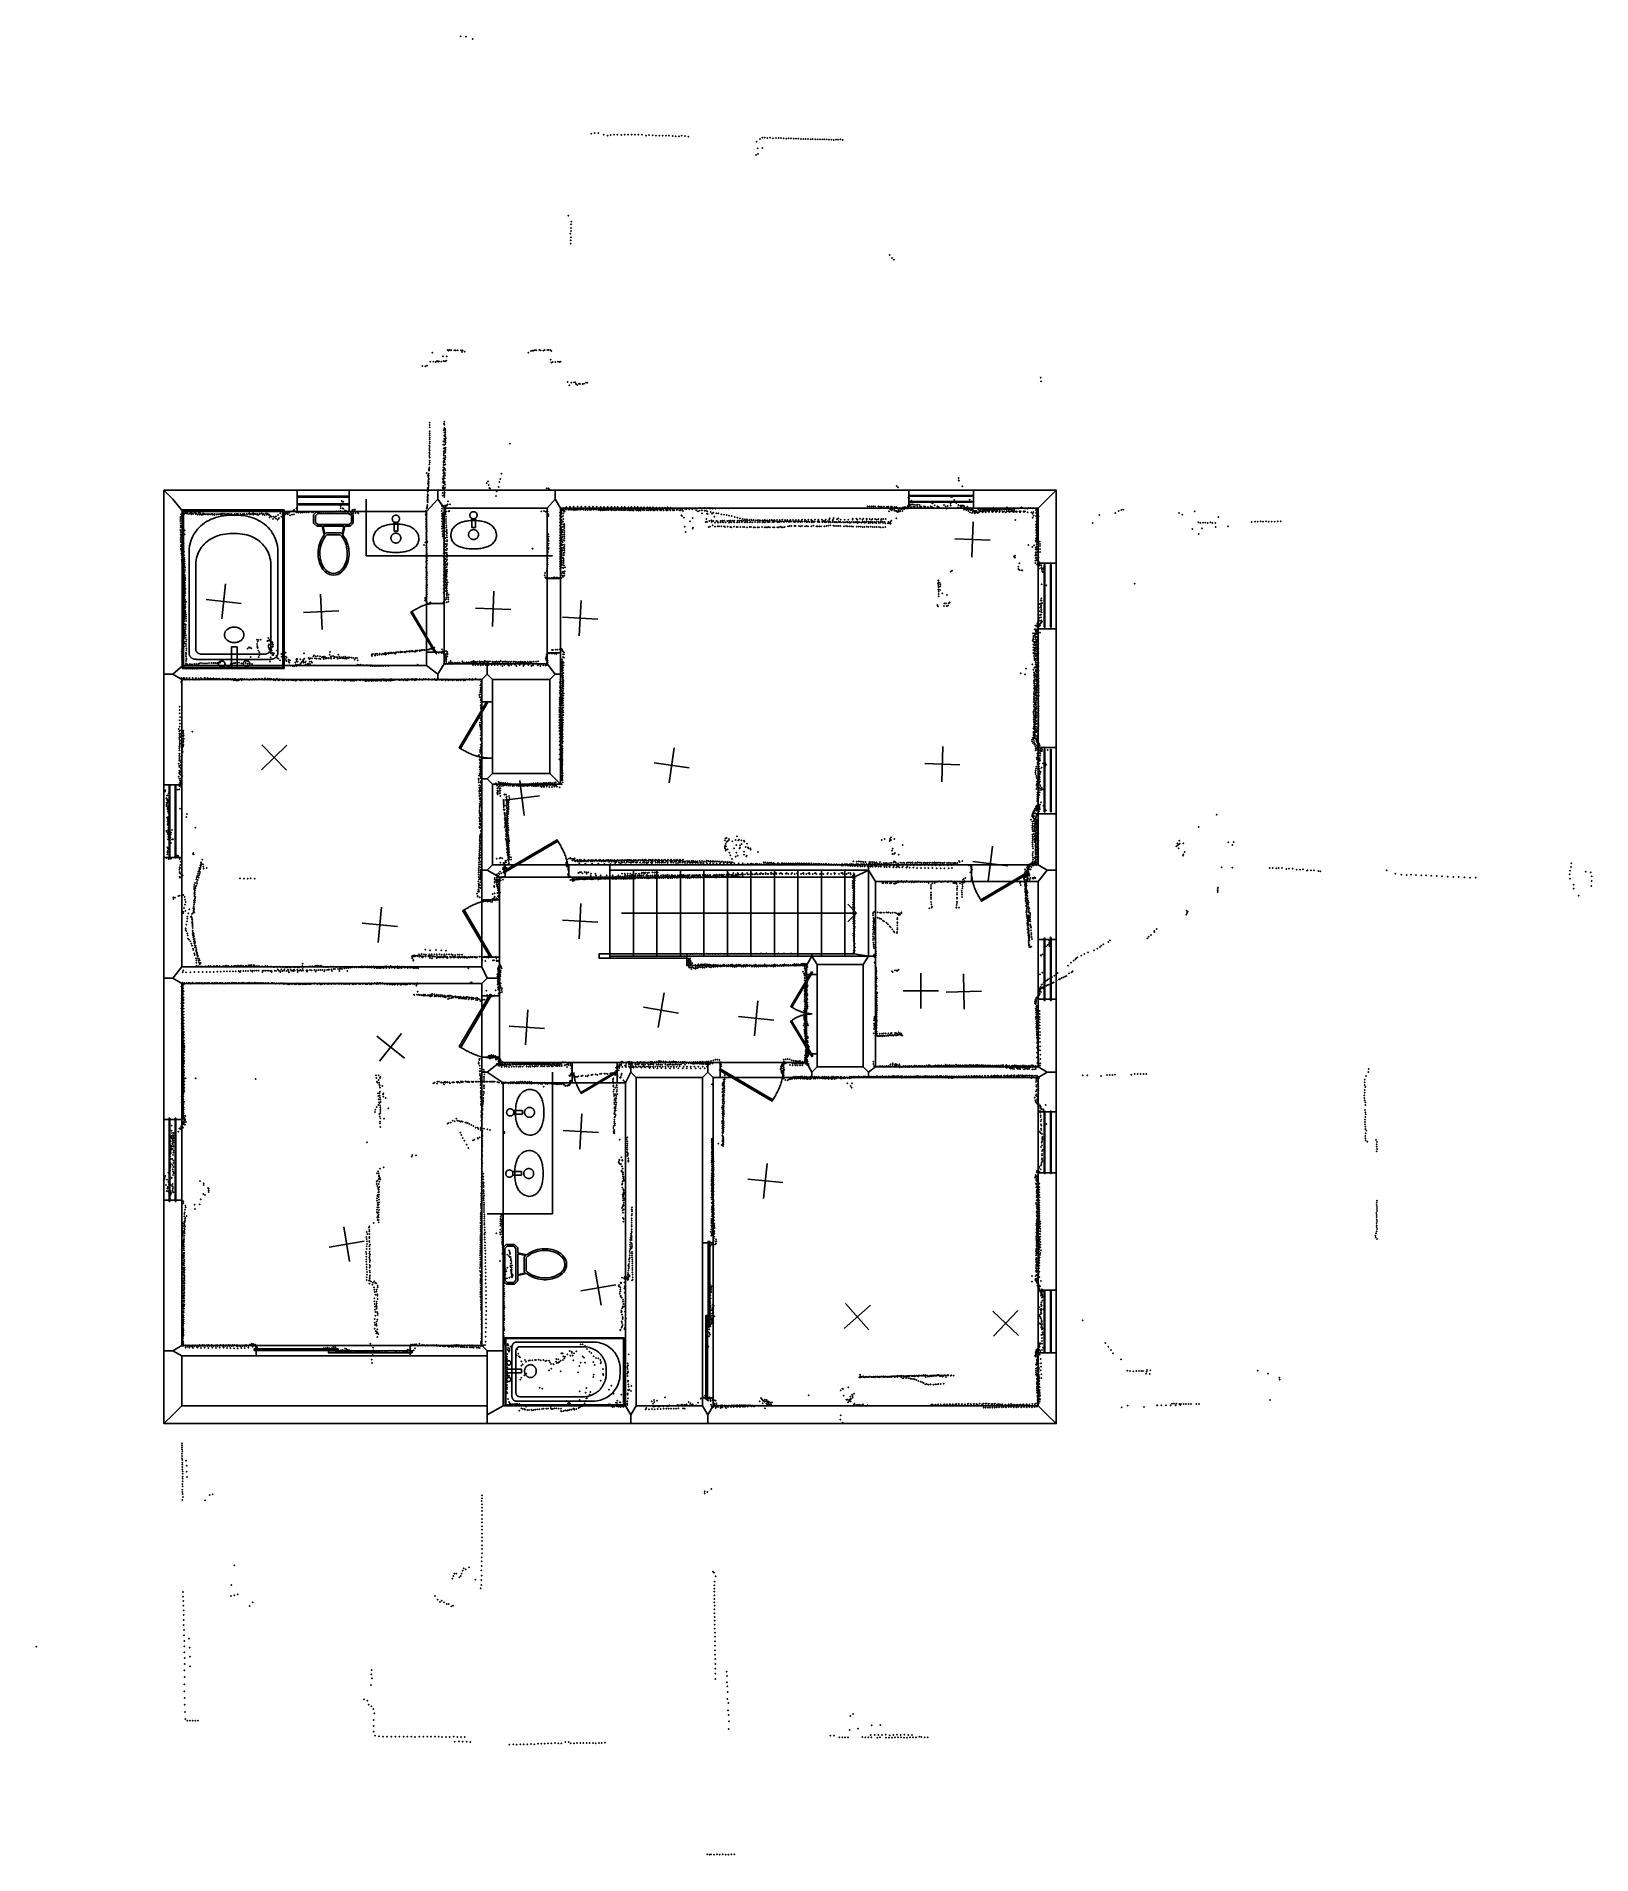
# Model space of a CAD drawing. Header units: millimetres. Extents: x -8477 to 9134, y -9557 to 11037.
import ezdxf

# ---------------------------------------------------------------- set-up
doc = ezdxf.new("R2010")
doc.units = ezdxf.units.MM
for name, color, linetype in [('DOORS', 7, 'Continuous'), ('OBJECTS', 8, 'Continuous'), ('P', 9, 'Continuous'), ('PANOS', 10, 'Continuous'), ('ROOMS', 1, 'Continuous'), ('STRUCTS', 4, 'Continuous'), ('WALLS', 3, 'Continuous'), ('WINDOWS', 6, 'Continuous')]:
    doc.layers.add(name, color=color, linetype=linetype)

# ---------------------------------------------------------------- blocks, each defined once
blk = doc.blocks.new('Basin_48')
for points in [[(-258.3, -69.3), (-254.1, -49.1), (-250.2, -36.4), (-245.5, -24.5), (-239.9, -13.1), (-233.5, -2.5), (-226.4, 7.6), (-218.5, 17), (-210, 25.8), (-200.8, 34), (-190.9, 41.5), (-180.5, 48.5), (-169.5, 54.9), (-158, 60.7), (-146, 66), (-133.6, 70.6), (-120.7, 74.8), (-107.5, 78.3), (-93.8, 81.4), (-79.9, 83.9), (-65.7, 85.8), (-51.2, 87.3), (-36.5, 88.3), (-21.6, 88.7), (0.9, 88.5)], [(-40.8, 149.1), (-40.7, 153.4), (-40.3, 156.1), (-39.9, 158.8), (-39.3, 161.4), (-38.5, 163.9), (-37.7, 166.3), (-36.7, 168.6), (-35.5, 170.8), (-34.3, 172.9), (-32.9, 174.8), (-31.3, 176.7), (-29.7, 178.5), (-27.9, 180.1), (-26.1, 181.6), (-24.1, 183), (-22, 184.3), (-19.8, 185.4), (-17.5, 186.5), (-15.1, 187.3), (-12.7, 188.1), (-10.1, 188.6), (-7.4, 189.1), (-4.6, 189.4), (-0.4, 189.5)], [(-0.4, 108.6), (-4.6, 108.7), (-7.4, 109), (-10.1, 109.5), (-12.7, 110.1), (-15.1, 110.8), (-17.5, 111.7), (-19.8, 112.7), (-22, 113.8), (-24.1, 115.1), (-26.1, 116.5), (-27.9, 118), (-29.7, 119.6), (-31.3, 121.4), (-32.9, 123.3), (-34.3, 125.3), (-35.5, 127.3), (-36.7, 129.5), (-37.7, 131.8), (-38.5, 134.2), (-39.3, 136.7), (-39.9, 139.3), (-40.3, 142), (-40.7, 144.8), (-40.8, 149.1)], [(-18.8, 106), (-18.8, 10.9)], [(-18.8, 10.9), (22, 10.9)], [(-0.4, 189.5), (3.9, 189.4), (6.7, 189.1), (9.4, 188.7), (12, 188.1), (14.5, 187.3), (16.9, 186.5), (19.2, 185.5), (21.4, 184.3), (23.5, 183.1), (25.4, 181.7), (27.3, 180.2), (29.1, 178.6), (30.7, 176.8), (32.3, 174.9), (33.7, 173), (34.9, 170.9), (36.1, 168.7), (37.1, 166.4), (38, 164), (38.7, 161.5), (39.3, 158.9), (39.8, 156.3), (40.1, 153.5), (40.3, 149.2)], [(40.3, 149.2), (40.1, 144.9), (39.8, 142.2), (39.3, 139.5), (38.7, 136.9), (38, 134.4), (37.1, 132), (36.1, 129.7), (34.9, 127.5), (33.7, 125.4), (32.3, 123.4), (30.7, 121.5), (29.1, 119.7), (27.3, 118.1), (25.4, 116.5), (23.5, 115.1), (21.4, 113.9), (19.2, 112.7), (16.9, 111.7), (14.5, 110.8), (12, 110.1), (9.4, 109.5), (6.7, 109), (3.9, 108.7), (-0.4, 108.6)], [(0.9, 88.5), (23.3, 88.7), (38.1, 88.2), (52.9, 87.2), (67.4, 85.7), (81.8, 83.7), (95.9, 81.2), (109.8, 78.1), (123.3, 74.5), (136.5, 70.3), (149.2, 65.6), (161.5, 60.3), (173.3, 54.5), (184.6, 48.1), (195.2, 41.1), (205.3, 33.5), (214.6, 25.3), (223.2, 16.5), (231.1, 7.1), (238.2, -2.9), (244.4, -13.5), (249.7, -24.8), (254.1, -36.7), (257.5, -49.2), (260.6, -69.3)], [(22, 10.9), (22, 106.1)], [(-0.4, -232.4), (-23.1, -232.1), (-38.2, -231.3), (-53.3, -230.2), (-68.2, -228.6), (-82.9, -226.6), (-97.4, -224.1), (-111.7, -221.1), (-125.5, -217.7), (-139, -213.6), (-152, -209.1), (-164.6, -204), (-176.5, -198.2), (-187.9, -191.9), (-198.6, -185), (-208.6, -177.4), (-217.9, -169.1), (-226.3, -160.2), (-233.9, -150.6), (-240.5, -140.2), (-246.2, -129.1), (-250.9, -117.2), (-254.4, -104.5), (-256.9, -91.1), (-258.3, -69.3)], [(-56.2, -69.5), (-55.9, -63.9), (-55.5, -60.4), (-54.8, -56.8), (-53.8, -53.4), (-52.7, -50.1), (-51.4, -46.8), (-49.9, -43.7), (-48.2, -40.7), (-46.3, -37.7), (-44.3, -35), (-42.1, -32.3), (-39.7, -29.8), (-37.2, -27.5), (-34.5, -25.3), (-31.7, -23.2), (-28.8, -21.4), (-25.8, -19.7), (-22.6, -18.2), (-19.4, -16.9), (-16, -15.7), (-12.6, -14.9), (-9.1, -14.2), (-5.5, -13.7), (0, -13.5)], [(0, -125.5), (-5.5, -125.2), (-9.1, -124.7), (-12.6, -124.1), (-16, -123.2), (-19.4, -122), (-22.6, -120.7), (-25.8, -119.2), (-28.8, -117.6), (-31.7, -115.7), (-34.5, -113.6), (-37.2, -111.4), (-39.7, -109.1), (-42.1, -106.6), (-44.3, -103.9), (-46.3, -101.2), (-48.2, -98.2), (-49.9, -95.2), (-51.4, -92.1), (-52.7, -88.8), (-53.8, -85.5), (-54.8, -82.1), (-55.5, -78.5), (-55.9, -75), (-56.2, -69.5)], [(260.6, -69.3), (259.2, -91.1), (256.7, -104.5), (253, -117.2), (248.3, -129.1), (242.5, -140.2), (235.7, -150.6), (228, -160.2), (219.4, -169.1), (210, -177.4), (199.8, -185), (188.9, -191.9), (177.3, -198.2), (165.1, -204), (152.4, -209.1), (139.2, -213.6), (125.6, -217.7), (111.5, -221.1), (97.2, -224.1), (82.6, -226.6), (67.7, -228.6), (52.7, -230.2), (37.6, -231.3), (22.4, -232.1), (-0.4, -232.4)], [(0, -13.5), (5.5, -13.7), (9.1, -14.2), (12.6, -14.9), (16.1, -15.7), (19.4, -16.9), (22.7, -18.2), (25.8, -19.7), (28.8, -21.4), (31.8, -23.2), (34.6, -25.3), (37.2, -27.5), (39.7, -29.8), (42.1, -32.3), (44.3, -35), (46.4, -37.7), (48.2, -40.7), (49.9, -43.7), (51.4, -46.8), (52.8, -50.1), (53.9, -53.4), (54.8, -56.8), (55.5, -60.4), (56, -63.9), (56.3, -69.5)], [(56.3, -69.5), (56, -75), (55.5, -78.5), (54.8, -82.1), (53.9, -85.5), (52.8, -88.8), (51.4, -92.1), (49.9, -95.2), (48.2, -98.2), (46.4, -101.2), (44.3, -103.9), (42.1, -106.6), (39.7, -109.1), (37.2, -111.4), (34.6, -113.6), (31.8, -115.7), (28.8, -117.6), (25.8, -119.2), (22.7, -120.7), (19.4, -122), (16.1, -123.2), (12.6, -124.1), (9.1, -124.7), (5.5, -125.2), (0, -125.5)]]:
    blk.add_lwpolyline(points)
blk = doc.blocks.new('Toilet_4E')
for points in [[(-225.4, 230.4), (-225.3, 322.7)], [(-187.6, 193.9), (-225.4, 230.4)], [(-225.3, 322.7), (-187.7, 360.3)], [(-205.3, 314.4), (-205.4, 238.9)], [(-205.4, 238.9), (-179.5, 213.9)], [(-179.4, 340.3), (-205.3, 314.4)], [(-187.7, 360.3), (186.3, 360.3)], [(-179.5, 213.9), (-126.8, 213.9)], [(178, 340.3), (-179.4, 340.3)], [(-126.8, 213.9), (125.8, 214)], [(125.8, 214), (178.1, 213.9)], [(203, 315.4), (178, 340.3)], [(178.1, 213.9), (203, 238.8)], [(186.3, 360.3), (223, 323.6)], [(223, 230.5), (186.4, 193.9)], [(203, 238.8), (203, 315.4)], [(223, 323.6), (223, 230.5)], [(-129.4, 193.9), (-187.6, 193.9)], [(0.5, -359.8), (-28.3, -356.8), (-46.1, -351.7), (-63, -344.2), (-78.8, -334.4), (-93.7, -322.7), (-107.4, -309.2), (-120, -293.9), (-131.4, -277.2), (-141.7, -259.1), (-150.6, -239.7), (-158.3, -219.2), (-164.6, -197.8), (-169.5, -175.5), (-172.9, -152.6), (-174.9, -129.1), (-175.2, -105.2), (-173.9, -81), (-170.9, -56.7), (-166.1, -32.4), (-159.5, -8.2), (-151, 15.7), (-140.6, 39.1), (-128, 62.1), (-104.9, 95.7)], [(-90, 82.1), (-111.5, 50.8), (-123, 29.5), (-132.7, 7.5), (-140.6, -14.9), (-146.8, -37.6), (-151.2, -60.5), (-154, -83.4), (-155.2, -106.2), (-154.9, -128.8), (-153, -150.9), (-149.7, -172.5), (-145.1, -193.5), (-139.1, -213.6), (-131.9, -232.7), (-123.5, -250.6), (-114, -267.3), (-103.5, -282.6), (-92, -296.4), (-79.7, -308.4), (-66.5, -318.7), (-52.6, -327.1), (-38, -333.4), (-22.8, -337.6), (0.4, -339.7)], [(-104.9, 95.7), (-129.4, 193.9)], [(118.4, 194), (-119.1, 193.9)], [(-119.1, 193.9), (-96.9, 104.7)], [(-96.9, 104.7), (-84.3, 119.2)], [(-75.1, 99.2), (-90, 82.1)], [(-84.3, 119.2), (82, 119.2)], [(73.8, 99.2), (-75.1, 99.2)], [(0.4, -339.7), (23.7, -337.3), (38.9, -332.9), (53.5, -326.4), (67.4, -317.9), (80.5, -307.5), (92.9, -295.3), (104.4, -281.4), (114.8, -266), (124.3, -249.3), (132.7, -231.2), (139.8, -212.1), (145.8, -192), (150.4, -171.1), (153.7, -149.5), (155.5, -127.4), (155.9, -105), (154.7, -82.3), (152, -59.5), (147.6, -36.8), (141.5, -14.2), (133.7, 8), (124.1, 29.7), (112.8, 50.6), (91.7, 81.2)], [(106.3, 95.3), (129.3, 62), (141.7, 39.2), (152, 16.1), (160.4, -7.6), (166.9, -31.5), (171.6, -55.7), (174.6, -79.9), (175.9, -103.9), (175.5, -127.7), (173.6, -151.2), (170.2, -174.1), (165.3, -196.3), (159, -217.7), (151.4, -238.2), (142.5, -257.6), (132.3, -275.8), (120.9, -292.7), (108.3, -308), (94.6, -321.7), (79.9, -333.5), (64, -343.4), (47.2, -351.1), (29.4, -356.5), (0.5, -359.8)], [(91.7, 81.2), (73.8, 99.2)], [(82, 119.2), (97.9, 103.3)], [(97.9, 103.3), (118.4, 194)], [(128.6, 194), (106.3, 95.3)], [(186.4, 193.9), (128.6, 194)]]:
    blk.add_lwpolyline(points)
blk = doc.blocks.new('Bathtub_4B')
for points in [[(-749.4, -385), (-749.4, 385.3)], [(-749.4, 385.3), (750, 385.3)], [(-739.4, 375.3), (-739.4, -375)], [(740, 375.3), (-739.4, 375.3)], [(-697.9, -3.9), (-698.1, 29.3), (-696.4, 50.7), (-693.3, 71.7), (-689, 92.1), (-683.3, 111.8), (-676.4, 131), (-668.3, 149.5), (-659, 167.2), (-648.6, 184.3), (-637.2, 200.6), (-624.7, 216.1), (-611.2, 230.8), (-596.8, 244.6), (-581.4, 257.6), (-565.2, 269.6), (-548.2, 280.7), (-530.5, 290.8), (-511.9, 299.9), (-492.7, 308), (-472.9, 315), (-452.4, 320.9), (-431.4, 325.7), (-409.8, 329.3), (-376.6, 332.5)], [(-524.1, -3.9), (-524.2, 24.6), (-522.8, 43), (-520.2, 60.9), (-516.4, 78.3), (-511.6, 95.2), (-505.7, 111.5), (-498.7, 127.2), (-490.8, 142.4), (-481.9, 156.9), (-472, 170.7), (-461.3, 183.9), (-449.7, 196.3), (-437.4, 208), (-424.2, 219), (-410.3, 229.2), (-395.7, 238.6), (-380.4, 247.1), (-364.5, 254.8), (-348, 261.6), (-331, 267.6), (-313.4, 272.6), (-295.3, 276.6), (-276.8, 279.7), (-248.3, 282.4)], [(-376.6, 332.5), (608.2, 332.5)], [(-248.3, 282.4), (567.8, 282.4)], [(567.8, 282.4), (572.4, 282.2), (575.3, 281.8), (578.2, 281.2), (581, 280.5), (583.8, 279.5), (586.4, 278.5), (589, 277.2), (591.5, 275.8), (593.9, 274.3), (596.2, 272.6), (598.4, 270.8), (600.4, 268.9), (602.4, 266.8), (604.2, 264.6), (605.9, 262.3), (607.4, 259.9), (608.8, 257.5), (610, 254.9), (611.1, 252.2), (612, 249.5), (612.8, 246.6), (613.3, 243.7), (613.7, 240.8), (613.9, 236.3)], [(608.2, 332.5), (613.5, 332.2), (617, 331.7), (620.4, 331.1), (623.7, 330.2), (627, 329.1), (630.1, 327.8), (633.2, 326.4), (636.1, 324.7), (639, 322.9), (641.7, 320.9), (644.3, 318.8), (646.7, 316.5), (649, 314), (651.1, 311.5), (653.1, 308.8), (654.9, 305.9), (656.6, 303), (658, 299.9), (659.3, 296.8), (660.4, 293.5), (661.3, 290.2), (662, 286.8), (662.4, 283.3), (662.7, 277.9)], [(662.7, -280), (662.7, 277.9)], [(740, -375), (740, 375.3)], [(750, 385.3), (750, -385)], [(613.9, 236.3), (613.9, -234.9)], [(358, -7.4), (358.4, -0.2), (359, 4.5), (359.9, 9.1), (361.1, 13.5), (362.6, 17.9), (364.3, 22.1), (366.3, 26.2), (368.5, 30.2), (370.9, 34), (373.6, 37.6), (376.4, 41.1), (379.5, 44.4), (382.8, 47.5), (386.3, 50.3), (389.9, 53), (393.7, 55.5), (397.6, 57.7), (401.7, 59.6), (406, 61.3), (410.3, 62.8), (414.8, 64), (419.4, 64.9), (424.1, 65.5), (431.2, 65.8)], [(431.2, 65.8), (438.4, 65.5), (443.1, 64.9), (447.7, 64), (452.2, 62.8), (456.6, 61.4), (460.8, 59.6), (464.9, 57.7), (468.9, 55.5), (472.7, 53), (476.4, 50.4), (479.8, 47.5), (483.1, 44.4), (486.2, 41.2), (489.1, 37.7), (491.8, 34.1), (494.3, 30.3), (496.5, 26.3), (498.5, 22.2), (500.2, 18), (501.7, 13.6), (502.9, 9.1), (503.8, 4.6), (504.5, -0.1), (504.8, -7.3)], [(544.7, 12.9), (544.7, -29.1)], [(740.2, 12.9), (544.7, 12.9)], [(678.7, 86.8), (678.8, 89.3), (679.1, 90.9), (679.4, 92.5), (679.8, 94.1), (680.4, 95.6), (681, 97), (681.7, 98.5), (682.5, 99.8), (683.3, 101.1), (684.3, 102.4), (685.3, 103.5), (686.4, 104.7), (687.5, 105.7), (688.7, 106.7), (690, 107.6), (691.3, 108.4), (692.7, 109.2), (694.2, 109.8), (695.6, 110.4), (697.1, 110.9), (698.7, 111.3), (700.3, 111.6), (701.9, 111.8), (704.4, 111.8)], [(704.4, 61.8), (701.9, 61.9), (700.3, 62.1), (698.7, 62.4), (697.1, 62.8), (695.6, 63.3), (694.2, 63.8), (692.7, 64.5), (691.3, 65.3), (690, 66.1), (688.7, 67), (687.5, 68), (686.4, 69), (685.3, 70.1), (684.3, 71.3), (683.3, 72.6), (682.5, 73.9), (681.7, 75.2), (681, 76.6), (680.4, 78.1), (679.8, 79.6), (679.4, 81.2), (679.1, 82.7), (678.8, 84.4), (678.7, 86.8)], [(704.4, 111.8), (706.9, 111.8), (708.5, 111.6), (710.1, 111.3), (711.7, 110.9), (713.2, 110.4), (714.7, 109.8), (716.1, 109.2), (717.5, 108.4), (718.8, 107.6), (720.1, 106.7), (721.3, 105.7), (722.4, 104.7), (723.5, 103.5), (724.5, 102.4), (725.5, 101.1), (726.4, 99.8), (727.1, 98.5), (727.8, 97), (728.5, 95.6), (729, 94.1), (729.4, 92.5), (729.7, 90.9), (730, 89.3), (730.1, 86.8)], [(730.1, 86.8), (730, 84.4), (729.7, 82.7), (729.4, 81.2), (729, 79.6), (728.5, 78.1), (727.8, 76.6), (727.1, 75.2), (726.4, 73.9), (725.5, 72.6), (724.5, 71.3), (723.5, 70.1), (722.4, 69), (721.3, 68), (720.1, 67), (718.8, 66.1), (717.5, 65.3), (716.1, 64.5), (714.7, 63.8), (713.2, 63.3), (711.7, 62.8), (710.1, 62.4), (708.5, 62.1), (706.9, 61.9), (704.4, 61.8)], [(-376.6, -336.4), (-410, -333.2), (-431.6, -329.6), (-452.7, -324.9), (-473.3, -319), (-493.2, -312.2), (-512.5, -304.3), (-531, -295.4), (-548.9, -285.5), (-565.9, -274.7), (-582.1, -262.9), (-597.5, -250.2), (-611.9, -236.7), (-625.4, -222.3), (-637.8, -207), (-649.3, -191), (-659.6, -174.2), (-668.9, -156.7), (-676.9, -138.4), (-683.8, -119.4), (-689.4, -99.8), (-693.7, -79.5), (-696.6, -58.7), (-698.2, -37.2), (-697.9, -3.9)], [(-248.3, -283), (-276.8, -280.4), (-295.3, -277.4), (-313.4, -273.6), (-331, -268.8), (-348, -263.2), (-364.5, -256.7), (-380.4, -249.3), (-395.7, -241.1), (-410.3, -232.1), (-424.2, -222.4), (-437.4, -211.8), (-449.8, -200.5), (-461.3, -188.5), (-472, -175.8), (-481.9, -162.4), (-490.8, -148.3), (-498.7, -133.5), (-505.7, -118.1), (-511.6, -102.1), (-516.5, -85.5), (-520.2, -68.3), (-522.8, -50.6), (-524.2, -32.3), (-524.1, -3.9)], [(431.4, -80.4), (424.2, -80.1), (419.6, -79.5), (415, -78.6), (410.5, -77.4), (406.1, -76), (401.9, -74.3), (397.8, -72.3), (393.8, -70.1), (390, -67.7), (386.4, -65), (382.9, -62.2), (379.6, -59.1), (376.5, -55.8), (373.6, -52.4), (371, -48.8), (368.5, -45), (366.3, -41), (364.3, -36.9), (362.6, -32.7), (361.1, -28.3), (359.9, -23.9), (359, -19.3), (358.4, -14.6), (358, -7.4)], [(504.8, -7.3), (504.5, -14.5), (503.8, -19.2), (502.9, -23.8), (501.7, -28.2), (500.3, -32.6), (498.5, -36.8), (496.6, -40.9), (494.3, -44.9), (491.9, -48.7), (489.2, -52.3), (486.3, -55.8), (483.2, -59), (480, -62.1), (476.5, -65), (472.8, -67.7), (469, -70.1), (465.1, -72.3), (461, -74.3), (456.7, -76), (452.4, -77.4), (447.9, -78.6), (443.3, -79.5), (438.6, -80.1), (431.4, -80.4)], [(544.7, -29.1), (740.1, -29.6)], [(676.6, -100.1), (676.8, -97.6), (677, -96), (677.4, -94.4), (677.8, -92.8), (678.3, -91.3), (678.9, -89.9), (679.6, -88.5), (680.4, -87.1), (681.3, -85.8), (682.2, -84.5), (683.2, -83.4), (684.3, -82.2), (685.5, -81.2), (686.7, -80.2), (688, -79.3), (689.3, -78.5), (690.7, -77.7), (692.1, -77.1), (693.6, -76.5), (695.1, -76), (696.6, -75.6), (698.2, -75.3), (699.9, -75.1), (702.4, -75.1)], [(702.4, -125.1), (699.9, -125), (698.2, -124.8), (696.6, -124.5), (695.1, -124.1), (693.6, -123.6), (692.1, -123.1), (690.7, -122.4), (689.3, -121.7), (688, -120.8), (686.7, -119.9), (685.5, -118.9), (684.3, -117.9), (683.2, -116.8), (682.2, -115.6), (681.3, -114.3), (680.4, -113), (679.6, -111.7), (678.9, -110.3), (678.3, -108.8), (677.8, -107.3), (677.4, -105.8), (677, -104.2), (676.8, -102.6), (676.6, -100.1)], [(702.4, -75.1), (704.8, -75.1), (706.5, -75.3), (708.1, -75.6), (709.6, -76), (711.1, -76.5), (712.6, -77.1), (714, -77.7), (715.4, -78.5), (716.8, -79.3), (718, -80.2), (719.2, -81.2), (720.4, -82.2), (721.5, -83.4), (722.5, -84.5), (723.4, -85.8), (724.3, -87.1), (725.1, -88.5), (725.8, -89.9), (726.4, -91.3), (726.9, -92.8), (727.4, -94.4), (727.7, -96), (727.9, -97.6), (728.1, -100.1)], [(728.1, -100.1), (727.9, -102.6), (727.7, -104.2), (727.4, -105.8), (726.9, -107.3), (726.4, -108.8), (725.8, -110.3), (725.1, -111.7), (724.3, -113), (723.4, -114.3), (722.5, -115.6), (721.5, -116.8), (720.4, -117.9), (719.2, -118.9), (718, -119.9), (716.8, -120.8), (715.4, -121.7), (714, -122.4), (712.6, -123.1), (711.1, -123.6), (709.6, -124.1), (708.1, -124.5), (706.5, -124.8), (704.8, -125), (702.4, -125.1)], [(613.9, -234.9), (613.7, -239.6), (613.3, -242.7), (612.7, -245.7), (611.9, -248.6), (611, -251.5), (609.9, -254.3), (608.6, -257), (607.1, -259.6), (605.5, -262.1), (603.8, -264.5), (601.9, -266.7), (599.8, -268.9), (597.7, -270.9), (595.4, -272.8), (593, -274.6), (590.5, -276.2), (587.9, -277.6), (585.2, -278.9), (582.4, -280.1), (579.6, -281), (576.6, -281.8), (573.6, -282.4), (570.5, -282.8), (565.8, -283)], [(750, -385), (-749.4, -385)], [(-739.4, -375), (740, -375)], [(606.2, -336.4), (-376.6, -336.4)], [(565.8, -283), (-248.3, -283)], [(662.7, -280), (662.4, -285.5), (661.9, -289.1), (661.2, -292.7), (660.3, -296.1), (659.2, -299.5), (657.9, -302.7), (656.4, -305.9), (654.7, -309), (652.8, -311.9), (650.7, -314.7), (648.5, -317.4), (646.1, -319.9), (643.6, -322.3), (640.9, -324.5), (638.1, -326.5), (635.2, -328.4), (632.1, -330.1), (629, -331.6), (625.7, -333), (622.3, -334.1), (618.9, -335), (615.3, -335.7), (611.7, -336.2), (606.2, -336.4)]]:
    blk.add_lwpolyline(points)
blk = doc.blocks.new('5-Sliding_45')
for points in [[(-894.902, 22.9697), (55.0191, 22.9697), (55.0191, 2.96966), (-894.902, 2.96966), (-894.902, 22.9697)], [(-55.0675, -2.95703), (894.987, -2.95703), (894.987, -22.957), (-55.0675, -22.957), (-55.0675, -2.95703)]]:
    blk.add_lwpolyline(points)
blk = doc.blocks.new('1-Standard_3C')
for points in [[(-403.982, 5.64828), (253.382, 394.931), (263.573, 377.722), (-393.791, -11.5606), (-403.982, 5.64828)], [(263.573, 377.722), (275.367, 357.142), (283.15, 343.495), (290.844, 329.879), (298.429, 316.269), (305.882, 302.642), (313.184, 288.973), (320.313, 275.239), (327.249, 261.416), (333.971, 247.479), (340.456, 233.405), (346.686, 219.17), (352.638, 204.75), (358.291, 190.121), (363.626, 175.258), (368.62, 160.139), (373.253, 144.738), (377.503, 129.032), (381.351, 112.998), (384.774, 96.6102), (387.752, 79.8457), (390.265, 62.6802), (392.29, 45.0899), (393.807, 27.0508), (395.085, -0.90191)]]:
    blk.add_lwpolyline(points)
blk = doc.blocks.new('2-Double_3F')
for points in [[(-803.047, 5.11842), (-144.478, 395.382), (-134.282, 378.176), (-792.851, -12.0874), (-803.047, 5.11842)], [(-134.282, 378.176), (-119.32, 354.081), (-109.98, 338.172), (-101.133, 322.376), (-92.7658, 306.684), (-84.8675, 291.087), (-77.4254, 275.576), (-70.4273, 260.141), (-63.861, 244.774), (-57.7142, 229.467), (-51.9747, 214.209), (-46.6303, 198.992), (-41.6688, 183.807), (-37.078, 168.646), (-32.8455, 153.498), (-28.9593, 138.355), (-25.407, 123.208), (-22.1765, 108.049), (-19.2555, 92.867), (-16.6317, 77.6544), (-14.2931, 62.402), (-12.2272, 47.1006), (-10.422, 31.7413), (-8.86523, 16.3152), (-6.96899, -6.96899)], [(-6.96899, -6.96899), (-5.64674, 24.0467), (-4.27553, 44.0225), (-2.51777, 63.4584), (-0.37793, 82.3727), (2.13953, 100.783), (5.03013, 118.709), (8.2894, 136.167), (11.9129, 153.176), (15.8961, 169.754), (20.2346, 185.919), (24.9238, 201.69), (29.9595, 217.085), (35.3369, 232.121), (41.0518, 246.818), (47.0996, 261.192), (53.4758, 275.263), (60.176, 289.048), (67.1957, 302.566), (74.5305, 315.834), (82.1759, 328.872), (90.1273, 341.697), (98.3804, 354.327), (106.931, 366.78), (120.303, 385.169)], [(130.58, 402.327), (799.603, 1.60988), (789.326, -15.5479), (120.303, 385.169), (130.58, 402.327)]]:
    blk.add_lwpolyline(points)
blk = doc.blocks.new('1-Standard_51')
for points in [[(-590, 42.9766), (589.999, 42.9766), (589.999, 32.9766), (-590, 32.9766), (-590, 42.9766)], [(-590.014, -44.0958), (589.985, -44.0958), (589.985, -54.0958), (-590.014, -54.0958), (-590.014, -44.0958)]]:
    blk.add_lwpolyline(points)

msp = doc.modelspace()

# ---------------------------------------------------------------- linework, layer by layer
at = {"layer": 'DOORS'}
for points in [[(-2691.7, 4053.9), (-2691.8, 4898.5), (-2541.8, 4898.5), (-2541.7, 4053.9), (-2691.7, 4053.9)], [(-4060, 4063.7), (-4060, 4615.4), (-3860, 4615.4), (-3860, 4063.7), (-4060, 4063.7)], [(-3312.5, 3501.2), (-3312.5, 2862.7), (-3432.5, 2862.7), (-3432.5, 3501.2), (-3312.5, 3501.2)], [(-2447.3, 1512.9), (-3170.1, 1512.9), (-3170.1, 1652.9), (-2447.3, 1652.9), (-2447.3, 1512.9)], [(2745.5, 1463), (2110.3, 1463), (2110.3, 1653), (2745.5, 1653), (2745.5, 1463)], [(-3232.5, 1256.6), (-3232.5, 606.6), (-3432.5, 606.6), (-3432.5, 1256.6), (-3232.5, 1256.6)], [(364.6, 410.1), (364.6, -488.7), (244.6, -488.7), (244.6, 410.1), (364.6, 410.1)], [(-3232.4, 171.2), (-3232.4, -524.3), (-3432.4, -524.3), (-3432.4, 171.2), (-3232.4, 171.2)], [(-1900.2, -814.1), (-2408.5, -814.1), (-2408.5, -584.1), (-1900.2, -584.1), (-1900.2, -814.1)], [(-15.6, -754.2), (-732.2, -754.2), (-732.2, -584.2), (-15.6, -584.2), (-15.6, -754.2)], [(-813.9, -2627.3), (-813.9, -4384.4), (-933.9, -4384.4), (-933.9, -2627.3), (-813.9, -2627.3)], [(-5987.6, -3789.3), (-4242.7, -3789.3), (-4242.7, -3909.3), (-5987.6, -3909.3), (-5987.6, -3789.3)]]:
    msp.add_lwpolyline(points, dxfattribs=at)
at = {"layer": 'OBJECTS'}
for points in [[(-4741.4, 5795.2), (-4741.4, 5151.9)], [(-4741.4, 5151.9), (-3930, 5151.9)], [(-2634, 5151.9), (-3930, 5151.9)], [(-2634, -2299.7), (-2634, -694.1)], [(-3372.4, -2299.7), (-2634, -2299.7)]]:
    msp.add_lwpolyline(points, dxfattribs=at)
at = {"layer": 'P'}
for p in [(-3671, 11037), (-3611, 11035), (-3537, 11009), (-2192, 9936), (-2156, 9943), (-2112, 9942), (-2052, 9924), (-2009, 9913), (-1975, 9918), (-1938, 9922), (-1898, 9924), (-1855, 9920), (-1817, 9923), (-1777, 9925), (-1736, 9923), (-1697, 9925), (-1659, 9925), (-1618, 9922), (-1575, 9914), (-1539, 9920), (-1499, 9915), (-1460, 9913), (-1422, 9911), (-1385, 9911), (-1349, 9912), (-1312, 9911), (-1273, 9908), (-1237, 9906), (-1199, 9904), (-1170, 9912), (-1132, 9907), (-1094, 9902), (-258, 9888), (-229, 9888), (-199, 9886), (-171, 9888), (-45, 9887), (-328, 9694), (-322, 9844), (-311, 9769), (-305, 9703), (-282, 9876), (-256, 9774), (-134, 9883), (-100, 9884), (-72, 9884), (-15, 9883), (14, 9879), (41, 9881), (68, 9883), (98, 9877), (125, 9879), (152, 9879), (180, 9876), (208, 9875), (235, 9875), (262, 9874), (289, 9872), (315, 9874), (343, 9871), (370, 9869), (395, 9870), (422, 9870), (447, 9872), (473, 9870), (500, 9867), (526, 9867), (552, 9865), (577, 9868), (602, 9867), (627, 9869), (654, 9864), (-2453, 9006), (-2425, 8908), (-2422, 8868), (-2419, 8940), (-2430, 8802), (-2428, 8728), (-2426, 8689), (-2425, 8762), (-2424, 8833), (1185, 8560), (1211, 8526), (1234, 8507), (-3992, 7454), (-3820, 7483), (-3813, 7478), (-3801, 7485), (-3799, 7484), (-3783, 7481), (-3781, 7486), (-3746, 7482), (-3728, 7481), (-3707, 7481), (-3669, 7481), (-3659, 7463), (-3650, 7481), (-3629, 7465), (-2908, 7454), (-2876, 7473), (-2860, 7476), (-2844, 7478), (-2829, 7485), (-2814, 7481), (-2783, 7484), (-2768, 7481), (-2738, 7479), (-2722, 7485), (-2691, 7484), (-2675, 7485), (-2659, 7486), (-2646, 7472), (-4105, 7303), (-4073, 7301), (-4054, 7306), (-4017, 7351), (-3983, 7351), (-3954, 7348), (-3940, 7362), (-3934, 7355), (-3923, 7353), (-3916, 7357), (-3893, 7351), (-3872, 7413), (-3865, 7359), (-3850, 7358), (-3836, 7363), (-3830, 7412), (-2654, 7374), (-2646, 7343), (-2630, 7347), (-2599, 7349), (-2569, 7351), (-2555, 7348), (-2539, 7352), (-2459, 7123), (-2442, 7086), (-2418, 7116), (-2388, 7117), (-2373, 7118), (-2365, 7100), (-2353, 7089), (-2333, 7104), (-2321, 7099), (-2290, 7101), (-2275, 7102), (-2255, 7113), (-2239, 7115), (2895, 7172), (2900, 7131), (-4023, 6609), (-4022, 6662), (-4022, 6637), (-3860, 6649), (-3858, 6638), (-3857, 6600), (-3856, 6674), (-3845, 6591), (-4027, 6403), (-4025, 6448), (-4025, 6428), (-4024, 6472), (-4024, 6387), (-4023, 6563), (-4023, 6539), (-4023, 6518), (-4023, 6493), (-3867, 6452), (-3867, 6412), (-3866, 6573), (-3859, 6482), (-3859, 6446), (-3858, 6520), (-3858, 6408), (-3857, 6550), (-3857, 6512), (-3857, 6477), (-3856, 6589), (-3845, 6569), (-3845, 6547), (-3845, 6526), (-3845, 6461), (-3845, 6420), (-3844, 6481), (-3844, 6439), (-3843, 6500), (-3114, 6423), (-4029, 6189), (-4027, 6323), (-4026, 6365), (-4026, 6283), (-4025, 6211), (-4024, 6346), (-4024, 6306), (-4024, 6266), (-4024, 6231), (-3866, 6187), (-3865, 6372), (-3865, 6257), (-3865, 6222), (-3864, 6333), (-3864, 6295), (-3864, 6209), (-3864, 6184), (-3863, 6236), (-3860, 6315), (-3860, 6288), (-3860, 6258), (-3859, 6345), (-3858, 6376), (-3855, 6183), (-3852, 6215), (-3850, 6248), (-3848, 6341), (-3848, 6266), (-3847, 6284), (-3846, 6359), (-3846, 6321), (-3846, 6191), (-3844, 6378), (-4058, 6090), (-4044, 6065), (-4042, 6068), (-4042, 5973), (-4038, 5997), (-4037, 6051), (-4037, 6043), (-4037, 6013), (-4036, 5990), (-4036, 5975), (-4034, 6085), (-4033, 6064), (-4032, 6128), (-4032, 6024), (-4031, 6119), (-4030, 6138), (-4029, 6136), (-4027, 6155), (-3875, 6024), (-3874, 5990), (-3873, 6126), (-3870, 6086), (-3870, 6049), (-3869, 6155), (-3869, 6001), (-3868, 6046), (-3868, 6023), (-3868, 5980), (-3866, 6086), (-3865, 6062), (-3864, 6157), (-3864, 6131), (-3864, 6106), (-3855, 6081), (-3854, 6032), (-3854, 5978), (-3853, 6146), (-3853, 6096), (-3852, 5995), (-3850, 6060), (-3848, 6125), (-3377, 5980), (-3363, 5999), (-3233, 5988), (-3222, 6023), (-3211, 6083), (1966, 6010), (1968, 6036), (1970, 6006), (-5020, 5775), (-4050, 5819), (-4050, 5781), (-4048, 5849), (-4048, 5815), (-4048, 5770), (-4047, 5876), (-4047, 5796), (-4046, 5920), (-4046, 5802), (-4046, 5788), (-4045, 5894), (-4045, 5847), (-4043, 5833), (-4041, 5909), (-4041, 5879), (-4040, 5925), (-4037, 5960), (-4035, 5943), (-3876, 5896), (-3875, 5930), (-3875, 5864), (-3875, 5833), (-3872, 5896), (-3871, 5914), (-3869, 5949), (-3868, 5950), (-3868, 5929), (-3858, 5893), (-3858, 5851), (-3857, 5862), (-3856, 5834), (-3856, 5820), (-3854, 5918), (-3852, 5872), (-3851, 5960), (-3850, 5928), (-3817, 5771), (-3355, 5957), (-3347, 5923), (-3339, 5919), (-3272, 5832), (-3265, 5884), (-3250, 5894), (-3242, 5934), (-2697, 5918), (-2680, 5917), (-2669, 5905), (1264, 5943), (1278, 5928), (1395, 5812), (1409, 5800), (1432, 5779), (1871, 5825), (1893, 5820), (1918, 5786), (2008, 5942), (2091, 5790), (2113, 5772), (-6846, 5594), (-6846, 5572), (-6841, 5624), (-6829, 5613), (-6827, 5600), (-6827, 5577), (-6826, 5588), (-6826, 5565), (-6819, 5627), (-6816, 5641), (-6797, 5632), (-6786, 5642), (-6773, 5631), (-6768, 5641), (-6748, 5629), (-6735, 5640), (-6723, 5622), (-6718, 5640), (-6702, 5626), (-6688, 5641), (-6675, 5641), (-6674, 5626), (-6665, 5630), (-6651, 5619), (-6641, 5638), (-6629, 5620), (-6625, 5637), (-6614, 5624), (-6606, 5619), (-6594, 5620), (-6592, 5633), (-6580, 5623), (-6573, 5629), (-6559, 5623), (-6545, 5628), (-6533, 5621), (-6521, 5629), (-6508, 5624), (-6493, 5627), (-6482, 5621), (-6480, 5627), (-6462, 5617), (-6458, 5629), (-6437, 5619), (-6431, 5627), (-6413, 5625), (-6397, 5629), (-6392, 5622), (-6387, 5627), (-6377, 5623), (-6375, 5630), (-6362, 5614), (-6353, 5630), (-6338, 5620), (-6329, 5628), (-6313, 5628), (-6308, 5629), (-6298, 5627), (-6286, 5629), (-6267, 5619), (-6265, 5629), (-6242, 5617), (-6233, 5627), (-6216, 5625), (-6213, 5626), (-6200, 5626), (-6197, 5621), (-6193, 5626), (-6169, 5628), (-6161, 5621), (-6144, 5623), (-6137, 5626), (-6123, 5627), (-6117, 5624), (-6096, 5629), (-6091, 5624), (-6074, 5630), (-6066, 5635), (-6062, 5622), (-6050, 5622), (-6047, 5623), (-6030, 5630), (-6022, 5635), (-6019, 5621), (-6002, 5629), (-5998, 5627), (-5988, 5623), (-5975, 5626), (-5969, 5617), (-5949, 5631), (-5947, 5622), (-5925, 5635), (-5916, 5619), (-5903, 5627), (-5893, 5617), (-5876, 5633), (-5871, 5619), (-5859, 5630), (-5849, 5618), (-5843, 5619), (-5839, 5619), (-5836, 5590), (-5827, 5603), (-5812, 5598), (-5796, 5572), (-5789, 5598), (-5787, 5595), (-5780, 5590), (-5764, 5601), (-5764, 5573), (-5746, 5563), (-5742, 5616), (-5737, 5572), (-5728, 5581), (-5715, 5636), (-5703, 5597), (-5687, 5619), (-5682, 5650), (-5676, 5625), (-5663, 5625), (-5659, 5642), (-5657, 5624), (-5650, 5634), (-5637, 5640), (-5632, 5624), (-5626, 5626), (-5613, 5641), (-5605, 5614), (-5594, 5656), (-5582, 5620), (-5568, 5669), (-5559, 5625), (-5555, 5673), (-5534, 5692), (-5534, 5646), (-5510, 5644), (-5486, 5641), (-5463, 5644), (-5440, 5647), (-5417, 5648), (-5394, 5647), (-5365, 5650), (-5343, 5647), (-5320, 5649), (-5297, 5648), (-5274, 5648), (-5245, 5653), (-5222, 5654), (-5199, 5654), (-5176, 5655), (-5153, 5653), (-5130, 5652), (-5101, 5654), (-5082, 5658), (-5053, 5659), (-5034, 5662), (-5033, 5718), (-5031, 5697), (-5012, 5747), (-5009, 5693), (-5006, 5655), (-5003, 5766), (-5003, 5686), (-4988, 5656), (-4984, 5667), (-4982, 5654), (-4962, 5662), (-4957, 5634), (-4944, 5633), (-4934, 5624), (-4932, 5663), (-4908, 5632), (-4901, 5673), (-4901, 5635), (-4889, 5633), (-4882, 5676), (-4868, 5676), (-4863, 5637), (-4836, 5639), (-4831, 5635), (-4067, 5663), (-4067, 5623), (-4066, 5611), (-4064, 5569), (-4063, 5659), (-4063, 5639), (-4062, 5610), (-4061, 5583), (-4061, 5583), (-4061, 5570), (-4060, 5607), (-4059, 5629), (-4057, 5688), (-4055, 5702), (-4054, 5697), (-4051, 5729), (-4051, 5728), (-4050, 5714), (-4048, 5758), (-4048, 5758), (-3886, 5663), (-3885, 5604), (-3884, 5573), (-3883, 5719), (-3883, 5631), (-3882, 5688), (-3875, 5619), (-3873, 5566), (-3872, 5613), (-3871, 5640), (-3871, 5589), (-3871, 5569), (-3861, 5723), (-3857, 5655), (-3848, 5678), (-3845, 5701), (-3845, 5637), (-3844, 5713), (-3844, 5649), (-3841, 5623), (-3840, 5597), (-3839, 5723), (-3838, 5656), (-3838, 5571), (-3837, 5726), (-3827, 5726), (-3819, 5735), (-3812, 5658), (-3800, 5663), (-3795, 5738), (-2759, 5656), (-2728, 5661), (-2710, 5653), (-2686, 5658), (-2682, 5627), (-2681, 5617), (-2679, 5606), (-2548, 5607), (-2548, 5571), (-2546, 5644), (-2542, 5676), (-2534, 5592), (-2533, 5656), (-2533, 5625), (-2533, 5562), (-2531, 5689), (-2530, 5637), (-2529, 5595), (-2527, 5668), (-2524, 5674), (-2513, 5688), (-2512, 5603), (-2511, 5664), (-2511, 5634), (-2511, 5572), (-2508, 5694), (-2503, 5673), (-2496, 5653), (-2483, 5680), (-2479, 5691), (-2478, 5677), (-2477, 5706), (-2462, 5689), (-2453, 5678), (-2444, 5689), (-2437, 5682), (-2435, 5709), (-2434, 5676), (-2428, 5679), (-2415, 5677), (-2412, 5691), (-2402, 5677), (-2395, 5690), (-2392, 5710), (-2391, 5672), (-2387, 5681), (-2378, 5678), (-2365, 5674), (-2362, 5692), (-2353, 5675), (-2349, 5711), (-2343, 5688), (-2338, 5681), (-2334, 5676), (-2315, 5676), (-2312, 5687), (-2306, 5712), (-2296, 5688), (-2293, 5682), (-2284, 5675), (-2263, 5687), (-2261, 5710), (-2259, 5674), (-2247, 5688), (-2244, 5681), (-2234, 5673), (-2229, 5683), (-2217, 5710), (-2215, 5688), (-2209, 5674), (-2199, 5681), (-2197, 5685), (-2190, 5675), (-2174, 5709), (-2165, 5684), (-2165, 5675), (-2153, 5682), (-2147, 5682), (-2140, 5675), (-2134, 5711), (-2131, 5683), (-2115, 5671), (-2106, 5681), (-2099, 5684), (-2090, 5668), (-2089, 5707), (-2089, 5668), (-2082, 5683), (-2069, 5672), (-2061, 5679), (-2059, 5669), (-2049, 5708), (-2049, 5677), (-2043, 5672), (-2034, 5677), (-2027, 5674), (-2018, 5680), (-2017, 5674), (-2009, 5708), (-2005, 5681), (-1998, 5671), (-1997, 5673), (-1977, 5679), (-1973, 5679), (-1971, 5673), (-1968, 5670), (-1967, 5706), (-1957, 5677), (-1949, 5677), (-1944, 5681), (-1937, 5671), (-1930, 5707), (-1925, 5673), (-1924, 5670), (-1910, 5676), (-1907, 5671), (-1902, 5678), (-1899, 5680), (-1893, 5708), (-1888, 5675), (-1879, 5674), (-1876, 5674), (-1875, 5672), (-1864, 5675), (-1855, 5678), (-1853, 5674), (-1851, 5705), (-1847, 5672), (-1846, 5674), (-1833, 5674), (-1832, 5674), (-1818, 5674), (-1816, 5681), (-1816, 5674), (-1815, 5706), (-1804, 5672), (-1787, 5673), (-1784, 5678), (-1782, 5671), (-1776, 5668), (-1774, 5703), (-1773, 5679), (-1758, 5677), (-1758, 5669), (-1755, 5675), (-1742, 5670), (-1740, 5705), (-1733, 5680), (-1729, 5672), (-1722, 5678), (-1717, 5666), (-1713, 5672), (-1704, 5705), (-1692, 5679), (-1692, 5675), (-1685, 5668), (-1683, 5671), (-1668, 5705), (-1668, 5673), (-1662, 5665), (-1661, 5677), (-1650, 5678), (-1638, 5674), (-1638, 5666), (-1631, 5703), (-1630, 5677), (-1611, 5673), (-1610, 5678), (-1610, 5672), (-1600, 5674), (-1596, 5669), (-1595, 5702), (-1594, 5672), (-1571, 5679), (-1568, 5680), (-1566, 5675), (-1565, 5668), (-1560, 5702), (-1549, 5669), (-1538, 5678), (-1536, 5680), (-1531, 5680), (-1527, 5701), (-1520, 5669), (-1514, 5675), (-1505, 5680), (-1502, 5680), (-1496, 5675), (-1494, 5702), (-1494, 5681), (-1491, 5670), (-1475, 5670), (-1473, 5683), (-1468, 5676), (-1457, 5682), (-1456, 5699), (-1446, 5670), (-1440, 5677), (-1423, 5698), (-1418, 5681), (-1417, 5681), (-1417, 5673), (-1403, 5669), (-1397, 5684), (-1390, 5698), (-1384, 5685), (-1374, 5688), (-1374, 5668), (-1360, 5699), (-1348, 5681), (-1344, 5669), (-1343, 5683), (-1330, 5670), (-1329, 5701), (-1328, 5682), (-1306, 5680), (-1299, 5670), (-1296, 5699), (-1296, 5685), (-1271, 5687), (-1271, 5683), (-1270, 5670), (-1256, 5669), (-1248, 5688), (-1228, 5671), (-1226, 5688), (-1215, 5688), (-1203, 5689), (-1198, 5669), (-1183, 5669), (-1181, 5688), (-1173, 5612), (-1166, 5603), (-1161, 5679), (-1157, 5689), (-1154, 5660), (-1143, 5586), (-1138, 5693), (-1132, 5689), (-1122, 5680), (-1109, 5693), (-1107, 5691), (-1083, 5679), (-1082, 5691), (-1078, 5691), (-1055, 5690), (-1048, 5690), (-1048, 5679), (-1045, 5582), (-1041, 5692), (-1018, 5688), (-1013, 5693), (-1005, 5668), (-987, 5692), (-986, 5659), (-967, 5666), (-960, 5694), (-948, 5692), (-938, 5667), (-938, 5634), (-914, 5696), (-908, 5666), (-893, 5664), (-890, 5693), (-890, 5569), (-884, 5630), (-878, 5658), (-876, 5627), (-872, 5695), (-857, 5694), (-850, 5689), (-845, 5693), (-843, 5649), (-828, 5630), (-827, 5695), (-819, 5689), (-814, 5692), (-812, 5643), (-799, 5597), (-784, 5689), (-779, 5636), (-753, 5633), (-745, 5691), (-721, 5625), (-711, 5691), (-691, 5620), (-676, 5690), (-662, 5615), (-641, 5690), (-633, 5609), (-604, 5605), (-569, 5592), (-538, 5584), (-510, 5579), (-481, 5572), (-453, 5566), (-429, 5566), (-402, 5561), (-382, 5563), (-29, 5562), (-1, 5561), (60, 5561), (92, 5561), (124, 5561), (193, 5562), (226, 5562), (266, 5564), (300, 5562), (338, 5563), (376, 5563), (420, 5564), (460, 5564), (502, 5565), (505, 5580), (542, 5564), (553, 5581), (589, 5565), (603, 5580), (630, 5564), (675, 5564), (718, 5563), (766, 5562), (768, 5576), (807, 5576), (818, 5563), (848, 5575), (875, 5563), (887, 5575), (923, 5574), (925, 5562), (937, 5715), (958, 5572), (959, 5715), (981, 5562), (983, 5713), (988, 5572), (1001, 5714), (1018, 5714), (1018, 5572), (1038, 5563), (1057, 5572), (1058, 5713), (1077, 5711), (1090, 5570), (1092, 5563), (1094, 5711), (1114, 5571), (1122, 5711), (1140, 5570), (1154, 5710), (1170, 5710), (1176, 5659), (1192, 5681), (1199, 5709), (1209, 5669), (1212, 5710), (1216, 5676), (1238, 5674), (1239, 5666), (1241, 5708), (1256, 5660), (1259, 5705), (1261, 5578), (1263, 5660), (1273, 5650), (1282, 5671), (1287, 5653), (1295, 5696), (1302, 5659), (1303, 5671), (1321, 5685), (1328, 5662), (1338, 5702), (1338, 5683), (1346, 5692), (1353, 5685), (1359, 5708), (1362, 5695), (1372, 5693), (1381, 5702), (1382, 5690), (1392, 5721), (1393, 5715), (1397, 5692), (1399, 5718), (1409, 5718), (1417, 5735), (1418, 5731), (1425, 5707), (1438, 5732), (1439, 5735), (1449, 5759), (1455, 5710), (1459, 5734), (1470, 5710), (1482, 5730), (1500, 5712), (1503, 5733), (1525, 5731), (1530, 5712), (1545, 5712), (1575, 5713), (1590, 5711), (1620, 5707), (1649, 5714), (1658, 5755), (1665, 5707), (1672, 5749), (1681, 5694), (1694, 5724), (1724, 5715), (1739, 5708), (1799, 5729), (1820, 5714), (1829, 5688), (1841, 5719), (1857, 5760), (1872, 5761), (1875, 5744), (1876, 5723), (1941, 5753), (1946, 5696), (1959, 5702), (1964, 5728), (1985, 5722), (1988, 5711), (2002, 5709), (2006, 5726), (2019, 5721), (2026, 5718), (2026, 5676), (2032, 5706), (2046, 5685), (2048, 5698), (2054, 5671), (2064, 5709), (2069, 5701), (2074, 5681), (2077, 5661), (2089, 5691), (2089, 5680), (2091, 5679), (2094, 5695), (2094, 5647), (2103, 5672), (2111, 5679), (2113, 5671), (2117, 5637), (2124, 5678), (2128, 5668), (2130, 5652), (2138, 5658), (2144, 5650), (2149, 5634), (2152, 5666), (2159, 5649), (2160, 5645), (2172, 5661), (2174, 5644), (2184, 5641), (2186, 5640), (2189, 5645), (2191, 5678), (2196, 5645), (2205, 5669), (2209, 5661), (2212, 5681), (2221, 5658), (2233, 5675), (2234, 5662), (2236, 5657), (2238, 5648), (2248, 5689), (2249, 5662), (2252, 5681), (2258, 5671), (2260, 5673), (2268, 5659), (2272, 5682), (2273, 5648), (2282, 5665), (2288, 5675), (2293, 5682), (2298, 5660), (2305, 5672), (2311, 5650), (2312, 5685), (2313, 5660), (2316, 5675), (2330, 5675), (2334, 5678), (2343, 5674), (2343, 5657), (2349, 5650), (2352, 5678), (2354, 5692), (2358, 5658), (2360, 5700), (2370, 5682), (2372, 5670), (2374, 5684), (2379, 5685), (2386, 5681), (2389, 5658), (2389, 5651), (2394, 5684), (2399, 5672), (2401, 5683), (2405, 5662), (2414, 5685), (2426, 5651), (2427, 5684), (2427, 5674), (2434, 5683), (2435, 5660), (2450, 5691), (2450, 5685), (2455, 5683), (2455, 5678), (2464, 5651), (2465, 5657), (2471, 5689), (2475, 5683), (2480, 5655), (2482, 5675), (2495, 5686), (2495, 5683), (2501, 5648), (2510, 5674), (2512, 5658), (2514, 5701), (2515, 5681), (2521, 5690), (2528, 5659), (2536, 5681), (2538, 5671), (2543, 5650), (2545, 5692), (2549, 5691), (2556, 5679), (2559, 5658), (2565, 5671), (2569, 5693), (2574, 5656), (2576, 5678), (2585, 5650), (2593, 5670), (2595, 5694), (2596, 5676), (2605, 5653), (2606, 5656), (2619, 5693), (2622, 5657), (2624, 5650), (2638, 5691), (2650, 5690), (2653, 5656), (2663, 5648), (2666, 5694), (2670, 5659), (2675, 5702), (2691, 5694), (2701, 5656), (2707, 5649), (2715, 5693), (2718, 5659), (2724, 5691), (2737, 5693), (2748, 5687), (2748, 5648), (2760, 5694), (2782, 5694), (2788, 5646), (2804, 5692), (2804, 5632), (2805, 5586), (2813, 5651), (2815, 5610), (2816, 5696), (2831, 5693), (2842, 5606), (2844, 5682), (2844, 5667), (2844, 5638), (2845, 5670), (2848, 5684), (2848, 5601), (2850, 5574), (2851, 5657), (2851, 5630), (2852, 5574), (2854, 5690), (2855, 5617), (2855, 5593), (2856, 5584), (2857, 5598), (2858, 5665), (2858, 5644), (2858, 5628), (2858, 5569), (2860, 5641), (2863, 5676), (2874, 5598), (3561, 5617), (3742, 5638), (3779, 5662), (3807, 5671), (3833, 5676), (4462, 5640), (4499, 5620), (4639, 5657), (4908, 5595), (-6846, 5549), (-6845, 5447), (-6844, 5522), (-6844, 5495), (-6844, 5475), (-6843, 5397), (-6843, 5356), (-6842, 5425), (-6841, 5377), (-6825, 5530), (-6824, 5541), (-6823, 5518), (-6820, 5494), (-6820, 5472), (-6818, 5428), (-6817, 5449), (-6817, 5396), (-6815, 5374), (-6798, 5396), (-6797, 5443), (-4064, 5488), (-4063, 5559), (-4063, 5529), (-4063, 5411), (-4062, 5516), (-4062, 5451), (-4061, 5509), (-4061, 5489), (-4060, 5543), (-4060, 5542), (-4060, 5477), (-4060, 5460), (-4060, 5425), (-4060, 5399), (-4060, 5386), (-4060, 5367), (-4059, 5501), (-4059, 5438), (-4059, 5432), (-4058, 5465), (-4057, 5373), (-3883, 5544), (-3883, 5488), (-3882, 5460), (-3881, 5513), (-3880, 5430), (-3878, 5401), (-3877, 5373), (-3871, 5525), (-3870, 5496), (-3870, 5439), (-3869, 5549), (-3869, 5513), (-3869, 5482), (-3869, 5473), (-3868, 5422), (-3867, 5440), (-3867, 5401), (-3867, 5394), (-3864, 5387), (-3864, 5380), (-3854, 5464), (-3853, 5428), (-3853, 5393), (-3848, 5357), (-3840, 5525), (-3837, 5547), (-3836, 5500), (-3834, 5475), (-3833, 5431), (-3832, 5441), (-3832, 5387), (-3830, 5450), (-3830, 5418), (-3829, 5408), (-3827, 5363), (-2691, 5413), (-2691, 5406), (-2678, 5396), (-2676, 5372), (-2548, 5496), (-2547, 5531), (-2547, 5357), (-2546, 5457), (-2546, 5424), (-2546, 5387), (-2535, 5434), (-2535, 5390), (-2534, 5534), (-2534, 5509), (-2534, 5481), (-2534, 5411), (-2534, 5366), (-2533, 5453), (-2530, 5436), (-2529, 5475), (-2528, 5555), (-2528, 5356), (-2527, 5513), (-2527, 5394), (-2517, 5365), (-2516, 5423), (-2514, 5482), (-2514, 5392), (-2512, 5541), (-2512, 5450), (-2511, 5510), (-2500, 5397), (-2500, 5374), (-2499, 5420), (-2498, 5467), (-2498, 5444), (-2497, 5513), (-2497, 5490), (-1135, 5482), (-1125, 5422), (-1076, 5544), (-1046, 5462), (-1040, 5473), (-899, 5538), (-884, 5538), (-882, 5540), (-863, 5479), (-857, 5548), (-848, 5484), (-835, 5555), (-831, 5537), (-827, 5547), (-818, 5497), (-810, 5548), (-792, 5528), (-792, 5484), (-776, 5548), (-762, 5546), (-762, 5488), (-759, 5528), (-748, 5487), (-731, 5533), (-727, 5547), (-720, 5488), (-709, 5535), (-708, 5550), (-697, 5531), (-691, 5489), (-687, 5550), (-679, 5481), (-673, 5534), (-670, 5534), (-654, 5549), (-649, 5485), (-634, 5550), (-634, 5529), (-628, 5535), (-620, 5481), (-616, 5550), (-607, 5534), (-606, 5478), (-592, 5552), (-580, 5536), (-576, 5485), (-575, 5532), (-574, 5552), (-548, 5480), (-544, 5532), (-537, 5536), (-534, 5551), (-534, 5479), (-516, 5533), (-513, 5553), (-504, 5479), (-494, 5552), (-491, 5536), (-486, 5535), (-475, 5480), (-471, 5552), (-459, 5479), (-455, 5533), (-449, 5553), (-440, 5538), (-430, 5477), (-427, 5553), (-423, 5531), (-403, 5554), (-400, 5479), (-396, 5532), (-392, 5538), (-385, 5479), (-376, 5556), (-368, 5532), (-356, 5477), (-355, 5559), (-354, 5555), (-340, 5535), (-340, 5476), (-339, 5538), (-330, 5556), (-330, 5555), (-309, 5532), (-309, 5477), (-308, 5556), (-305, 5558), (-293, 5477), (-292, 5539), (-287, 5556), (-283, 5556), (-283, 5535), (-262, 5551), (-261, 5479), (-255, 5557), (-253, 5532), (-242, 5537), (-240, 5551), (-231, 5478), (-229, 5558), (-225, 5534), (-219, 5552), (-215, 5477), (-204, 5557), (-200, 5537), (-200, 5477), (-198, 5553), (-186, 5538), (-183, 5479), (-174, 5548), (-172, 5560), (-172, 5536), (-169, 5475), (-149, 5558), (-144, 5538), (-135, 5477), (-134, 5550), (-130, 5538), (-120, 5559), (-119, 5478), (-118, 5539), (-112, 5547), (-90, 5560), (-90, 5545), (-88, 5535), (-87, 5475), (-75, 5538), (-70, 5478), (-69, 5545), (-63, 5538), (-61, 5560), (-51, 5483), (-49, 5545), (-38, 5477), (-37, 5539), (-29, 5545), (-22, 5475), (-13, 5538), (-10, 5539), (-2, 5480), (10, 5546), (14, 5542), (26, 5559), (29, 5548), (33, 5486), (41, 5540), (45, 5537), (51, 5543), (53, 5491), (68, 5542), (69, 5546), (71, 5493), (94, 5541), (104, 5491), (108, 5545), (111, 5538), (120, 5540), (122, 5490), (126, 5546), (147, 5546), (147, 5538), (156, 5560), (157, 5490), (170, 5546), (170, 5541), (173, 5489), (176, 5538), (187, 5548), (191, 5491), (197, 5540), (222, 5540), (224, 5547), (227, 5488), (242, 5549), (244, 5537), (246, 5490), (250, 5536), (262, 5486), (263, 5543), (275, 5536), (297, 5547), (300, 5489), (301, 5534), (309, 5536), (315, 5548), (322, 5495), (324, 5538), (335, 5542), (354, 5488), (369, 5546), (371, 5487), (374, 5537), (387, 5545), (388, 5538), (389, 5488), (409, 5488), (422, 5545), (422, 5536), (438, 5547), (446, 5535), (446, 5487), (454, 5547), (461, 5536), (469, 5493), (470, 5536), (488, 5548), (490, 5495), (495, 5534), (506, 5546), (512, 5498), (519, 5533), (538, 5550), (541, 5537), (543, 5537), (549, 5495), (560, 5538), (567, 5533), (567, 5491), (578, 5537), (588, 5492), (590, 5534), (607, 5490), (608, 5544), (613, 5535), (619, 5536), (627, 5538), (628, 5491), (636, 5534), (658, 5536), (662, 5532), (667, 5488), (677, 5534), (683, 5534), (690, 5492), (701, 5535), (703, 5540), (706, 5486), (710, 5531), (727, 5529), (728, 5535), (730, 5488), (743, 5529), (750, 5538), (750, 5486), (770, 5484), (773, 5536), (773, 5533), (789, 5534), (796, 5536), (805, 5531), (812, 5482), (814, 5540), (822, 5527), (834, 5483), (837, 5536), (851, 5532), (857, 5482), (867, 5530), (878, 5481), (881, 5540), (885, 5535), (898, 5530), (900, 5479), (903, 5539), (914, 5530), (923, 5482), (925, 5539), (944, 5480), (945, 5527), (947, 5539), (961, 5525), (969, 5541), (970, 5482), (981, 5534), (991, 5538), (991, 5526), (991, 5479), (1012, 5538), (1015, 5480), (1020, 5529), (1034, 5538), (1036, 5524), (1039, 5481), (1058, 5540), (1063, 5481), (1066, 5526), (1080, 5528), (1082, 5544), (1084, 5477), (1089, 5535), (1105, 5542), (1108, 5478), (1111, 5526), (1127, 5536), (1136, 5481), (1137, 5521), (1166, 5522), (1170, 5538), (1181, 5520), (1191, 5537), (1195, 5516), (1203, 5553), (2609, 5558), (2842, 5447), (2843, 5510), (2844, 5478), (2845, 5542), (2845, 5415), (2846, 5546), (2847, 5383), (2847, 5355), (2848, 5492), (2849, 5498), (2849, 5426), (2849, 5403), (2850, 5546), (2850, 5440), (2850, 5412), (2850, 5411), (2851, 5467), (2851, 5452), (2852, 5521), (2852, 5475), (2852, 5464), (2852, 5386), (2852, 5377), (2852, 5359), (2853, 5523), (2853, 5359), (2854, 5531), (2854, 5519), (2856, 5560), (3485, 5526), (4611, 5459), (4680, 5531), (4686, 5401), (4705, 5525), (4722, 5464), (4732, 5528), (4761, 5530), (4786, 5527), (4816, 5531), (4838, 5525), (4874, 5525), (4878, 5480), (5016, 5487), (5285, 5535), (5321, 5542), (5351, 5540), (5386, 5543), (5414, 5539), (5448, 5544), (5478, 5540), (5510, 5539), (5544, 5540), (5579, 5543), (5614, 5545), (-6842, 5332), (-6842, 5310), (-6840, 5260), (-6840, 5235), (-6838, 5278), (-6838, 5227), (-6836, 5207), (-6836, 5182), (-6832, 5162), (-6818, 5345), (-6816, 5354), (-6815, 5303), (-6813, 5321), (-6812, 5281), (-6810, 5291), (-6810, 5235), (-6809, 5169), (-6808, 5259), (-6808, 5188), (-6807, 5160), (-6806, 5206), (-4089, 5276), (-4073, 5307), (-4063, 5268), (-4063, 5172), (-4062, 5149), (-4061, 5348), (-4061, 5271), (-4061, 5246), (-4060, 5339), (-4059, 5247), (-4059, 5197), (-4058, 5315), (-4057, 5223), (-4057, 5223), (-4057, 5196), (-4055, 5323), (-4054, 5173), (-4053, 5301), (-4051, 5310), (-3865, 5353), (-3865, 5350), (-3865, 5182), (-3863, 5307), (-3863, 5266), (-3863, 5223), (-3862, 5332), (-3862, 5284), (-3862, 5261), (-3861, 5297), (-3861, 5210), (-3860, 5237), (-3860, 5182), (-3858, 5162), (-3849, 5323), (-3846, 5152), (-3844, 5253), (-3843, 5286), (-3843, 5219), (-3843, 5185), (-3830, 5267), (-3830, 5218), (-3830, 5189), (-3828, 5316), (-3828, 5286), (-3828, 5170), (-3827, 5331), (-3827, 5236), (-2862, 5236), (-2858, 5234), (-2688, 5174), (-2684, 5197), (-2682, 5269), (-2679, 5343), (-2678, 5223), (-2676, 5321), (-2676, 5290), (-2676, 5244), (-2549, 5264), (-2548, 5296), (-2548, 5173), (-2547, 5327), (-2547, 5233), (-2546, 5199), (-2535, 5271), (-2535, 5224), (-2534, 5344), (-2534, 5321), (-2534, 5289), (-2534, 5236), (-2534, 5192), (-2534, 5177), (-2533, 5149), (-2529, 5242), (-2528, 5204), (-2527, 5318), (-2527, 5278), (-2527, 5167), (-2518, 5307), (-2516, 5276), (-2516, 5219), (-2515, 5334), (-2513, 5246), (-2511, 5159), (-2510, 5187), (-2501, 5164), (-2500, 5351), (-2500, 5327), (-2500, 5211), (-2500, 5188), (-2499, 5281), (-2499, 5234), (-2498, 5257), (2603, 5157), (2757, 5278), (2801, 5252), (2820, 5272), (2835, 5157), (2837, 5226), (2838, 5248), (2839, 5194), (2840, 5320), (2840, 5168), (2842, 5351), (2842, 5186), (2842, 5162), (2846, 5337), (2847, 5162), (2848, 5331), (2848, 5234), (2848, 5158), (2849, 5304), (2849, 5281), (2849, 5224), (2850, 5259), (2851, 5226), (2852, 5348), (2852, 5321), (2852, 5307), (2853, 5197), (2885, 5315), (2886, 5232), (2886, 5198), (2887, 5289), (2887, 5266), (-6831, 5111), (-6829, 5135), (-6829, 5064), (-6828, 5090), (-6827, 5098), (-6827, 5016), (-6823, 5037), (-6822, 4994), (-6818, 4969), (-6817, 4944), (-6816, 4985), (-6810, 4952), (-6803, 5130), (-6802, 5112), (-6799, 5066), (-6798, 5092), (-6797, 5039), (-6797, 4944), (-6796, 4969), (-6795, 5020), (-6793, 4994), (-4065, 5025), (-4063, 4983), (-4061, 5025), (-4061, 5003), (-4060, 5087), (-4060, 5076), (-4060, 5038), (-4060, 5005), (-4060, 4979), (-4059, 5098), (-4059, 4977), (-4058, 5123), (-4058, 5048), (-4057, 5148), (-4056, 5063), (-4055, 5129), (-4055, 5100), (-4055, 4958), (-4055, 4956), (-3865, 5142), (-3863, 5099), (-3863, 5059), (-3863, 4979), (-3861, 5017), (-3856, 5090), (-3854, 5140), (-3853, 5115), (-3851, 5043), (-3851, 5016), (-3850, 5063), (-3849, 4996), (-3848, 4969), (-3845, 4954), (-3844, 5052), (-3843, 5118), (-3843, 5084), (-3843, 5019), (-3843, 4986), (-3832, 5097), (-3831, 5026), (-3831, 4956), (-3830, 4990), (-3829, 5114), (-3829, 4973), (-3828, 5059), (-3828, 5051), (-3828, 4998), (-3827, 5141), (-3825, 5067), (-2716, 4958), (-2699, 4976), (-2695, 5004), (-2695, 4985), (-2692, 5077), (-2691, 5147), (-2690, 5100), (-2690, 5032), (-2689, 5124), (-2688, 5058), (-2549, 5117), (-2549, 5088), (-2549, 5035), (-2548, 5060), (-2546, 5142), (-2546, 5003), (-2532, 5120), (-2532, 5098), (-2531, 4952), (-2530, 5095), (-2530, 5072), (-2530, 5051), (-2529, 5057), (-2526, 5018), (-2525, 5128), (-2523, 4972), (-2514, 4973), (-2512, 5131), (-2511, 5103), (-2511, 4955), (-2510, 5075), (-2510, 5045), (-2510, 5016), (-2505, 5117), (-2505, 5094), (-2505, 5071), (-2502, 5047), (-2497, 4955), (-2494, 4979), (-2492, 5023), (1876, 4975), (1892, 4984), (2594, 5148), (2596, 5140), (2603, 5134), (2643, 5006), (2644, 5032), (2652, 4992), (2653, 5068), (2676, 4988), (2689, 4990), (2833, 5098), (2836, 5072), (2838, 5127), (2846, 5123), (2847, 5132), (2854, 5101), (2854, 5053), (2862, 5066), (2864, 5080), (2870, 5073), (2870, 5034), (2872, 5136), (2874, 5093), (2877, 5009), (2878, 5060), (2880, 5072), (2882, 5045), (2888, 5074), (2889, 5051), (2901, 5007), (2902, 5046), (2902, 5023), (2908, 5005), (2909, 4981), (2912, 5013), (2918, 4970), (2925, 5002), (2931, 5016), (2931, 4968), (-6813, 4905), (-6812, 4928), (-6812, 4920), (-6811, 4896), (-6811, 4816), (-6811, 4791), (-6811, 4781), (-6810, 4883), (-6810, 4860), (-6810, 4852), (-6810, 4834), (-6810, 4823), (-6809, 4871), (-6809, 4844), (-6809, 4764), (-6808, 4847), (-6808, 4837), (-6807, 4798), (-6806, 4866), (-6806, 4814), (-6806, 4768), (-6806, 4745), (-6800, 4774), (-6798, 4927), (-6798, 4918), (-6798, 4749), (-6797, 4804), (-6796, 4836), (-6794, 4819), (-6793, 4909), (-6793, 4876), (-6793, 4851), (-6793, 4755), (-6792, 4892), (-6791, 4778), (-6789, 4786), (-4063, 4884), (-4063, 4760), (-4061, 4915), (-4061, 4908), (-4061, 4811), (-4061, 4786), (-4059, 4889), (-4059, 4861), (-4059, 4745), (-4057, 4910), (-4057, 4837), (-4057, 4837), (-4057, 4768), (-4056, 4930), (-4056, 4884), (-4056, 4877), (-4056, 4857), (-4055, 4792), (-4054, 4932), (-4054, 4825), (-4054, 4815), (-3866, 4900), (-3866, 4860), (-3865, 4820), (-3865, 4779), (-3864, 4938), (-3849, 4923), (-3847, 4942), (-3847, 4858), (-3847, 4826), (-3846, 4793), (-3844, 4921), (-3844, 4900), (-3844, 4889), (-3844, 4755), (-3839, 4874), (-3836, 4777), (-3834, 4906), (-3834, 4846), (-3833, 4940), (-3833, 4931), (-3833, 4812), (-3832, 4824), (-3832, 4801), (-3831, 4782), (-3831, 4752), (-3830, 4922), (-3830, 4806), (-3830, 4782), (-3830, 4753), (-3829, 4758), (-3827, 4879), (-3826, 4830), (-3821, 4853), (-2720, 4932), (-2712, 4909), (-2706, 4899), (-2684, 4901), (-2665, 4903), (-2642, 4903), (-2622, 4905), (-2611, 4910), (-2611, 4906), (-2607, 4904), (-2605, 4905), (-2587, 4907), (-2577, 4906), (-2561, 4898), (-2560, 4901), (-2545, 4901), (-2538, 4897), (-2535, 4907), (-2531, 4899), (-2520, 4928), (-2514, 4926), (-2514, 4913), (-2499, 4929), (1734, 4842), (1735, 4848), (1736, 4874), (1737, 4823), (1737, 4772), (1738, 4877), (1739, 4797), (1740, 4746), (1741, 4746), (1742, 4806), (1742, 4771), (1753, 4851), (1757, 4768), (1758, 4809), (1759, 4830), (2906, 4832), (2935, 4924), (2960, 4819), (3959, 4837), (-6812, 4654), (-6810, 4631), (-6809, 4711), (-6809, 4563), (-6809, 4552), (-6808, 4623), (-6808, 4608), (-6808, 4570), (-6807, 4729), (-6807, 4699), (-6807, 4658), (-6807, 4640), (-6807, 4588), (-6807, 4584), (-6806, 4722), (-6805, 4539), (-6804, 4692), (-6803, 4677), (-6802, 4726), (-6801, 4605), (-6801, 4556), (-6799, 4705), (-6798, 4699), (-6796, 4677), (-6796, 4532), (-6794, 4660), (-6793, 4707), (-6793, 4652), (-6793, 4579), (-6793, 4558), (-6792, 4731), (-6792, 4629), (-6792, 4605), (-6792, 4581), (-6790, 4568), (-6789, 4534), (-6787, 4626), (-6783, 4634), (-4076, 4651), (-4075, 4674), (-4074, 4654), (-4072, 4672), (-4066, 4666), (-4065, 4642), (-4063, 4640), (-4061, 4698), (-4059, 4736), (-4059, 4722), (-4058, 4631), (-4057, 4693), (-4054, 4718), (-4020, 4620), (-4017, 4628), (-3870, 4625), (-3864, 4736), (-3859, 4627), (-3846, 4657), (-3836, 4685), (-3836, 4664), (-3831, 4729), (-3830, 4714), (-3830, 4628), (-3826, 4707), (-3823, 4733), (-3817, 4685), (-3814, 4683), (-3814, 4659), (-3813, 4633), (-3809, 4715), (1724, 4595), (1731, 4581), (1741, 4721), (1741, 4695), (1783, 4727), (1802, 4584), (1806, 4616), (1822, 4615), (1829, 4584), (1834, 4711), (1847, 4590), (1852, 4615), (1864, 4625), (2876, 4566), (2885, 4606), (2896, 4648), (2898, 4614), (2898, 4593), (2898, 4566), (2899, 4581), (2902, 4672), (2903, 4549), (2904, 4540), (2905, 4646), (2908, 4615), (2909, 4619), (-6814, 4340), (-6811, 4390), (-6810, 4441), (-6810, 4393), (-6810, 4363), (-6809, 4423), (-6809, 4409), (-6808, 4389), (-6808, 4375), (-6808, 4357), (-6807, 4463), (-6807, 4445), (-6807, 4432), (-6807, 4428), (-6807, 4386), (-6807, 4341), (-6806, 4410), (-6806, 4410), (-6805, 4498), (-6805, 4460), (-6804, 4516), (-6804, 4516), (-6803, 4485), (-6803, 4452), (-6802, 4493), (-6801, 4474), (-6801, 4435), (-6799, 4507), (-6798, 4470), (-6797, 4506), (-6795, 4528), (-6786, 4370), (-6785, 4511), (-6785, 4378), (-6785, 4346), (-6783, 4488), (-6783, 4441), (-6782, 4417), (-6781, 4465), (2833, 4361), (2852, 4355), (2853, 4368), (2859, 4387), (2860, 4344), (2862, 4401), (2871, 4414), (2872, 4334), (2872, 4330), (2874, 4442), (2880, 4453), (2880, 4360), (2882, 4419), (2885, 4524), (2885, 4373), (2887, 4483), (2888, 4387), (2888, 4361), (2895, 4391), (2897, 4487), (2899, 4455), (2899, 4414), (2900, 4486), (2900, 4392), (2902, 4518), (2903, 4423), (2905, 4514), (2912, 4409), (-6827, 4193), (-6826, 4168), (-6826, 4147), (-6826, 4123), (-6824, 4218), (-6818, 4245), (-6815, 4290), (-6815, 4268), (-6813, 4316), (-6812, 4250), (-6811, 4273), (-6809, 4296), (-6807, 4322), (-6807, 4215), (-6806, 4320), (-6806, 4233), (-6804, 4180), (-6804, 4126), (-6803, 4304), (-6803, 4251), (-6802, 4286), (-6802, 4162), (-6798, 4273), (-6791, 4299), (-6789, 4275), (-6786, 4323), (-6786, 4227), (-6782, 4131), (-6781, 4252), (-6781, 4180), (-6781, 4155), (-6779, 4204), (-5980, 4203), (-5977, 4155), (-5976, 4132), (-5975, 4120), (-5971, 4180), (-5962, 4201), (-5937, 4203), (-5861, 4188), (-5851, 4191), (-5850, 4132), (-5849, 4222), (-5844, 4151), (-5837, 4205), (-5833, 4148), (-5831, 4187), (-5828, 4191), (-5823, 4194), (-5823, 4187), (-5819, 4233), (-5810, 4176), (-5806, 4171), (-5805, 4120), (-5803, 4152), (-5802, 4128), (-5800, 4126), (-5799, 4150), (-5799, 4147), (-4010, 4134), (2803, 4195), (2807, 4275), (2811, 4244), (2811, 4148), (2812, 4221), (2813, 4213), (2814, 4181), (2823, 4156), (2824, 4276), (2824, 4179), (2826, 4249), (2827, 4322), (2832, 4256), (2832, 4136), (2833, 4230), (2833, 4229), (2833, 4175), (2833, 4136), (2834, 4320), (2834, 4182), (2834, 4144), (2835, 4317), (2836, 4237), (2836, 4206), (2839, 4268), (2842, 4293), (2843, 4205), (2844, 4302), (2844, 4179), (2845, 4283), (2847, 4155), (2848, 4280), (2848, 4177), (2849, 4196), (2850, 4278), (2850, 4237), (2850, 4151), (2852, 4322), (2852, 4267), (2852, 4125), (2853, 4206), (2854, 4299), (2856, 4308), (2859, 4229), (2861, 4207), (2862, 4229), (2862, 4180), (2862, 4141), (2863, 4200), (2863, 4152), (2863, 4146), (2869, 4167), (2887, 4282), (-6830, 4072), (-6829, 3951), (-6828, 4026), (-6828, 4000), (-6828, 3979), (-6827, 4099), (-6827, 4046), (-6827, 4008), (-6826, 3932), (-6812, 3920), (-6788, 3918), (-6784, 4029), (-6783, 4012), (-6783, 3916), (-6782, 4055), (-6782, 4046), (-6782, 3961), (-6782, 3934), (-6780, 3978), (-6779, 3987), (-6778, 4106), (-6778, 4082), (-6762, 3923), (-6736, 3928), (-6714, 3923), (-6688, 3930), (-6667, 3928), (-6642, 3927), (-6630, 3936), (-6613, 3941), (-6592, 3937), (-6569, 3935), (-6544, 3937), (-6522, 3940), (-6496, 3938), (-6474, 3938), (-6466, 3941), (-6448, 3940), (-6431, 3935), (-6422, 3942), (-6397, 3943), (-6276, 3929), (-6257, 3932), (-6241, 3940), (-6229, 3939), (-6225, 3938), (-6207, 3938), (-6182, 3942), (-6158, 3935), (-6134, 3934), (-6108, 3940), (-6086, 3933), (-6083, 4103), (-6070, 4117), (-6067, 4117), (-6063, 3936), (-6057, 4112), (-6050, 4007), (-6043, 4107), (-6037, 3928), (-5972, 4110), (-5963, 4081), (-5961, 4006), (-5959, 4009), (-5954, 4060), (-5952, 4032), (-5848, 4114), (-5844, 4061), (-5838, 4096), (-5831, 3979), (-5831, 3956), (-5829, 4108), (-5825, 4102), (-5824, 4086), (-5824, 4002), (-5822, 4055), (-5820, 4048), (-5815, 4097), (-5814, 4079), (-5811, 4080), (-5804, 4031), (-5802, 4054), (-5795, 4029), (-5785, 4050), (-5757, 4024), (-5756, 4011), (-5756, 4005), (-5754, 4079), (-5744, 3991), (-5737, 3987), (-5719, 3969), (-5704, 4042), (-5701, 4010), (-5683, 3989), (-5676, 3992), (-5671, 3995), (-5660, 3985), (-5655, 4055), (-5650, 4010), (-5648, 3968), (-5647, 3963), (-5643, 3999), (-5622, 3979), (-5622, 3956), (-5613, 3944), (-5605, 3971), (-5546, 3943), (-5537, 3921), (-5533, 3979), (-5530, 3986), (-5529, 3979), (-5529, 3959), (-5523, 3917), (-5521, 3985), (-5519, 3956), (-5502, 3919), (-5487, 3981), (-5486, 3931), (-5478, 3944), (-5467, 3960), (-5456, 3965), (-5455, 3977), (-5455, 3963), (-5449, 3945), (-5446, 4050), (-5444, 3989), (-5430, 3952), (-5426, 3955), (-5426, 3925), (-5405, 3929), (-5397, 3933), (-5395, 3998), (-5385, 3984), (-5383, 3954), (-5379, 3927), (-5374, 3992), (-5362, 3955), (-5356, 3994), (-5355, 3942), (-5340, 4016), (-5335, 4025), (-5324, 3913), (-5321, 3993), (-5313, 4017), (-5303, 3989), (-5290, 4018), (-5278, 3989), (-5267, 4015), (-5260, 3986), (-5241, 4008), (-5241, 4002), (-5228, 4011), (-5224, 3996), (-5222, 3986), (-5218, 4011), (-5210, 4008), (-5201, 3993), (-5199, 3989), (-5193, 3998), (-5186, 3996), (-5169, 3998), (-5167, 3993), (-5155, 4034), (-5152, 4063), (-5144, 4009), (-5142, 4014), (-5142, 3990), (-5136, 3993), (-5120, 4020), (-5110, 4015), (-5108, 3994), (-5096, 4006), (-5074, 4006), (-5072, 4002), (-5065, 3988), (-5059, 4035), (-5048, 4010), (-5048, 3999), (-5041, 3992), (-5031, 3995), (-5024, 4002), (-5008, 3994), (-5001, 4007), (-4996, 3998), (-4982, 3990), (-4977, 4010), (-4969, 3997), (-4962, 3989), (-4950, 4005), (-4939, 3997), (-4929, 4004), (-4907, 4000), (-4887, 3998), (-4871, 3976), (-4862, 3997), (-4847, 3995), (-4840, 3970), (-4838, 3922), (-4822, 3918), (-4804, 3919), (-4778, 3916), (-4756, 3915), (-4732, 3916), (-4708, 3915), (-4697, 3913), (-4681, 4029), (-4678, 4037), (-4678, 4018), (-4664, 4042), (-4643, 4021), (-4641, 4030), (-4639, 4043), (-4619, 4045), (-4618, 4032), (-4595, 4035), (-4591, 4046), (-4566, 4035), (-4559, 4046), (-4541, 4039), (-4535, 4048), (-4530, 4046), (-4520, 4053), (-4520, 4035), (-4510, 4046), (-4507, 4048), (-4493, 4045), (-4490, 4054), (-4474, 4049), (-4473, 4055), (-4455, 4056), (-4452, 4053), (-4451, 4051), (-4431, 4057), (-4425, 4054), (-4424, 4048), (-4413, 4046), (-4404, 4059), (-4399, 4061), (-4381, 4063), (-4377, 4062), (-4377, 4060), (-4356, 4061), (-4355, 4068), (-4344, 4064), (-4336, 4064), (-4327, 4063), (-4302, 4062), (-4301, 4068), (-4298, 4061), (-4284, 4070), (-4282, 4071), (-4282, 4069), (-4261, 4072), (-4253, 4069), (-4246, 4074), (-4243, 4070), (-4232, 4072), (-4223, 4080), (-4215, 4072), (-4203, 4072), (-4199, 4069), (-4182, 4079), (-4181, 4069), (-4176, 4075), (-4170, 4080), (-4163, 4080), (-4158, 3921), (-4142, 4084), (-4137, 4077), (-4129, 4080), (-4116, 4082), (-4114, 4088), (-4103, 4085), (-4087, 4085), (-4080, 4087), (-4049, 4090), (-4038, 4092), (-4028, 4093), (-4011, 4102), (-3999, 4097), (-3980, 4098), (-3973, 4088), (-3970, 4113), (-3947, 4046), (-3922, 4056), (-3910, 4061), (-3890, 4062), (-3889, 4053), (-3883, 4096), (-3878, 4073), (-3864, 4047), (-3857, 3939), (-3856, 3958), (-3852, 4071), (-3846, 3987), (-3844, 3929), (-3842, 4030), (-3840, 4042), (-3839, 4011), (-3838, 4075), (-3838, 3992), (-3837, 4001), (-3837, 3968), (-3834, 3981), (-3833, 3952), (-3831, 4013), (-3830, 4045), (-3825, 4063), (-3823, 4014), (-3818, 4040), (-3818, 3927), (-3806, 3946), (-3796, 3928), (-3784, 3961), (-3783, 3944), (-3771, 3928), (-3762, 3943), (-3746, 3931), (-3735, 3944), (-3723, 3935), (-3709, 3945), (-3709, 3938), (-3701, 3935), (-3693, 3934), (-3686, 3944), (-3675, 3937), (-3655, 3960), (-3651, 3943), (-3646, 3944), (-3629, 3945), (-3628, 3942), (-3603, 3946), (-3602, 3944), (-3582, 3947), (-3578, 3942), (-3564, 3947), (-3553, 3948), (-3543, 3953), (-3532, 3916), (-3531, 3949), (-3529, 3947), (-3525, 3961), (-3514, 3953), (-3513, 3947), (-3508, 3952), (-3507, 3917), (-3504, 3951), (-3490, 3948), (-3484, 3956), (-3477, 3916), (-3462, 3948), (-3457, 3957), (-3449, 3946), (-3446, 3915), (-3434, 3956), (-3425, 3951), (-3418, 3917), (-3413, 3948), (-3409, 3956), (-3402, 3962), (-3397, 3950), (-3388, 3917), (-3387, 3960), (-3369, 3949), (-3363, 3958), (-3357, 3918), (-3354, 3950), (-3339, 3960), (-3323, 3918), (-3315, 3956), (-3315, 3951), (-3304, 3950), (-3291, 3951), (-3288, 3918), (-3280, 3950), (-3267, 3958), (-3256, 3949), (-3253, 3918), (-3241, 3956), (-3229, 3952), (-3218, 3963), (-3218, 3919), (-3199, 3951), (-3195, 3954), (-3180, 3951), (-3179, 3918), (-3171, 3958), (-3158, 3952), (-3147, 3955), (-3141, 3919), (-3135, 3948), (-3124, 3953), (-3106, 3951), (-3098, 3954), (-3098, 3918), (-3077, 3952), (-3074, 3955), (-3059, 3953), (-3058, 3919), (-3051, 3949), (-3041, 3951), (-3027, 3947), (-3014, 3952), (-3004, 3916), (-3001, 3946), (-2998, 3953), (-2988, 3951), (-2980, 3946), (-2972, 3952), (-2968, 3950), (-2955, 3916), (-2952, 3940), (-2947, 3951), (-2940, 3950), (-2928, 3941), (-2913, 3953), (-2907, 3916), (-2904, 3939), (-2889, 3953), (-2882, 3938), (-2870, 3950), (-2859, 3931), (-2854, 3915), (-2847, 3955), (-2834, 3932), (-2820, 3956), (-2810, 3933), (-2800, 3914), (-2798, 3958), (-2784, 3926), (-2761, 3926), (-2740, 3929), (-2737, 3913), (-2713, 3924), (-2711, 3987), (-2706, 3987), (-2705, 3995), (-2703, 4013), (-2701, 3967), (-2700, 4019), (-2699, 4038), (-2699, 3917), (-2698, 3975), (-2698, 3927), (-2696, 3946), (-2693, 4044), (-2693, 3942), (-2692, 3963), (-2691, 3928), (-2690, 3931), (-2687, 3969), (-2687, 3948), (-2685, 4049), (-2678, 4048), (-2664, 4048), (-2640, 4044), (-2637, 4088), (-2626, 4085), (-2612, 4045), (-2598, 4090), (-2591, 4042), (-2578, 4091), (-2553, 4094), (-2537, 3940), (-2537, 3928), (-2536, 4098), (-2536, 3928), (-2535, 3972), (-2533, 3947), (-2528, 3979), (-2527, 4097), (-2526, 3954), (-2526, 3929), (-2525, 4093), (-2524, 3980), (-2521, 3949), (-2520, 4082), (-2520, 3914), (-2519, 4070), (-2519, 3960), (-2519, 3937), (-2515, 4039), (-2514, 4007), (-2508, 3914), (-2505, 3942), (-2502, 3999), (-2501, 4062), (-2501, 4037), (2801, 3924), (2812, 4116), (2812, 4085), (2813, 4054), (2820, 4019), (2822, 4109), (2822, 4065), (2822, 3996), (2823, 4088), (2823, 4041), (2823, 3974), (2832, 4102), (2834, 4112), (2834, 4018), (2834, 3987), (2836, 3990), (2837, 4042), (2838, 4081), (2838, 4050), (2838, 3955), (2838, 3942), (2840, 3925), (2844, 3968), (2844, 3942), (2845, 3915), (2846, 4020), (2846, 3994), (2847, 4099), (2848, 4046), (2851, 4072), (2856, 4072), (2856, 4070), (2857, 4113), (2857, 3924), (2858, 4031), (2858, 3988), (2860, 4116), (2860, 3989), (2860, 3948), (2861, 4050), (2861, 3949), (2862, 4090), (2862, 4064), (2862, 4025), (2863, 4001), (2863, 3975), (2865, 4109), (2865, 4080), (2865, 4033), (2865, 4017), (2865, 3971), (2866, 4063), (2866, 3984), (2866, 3952), (2867, 3932), (2867, 3915), (2868, 4107), (2868, 3997), (2869, 4051), (2869, 3949), (-6837, 3761), (-6836, 3769), (-6835, 3732), (-6834, 3722), (-6815, 3750), (-6812, 3768), (-6802, 3768), (-6793, 3751), (-6785, 3888), (-6775, 3769), (-6772, 3875), (-6770, 3752), (-6746, 3770), (-6746, 3750), (-6731, 3874), (-6709, 3875), (-6707, 3769), (-6700, 3749), (-6685, 3877), (-6679, 3750), (-6675, 3764), (-6670, 3769), (-6667, 3876), (-6657, 3750), (-6650, 3876), (-6640, 3766), (-6634, 3749), (-6626, 3879), (-6615, 3753), (-6611, 3770), (-6595, 3755), (-6586, 3880), (-6575, 3768), (-6574, 3755), (-6568, 3769), (-6565, 3882), (-6551, 3881), (-6542, 3768), (-6534, 3767), (-6533, 3757), (-6514, 3760), (-6503, 3765), (-6491, 3758), (-6473, 3765), (-6470, 3757), (-6465, 3764), (-6450, 3759), (-6435, 3763), (-6428, 3757), (-6409, 3764), (-6408, 3757), (-6399, 3760), (-6378, 3895), (-6367, 3762), (-6366, 3753), (-6358, 3756), (-6354, 3899), (-6352, 3906), (-6346, 3754), (-6339, 3759), (-6329, 3912), (-6329, 3760), (-6328, 3754), (-6309, 3898), (-6309, 3761), (-6307, 3753), (-6299, 3901), (-6295, 3757), (-6286, 3886), (-6277, 3908), (-6276, 3758), (-6266, 3750), (-6259, 3759), (-6242, 3742), (-6236, 3757), (-6226, 3744), (-6225, 3760), (-6208, 3750), (-6204, 3740), (-6190, 3755), (-6188, 3745), (-6169, 3757), (-6153, 3757), (-6152, 3747), (-6141, 3754), (-6136, 3751), (-6122, 3760), (-6120, 3753), (-6101, 3756), (-6101, 3754), (-6085, 3756), (-6081, 3752), (-6070, 3752), (-6063, 3752), (-6050, 3755), (-6044, 3749), (-6036, 3755), (-6027, 3750), (-6022, 3758), (-6013, 3750), (-5998, 3760), (-5989, 3760), (-5979, 3752), (-5964, 3760), (-5963, 3753), (-5950, 3757), (-5929, 3753), (-5923, 3764), (-5911, 3752), (-5894, 3752), (-5891, 3762), (-5887, 3767), (-5858, 3762), (-5858, 3749), (-5855, 3761), (-5841, 3749), (-5831, 3762), (-5824, 3749), (-5817, 3758), (-5790, 3760), (-5790, 3748), (-5781, 3755), (-5772, 3745), (-5754, 3762), (-5745, 3753), (-5739, 3745), (-5727, 3755), (-5722, 3746), (-5718, 3755), (-5700, 3752), (-5689, 3742), (-5678, 3754), (-5673, 3745), (-5665, 3752), (-5642, 3747), (-5638, 3749), (-5633, 3749), (-5624, 3743), (-5612, 3912), (-5606, 3749), (-5597, 3910), (-5596, 3751), (-5594, 3747), (-5577, 3745), (-5576, 3906), (-5572, 3911), (-5569, 3748), (-5564, 3748), (-5559, 3903), (-5548, 3912), (-5545, 3741), (-5536, 3746), (-5535, 3905), (-5532, 3743), (-5530, 3744), (-5505, 3750), (-5500, 3746), (-5496, 3747), (-5484, 3744), (-5473, 3745), (-5469, 3744), (-5461, 3751), (-5452, 3747), (-5436, 3748), (-5432, 3745), (-5405, 3747), (-5401, 3744), (-5396, 3742), (-5375, 3747), (-5363, 3745), (-5360, 3746), (-5332, 3743), (-5328, 3744), (-5327, 3740), (-5314, 3743), (-5296, 3745), (-5285, 3747), (-5266, 3746), (-5257, 3749), (-5256, 3749), (-5240, 3745), (-5233, 3749), (-5224, 3752), (-5210, 3743), (-5193, 3744), (-5182, 3748), (-5169, 3749), (-5167, 3746), (-5156, 3749), (-5138, 3748), (-5135, 3749), (-5124, 3750), (-5122, 3750), (-5095, 3747), (-5093, 3744), (-5085, 3751), (-5064, 3748), (-5064, 3742), (-5059, 3748), (-5050, 3744), (-5032, 3751), (-5021, 3742), (-5016, 3752), (-4995, 3749), (-4992, 3739), (-4987, 3750), (-4978, 3741), (-4962, 3750), (-4954, 3749), (-4950, 3744), (-4937, 3749), (-4921, 3741), (-4917, 3751), (-4907, 3741), (-4901, 3749), (-4892, 3740), (-4883, 3749), (-4878, 3741), (-4866, 3748), (-4855, 3749), (-4851, 3743), (-4826, 3749), (-4823, 3747), (-4818, 3747), (-4809, 3745), (-4796, 3750), (-4784, 3752), (-4780, 3742), (-4765, 3749), (-4751, 3736), (-4750, 3754), (-4749, 3746), (-4737, 3736), (-4733, 3750), (-4720, 3746), (-4711, 3912), (-4709, 3751), (-4709, 3735), (-4699, 3750), (-4697, 3906), (-4691, 3745), (-4684, 3912), (-4681, 3737), (-4673, 3753), (-4671, 3905), (-4666, 3742), (-4664, 3751), (-4656, 3908), (-4654, 3738), (-4652, 3751), (-4646, 3904), (-4643, 3744), (-4640, 3738), (-4634, 3910), (-4627, 3752), (-4626, 3739), (-4625, 3905), (-4619, 3743), (-4614, 3753), (-4612, 3739), (-4607, 3909), (-4604, 3751), (-4598, 3905), (-4595, 3742), (-4589, 3911), (-4583, 3739), (-4576, 3753), (-4574, 3905), (-4573, 3745), (-4569, 3739), (-4561, 3910), (-4561, 3755), (-4549, 3746), (-4548, 3755), (-4547, 3905), (-4541, 3739), (-4535, 3753), (-4527, 3746), (-4520, 3906), (-4513, 3737), (-4509, 3752), (-4504, 3747), (-4489, 3905), (-4485, 3738), (-4480, 3744), (-4476, 3756), (-4464, 3738), (-4461, 3757), (-4459, 3748), (-4450, 3742), (-4437, 3748), (-4435, 3747), (-4432, 3756), (-4421, 3748), (-4414, 3749), (-4402, 3756), (-4392, 3749), (-4370, 3756), (-4369, 3748), (-4364, 3747), (-4350, 3747), (-4347, 3751), (-4339, 3756), (-4324, 3747), (-4322, 3744), (-4303, 3757), (-4303, 3750), (-4293, 3743), (-4279, 3747), (-4278, 3743), (-4269, 3757), (-4257, 3749), (-4250, 3750), (-4229, 3759), (-4222, 3746), (-4211, 3759), (-4195, 3742), (-4190, 3759), (-4179, 3746), (-4173, 3759), (-4150, 3749), (-4135, 3758), (-4135, 3749), (-4106, 3747), (-4093, 3759), (-4077, 3754), (-4072, 3758), (-4062, 3754), (-4033, 3757), (-4033, 3751), (-4004, 3749), (-3989, 3756), (-3989, 3750), (-3966, 3757), (-3960, 3746), (-3945, 3746), (-3941, 3756), (-3930, 3752), (-3922, 3754), (-3915, 3751), (-3898, 3754), (-3886, 3746), (-3871, 3755), (-3871, 3746), (-3847, 3753), (-3841, 3744), (-3820, 3753), (-3811, 3745), (-3798, 3752), (-3794, 3747), (-3774, 3750), (-3766, 3743), (-3748, 3746), (-3745, 3751), (-3718, 3745), (-3717, 3751), (-3703, 3745), (-3685, 3752), (-3671, 3745), (-3650, 3754), (-3640, 3743), (-3625, 3745), (-3613, 3756), (-3591, 3750), (-3575, 3759), (-3575, 3749), (-3544, 3748), (-3541, 3759), (-3527, 3752), (-3510, 3753), (-3504, 3761), (-3478, 3750), (-3462, 3752), (-3446, 3756), (-3443, 3730), (-3438, 3729), (-3199, 3907), (-3125, 3908), (-3043, 3907), (-2961, 3907), (-2871, 3906), (-2771, 3904), (-2709, 3910), (-2546, 3725), (-2546, 3712), (-2544, 3756), (-2542, 3830), (-2542, 3826), (-2542, 3804), (-2542, 3788), (-2542, 3782), (-2541, 3848), (-2540, 3907), (-2540, 3862), (-2540, 3819), (-2539, 3881), (-2539, 3807), (-2539, 3763), (-2539, 3715), (-2538, 3900), (-2538, 3882), (-2536, 3732), (-2525, 3903), (-2524, 3846), (-2524, 3800), (-2523, 3708), (-2522, 3868), (-2522, 3731), (-2521, 3776), (-2519, 3879), (-2519, 3821), (-2518, 3853), (-2518, 3753), (-2517, 3891), (-2517, 3801), (-2516, 3858), (-2516, 3712), (-2515, 3887), (-2514, 3828), (-2514, 3750), (-2513, 3798), (-2513, 3777), (-2513, 3769), (-2511, 3827), (-2511, 3725), (-2510, 3739), (2668, 3822), (2718, 3811), (2730, 3875), (2813, 3865), (2818, 3835), (2818, 3742), (2820, 3804), (2820, 3712), (2821, 3728), (2822, 3774), (2823, 3886), (2823, 3794), (2824, 3773), (2824, 3707), (2826, 3752), (2828, 3818), (2838, 3861), (2838, 3850), (2839, 3892), (2840, 3895), (2841, 3802), (2841, 3784), (2842, 3757), (2842, 3734), (2843, 3889), (2844, 3863), (2844, 3754), (2844, 3707), (2845, 3811), (2846, 3837), (2846, 3731), (2851, 3778), (2852, 3799), (2854, 3854), (2854, 3752), (2854, 3732), (2855, 3833), (2856, 3878), (2857, 3901), (2860, 3907), (2861, 3907), (2861, 3866), (2862, 3833), (2864, 3783), (2864, 3758), (2865, 3825), (2865, 3742), (2866, 3882), (2867, 3843), (2867, 3824), (2867, 3785), (2868, 3897), (2868, 3802), (2868, 3743), (2868, 3719), (2870, 3900), (2870, 3807), (2871, 3855), (2871, 3767), (2871, 3724), (-3463, 3578), (-3456, 3554), (-3453, 3583), (-3450, 3609), (-3450, 3552), (-3448, 3688), (-3448, 3621), (-3445, 3662), (-3445, 3636), (-3445, 3519), (-3444, 3703), (-3444, 3530), (-3441, 3644), (-3440, 3685), (-3436, 3512), (-2552, 3505), (-2551, 3548), (-2551, 3528), (-2549, 3628), (-2549, 3608), (-2549, 3593), (-2548, 3660), (-2547, 3678), (-2540, 3668), (-2538, 3685), (-2537, 3637), (-2537, 3618), (-2537, 3547), (-2535, 3590), (-2535, 3537), (-2534, 3563), (-2533, 3518), (-2528, 3641), (-2526, 3573), (-2525, 3663), (-2524, 3618), (-2524, 3550), (-2524, 3506), (-2522, 3685), (-2522, 3595), (-2521, 3528), (-2518, 3516), (-2516, 3618), (-2516, 3542), (-2514, 3672), (-2514, 3625), (-2514, 3569), (-2514, 3512), (-2513, 3597), (-2512, 3653), (-2511, 3681), (-2510, 3648), (-2510, 3568), (-2510, 3541), (-2509, 3701), (-2506, 3596), (2819, 3528), (2820, 3590), (2820, 3559), (2820, 3556), (2820, 3534), (2821, 3650), (2821, 3599), (2822, 3682), (2822, 3663), (2822, 3620), (2823, 3685), (2823, 3621), (2823, 3578), (2824, 3514), (2827, 3643), (2838, 3572), (2838, 3545), (2839, 3575), (2839, 3518), (2840, 3599), (2842, 3678), (2842, 3625), (2842, 3515), (2843, 3670), (2843, 3606), (2843, 3588), (2843, 3542), (2844, 3661), (2844, 3652), (2844, 3638), (2844, 3510), (2845, 3613), (2846, 3566), (2846, 3519), (2847, 3704), (2847, 3701), (2847, 3608), (2847, 3542), (2848, 3635), (2849, 3663), (2849, 3568), (2850, 3682), (2855, 3704), (2863, 3535), (2865, 3683), (2866, 3575), (2866, 3542), (2867, 3613), (2867, 3584), (2867, 3559), (2867, 3510), (2868, 3701), (2868, 3701), (2868, 3659), (2868, 3631), (2868, 3617), (2868, 3607), (2868, 3533), (2869, 3676), (2869, 3653), (2870, 3532), (2871, 3683), (2871, 3644), (2871, 3604), (2871, 3568), (-6856, 3445), (-6855, 3406), (-6854, 3368), (-6852, 3327), (-3455, 3340), (-3451, 3313), (-3447, 3455), (-3444, 3494), (-3444, 3431), (-3444, 3368), (-3443, 3464), (-3443, 3393), (-3442, 3433), (-3442, 3419), (-3441, 3312), (-3437, 3347), (-3436, 3413), (-3433, 3297), (-3430, 3396), (-2555, 3383), (-2554, 3433), (-2554, 3408), (-2554, 3354), (-2554, 3327), (-2553, 3482), (-2552, 3463), (-2540, 3447), (-2538, 3351), (-2536, 3495), (-2535, 3397), (-2534, 3468), (-2534, 3420), (-2532, 3324), (-2531, 3371), (-2531, 3370), (-2531, 3303), (-2530, 3460), (-2528, 3392), (-2527, 3484), (-2526, 3347), (-2526, 3325), (-2526, 3303), (-2525, 3414), (-2523, 3435), (-2519, 3433), (-2519, 3404), (-2519, 3323), (-2518, 3488), (-2518, 3460), (-2518, 3319), (-2517, 3377), (-2517, 3349), (-2515, 3404), (-2513, 3486), (-2511, 3433), (-2510, 3461), (-2510, 3379), (-2510, 3351), (2814, 3385), (2816, 3300), (2817, 3498), (2817, 3364), (2817, 3363), (2818, 3467), (2818, 3394), (2820, 3449), (2821, 3407), (2821, 3343), (2821, 3322), (2822, 3492), (2822, 3334), (2823, 3430), (2824, 3429), (2825, 3304), (2833, 3296), (2834, 3384), (2836, 3411), (2836, 3302), (2837, 3319), (2838, 3396), (2838, 3374), (2838, 3357), (2839, 3465), (2839, 3347), (2840, 3491), (2840, 3479), (2840, 3470), (2840, 3438), (2840, 3425), (2841, 3491), (2841, 3329), (2841, 3317), (2842, 3440), (2842, 3414), (2844, 3472), (2845, 3446), (2845, 3425), (2845, 3381), (2845, 3349), (2847, 3329), (2850, 3376), (2864, 3493), (2867, 3479), (2867, 3411), (2868, 3478), (2868, 3449), (2868, 3421), (2868, 3409), (2868, 3392), (2868, 3367), (2868, 3349), (2868, 3332), (2869, 3399), (2869, 3361), (2869, 3313), (2869, 3299), (2870, 3498), (2870, 3465), (2870, 3431), (2870, 3370), (2870, 3340), (2870, 3325), (2871, 3450), (-6864, 3191), (-6860, 3164), (-6860, 3141), (-6857, 3099), (-6856, 3119), (-6853, 3291), (-6853, 3217), (-6850, 3252), (-6849, 3177), (-6848, 3139), (-6848, 3103), (-6826, 3174), (-6815, 3162), (-6814, 3173), (-6813, 3144), (-6813, 3111), (-6808, 3121), (-6712, 3163), (-3455, 3264), (-3454, 3240), (-3453, 3228), (-3450, 3216), (-3447, 3121), (-3445, 3193), (-3443, 3146), (-3441, 3290), (-3441, 3182), (-3439, 3228), (-3439, 3199), (-3439, 3158), (-3439, 3091), (-3433, 3154), (-3433, 3129), (-3430, 3273), (-2556, 3263), (-2554, 3295), (-2554, 3233), (-2554, 3203), (-2554, 3169), (-2553, 3135), (-2553, 3093), (-2538, 3275), (-2535, 3202), (-2534, 3231), (-2532, 3222), (-2532, 3153), (-2531, 3251), (-2530, 3106), (-2529, 3257), (-2529, 3128), (-2528, 3133), (-2527, 3281), (-2527, 3237), (-2527, 3192), (-2527, 3148), (-2526, 3214), (-2526, 3203), (-2526, 3170), (-2526, 3105), (-2526, 3098), (-2525, 3180), (-2525, 3147), (-2524, 3118), (-2523, 3176), (-2522, 3233), (-2522, 3091), (-2520, 3162), (-2519, 3269), (-2518, 3188), (-2518, 3134), (-2517, 3241), (-2517, 3214), (-2517, 3107), (-2516, 3295), (-2515, 3265), (-2514, 3294), (2810, 3095), (2812, 3199), (2814, 3157), (2816, 3137), (2816, 3123), (2817, 3116), (2818, 3282), (2819, 3221), (2821, 3263), (2821, 3154), (2822, 3274), (2822, 3214), (2823, 3242), (2823, 3184), (2825, 3245), (2825, 3095), (2826, 3128), (2826, 3113), (2827, 3151), (2828, 3224), (2828, 3140), (2830, 3200), (2831, 3177), (2832, 3106), (2832, 3091), (2833, 3276), (2833, 3166), (2834, 3271), (2834, 3252), (2834, 3123), (2835, 3221), (2837, 3248), (2838, 3192), (2841, 3220), (2844, 3186), (2844, 3154), (2847, 3284), (2850, 3251), (2852, 3111), (2854, 3171), (2857, 3202), (2864, 3145), (2867, 3223), (2867, 3203), (2868, 3288), (2868, 3241), (2868, 3203), (2869, 3286), (2869, 3266), (2869, 3232), (2869, 3230), (2870, 3283), (2870, 3257), (2870, 3183), (-6859, 2975), (-6859, 2913), (-6858, 2993), (-6858, 2892), (-6857, 3077), (-6857, 2951), (-6856, 3056), (-6856, 3033), (-6856, 3012), (-6841, 3063), (-6839, 3026), (-6836, 2987), (-6832, 2950), (-6832, 2914), (-6830, 2904), (-6828, 2894), (-6823, 2966), (-6822, 2935), (-6820, 2930), (-6817, 2993), (-6814, 3057), (-6814, 3045), (-6814, 3008), (-6812, 3019), (-6811, 3077), (-6810, 3088), (-3475, 2885), (-3466, 2897), (-3454, 2955), (-3452, 2931), (-3447, 3015), (-3447, 2979), (-3446, 3086), (-3444, 2960), (-3444, 2914), (-3443, 3075), (-3443, 2944), (-3442, 2987), (-3442, 2940), (-3441, 3063), (-3441, 3062), (-3436, 3051), (-3434, 3050), (-3432, 3028), (-2553, 3052), (-2553, 3011), (-2553, 2959), (-2553, 2905), (-2530, 3059), (-2530, 2987), (-2529, 3006), (-2528, 2905), (-2528, 2901), (-2528, 2888), (-2527, 3083), (-2527, 3005), (-2526, 3062), (-2526, 3032), (-2526, 2934), (-2525, 3084), (-2525, 3003), (-2525, 2978), (-2525, 2935), (-2525, 2905), (-2524, 2960), (-2524, 2952), (-2523, 3061), (-2523, 3030), (-2523, 2887), (-2522, 2973), (-2522, 2969), (-2522, 2952), (-2522, 2909), (-2521, 3033), (-2521, 2996), (-2521, 2974), (-2521, 2931), (-2521, 2925), (-2520, 3082), (-2520, 3039), (-2517, 3054), (2798, 3073), (2798, 3052), (2810, 3033), (2811, 3083), (2817, 3079), (2821, 3058), (2821, 3036), (2825, 3013), (2830, 3021), (2834, 2992), (2838, 3081), (2838, 2971), (2840, 2952), (2846, 3067), (2846, 3007), (2850, 3054), (2850, 3050), (2852, 3089), (2852, 3052), (2854, 3052), (2855, 2982), (2856, 3070), (2856, 3009), (2856, 2959), (2857, 3039), (2858, 2911), (2860, 2889), (2861, 3037), (2861, 3034), (2861, 3028), (2861, 2954), (2864, 3016), (2865, 2931), (2871, 3017), (2871, 3016), (2871, 2950), (2875, 3028), (2876, 3008), (2879, 3014), (2882, 3005), (2882, 2979), (2882, 2950), (2884, 2921), (2884, 2891), (2886, 2983), (2886, 2890), (2888, 2978), (2889, 2981), (2890, 2963), (2890, 2913), (2891, 2936), (2895, 2967), (2898, 2968), (2902, 2943), (2909, 2961), (2909, 2942), (2923, 2984), (2935, 2978), (2942, 2977), (2945, 2976), (2973, 2955), (-6864, 2799), (-6860, 2835), (-6860, 2778), (-6860, 2760), (-6860, 2703), (-6860, 2685), (-6859, 2874), (-6859, 2854), (-6857, 2720), (-6845, 2712), (-6841, 2789), (-6841, 2781), (-6840, 2828), (-6840, 2813), (-6840, 2749), (-6840, 2748), (-6840, 2742), (-6837, 2840), (-6837, 2716), (-6837, 2706), (-6836, 2737), (-6835, 2810), (-6835, 2702), (-6834, 2880), (-6834, 2774), (-6833, 2872), (-6833, 2856), (-6833, 2845), (-3459, 2847), (-3459, 2686), (-3456, 2757), (-3455, 2733), (-3454, 2850), (-3454, 2803), (-3453, 2768), (-3452, 2878), (-3452, 2838), (-3451, 2709), (-3450, 2873), (-3450, 2815), (-3450, 2779), (-3448, 2689), (-3447, 2802), (-3447, 2769), (-3446, 2826), (-3446, 2751), (-3446, 2730), (-3446, 2711), (-2554, 2848), (-2533, 2750), (-2531, 2876), (-2530, 2842), (-2529, 2813), (-2529, 2721), (-2528, 2848), (-2528, 2783), (-2527, 2874), (-2527, 2746), (-2526, 2772), (-2526, 2719), (-2525, 2800), (-2525, 2744), (-2525, 2693), (-2524, 2863), (-2524, 2822), (-2524, 2812), (-2524, 2799), (-2524, 2768), (-2524, 2757), (-2524, 2735), (-2524, 2713), (-2523, 2865), (-2523, 2844), (-2523, 2823), (-2523, 2796), (-2523, 2787), (-2523, 2691), (-2522, 2719), (-2521, 2837), (-2518, 2692), (2836, 2702), (2839, 2681), (2840, 2722), (2842, 2743), (2846, 2764), (2850, 2868), (2854, 2848), (2862, 2806), (2862, 2742), (2863, 2814), (2863, 2791), (2869, 2730), (2870, 2768), (2874, 2826), (2875, 2771), (2876, 2839), (2876, 2719), (2877, 2682), (2878, 2712), (2879, 2801), (2882, 2845), (2882, 2742), (2885, 2862), (2885, 2861), (2886, 2695), (2887, 2832), (2897, 2708), (2905, 2753), (2921, 2805), (2947, 2807), (2949, 2772), (2955, 2788), (-7021, 2486), (-7015, 2499), (-6877, 2505), (-6864, 2652), (-6861, 2564), (-6859, 2545), (-6859, 2509), (-6858, 2629), (-6849, 2606), (-6849, 2584), (-6849, 2554), (-6846, 2673), (-6846, 2605), (-6846, 2586), (-6844, 2570), (-6842, 2609), (-6841, 2535), (-6840, 2672), (-6840, 2669), (-6839, 2592), (-6838, 2677), (-6838, 2634), (-6837, 2616), (-6831, 2634), (-6831, 2628), (-6825, 2658), (-3468, 2616), (-3467, 2629), (-3467, 2589), (-3464, 2663), (-3463, 2553), (-3462, 2529), (-3460, 2493), (-3460, 2482), (-3457, 2517), (-3448, 2673), (-3447, 2653), (-3447, 2599), (-3447, 2583), (-3446, 2638), (-3446, 2552), (-3446, 2532), (-3446, 2501), (-3444, 2487), (-3283, 2565), (-3273, 2577), (-3260, 2551), (-3258, 2521), (-3257, 2495), (-3251, 2561), (-3247, 2488), (-3243, 2591), (-3243, 2536), (-3238, 2589), (-3236, 2516), (-3234, 2578), (-3232, 2493), (-3229, 2551), (-3225, 2521), (-3224, 2492), (-3222, 2549), (-3215, 2585), (-3215, 2579), (-3206, 2546), (-3195, 2581), (-3189, 2582), (-3184, 2549), (-3173, 2559), (-3167, 2582), (-3159, 2557), (-3157, 2567), (-3155, 2553), (-3142, 2577), (-3134, 2550), (-3132, 2560), (-3115, 2573), (-3114, 2550), (-3103, 2561), (-3092, 2567), (-3084, 2547), (-3075, 2563), (-3071, 2560), (-3066, 2564), (-3066, 2549), (-3062, 2564), (-3039, 2553), (-3038, 2550), (-3034, 2561), (-3018, 2547), (-3015, 2553), (-3006, 2559), (-3004, 2551), (-2992, 2559), (-2990, 2548), (-2987, 2566), (-2974, 2552), (-2967, 2550), (-2966, 2548), (-2965, 2559), (-2963, 2549), (-2954, 2552), (-2946, 2550), (-2945, 2552), (-2943, 2553), (-2937, 2558), (-2934, 2555), (-2929, 2553), (-2924, 2559), (-2920, 2560), (-2918, 2548), (-2914, 2557), (-2910, 2560), (-2900, 2551), (-2896, 2569), (-2893, 2555), (-2893, 2553), (-2889, 2560), (-2874, 2574), (-2873, 2550), (-2870, 2559), (-2866, 2550), (-2853, 2552), (-2851, 2577), (-2847, 2544), (-2839, 2561), (-2833, 2555), (-2827, 2566), (-2825, 2578), (-2821, 2543), (-2813, 2555), (-2812, 2565), (-2801, 2580), (-2798, 2562), (-2795, 2548), (-2792, 2549), (-2776, 2577), (-2772, 2549), (-2771, 2547), (-2770, 2563), (-2756, 2535), (-2753, 2545), (-2752, 2577), (-2742, 2561), (-2733, 2579), (-2732, 2554), (-2731, 2577), (-2728, 2544), (-2727, 2535), (-2716, 2581), (-2715, 2559), (-2712, 2556), (-2704, 2581), (-2701, 2558), (-2699, 2538), (-2693, 2558), (-2681, 2581), (-2673, 2557), (-2673, 2557), (-2668, 2564), (-2668, 2537), (-2661, 2583), (-2653, 2557), (-2644, 2561), (-2640, 2537), (-2637, 2581), (-2631, 2559), (-2613, 2583), (-2612, 2551), (-2612, 2538), (-2602, 2562), (-2596, 2587), (-2593, 2552), (-2588, 2560), (-2582, 2539), (-2553, 2533), (-2532, 2610), (-2530, 2564), (-2528, 2668), (-2527, 2642), (-2526, 2630), (-2526, 2618), (-2523, 2670), (-2522, 2648), (-2520, 2643), (-2519, 2588), (-2518, 2667), (-2518, 2615), (2846, 2661), (2846, 2514), (2847, 2556), (2851, 2639), (2853, 2562), (2854, 2577), (2854, 2534), (2855, 2598), (2859, 2472), (2862, 2618), (2872, 2533), (2876, 2577), (2878, 2503), (2879, 2623), (2879, 2524), (2880, 2652), (2882, 2645), (2882, 2593), (2883, 2673), (2883, 2622), (2883, 2474), (2886, 2598), (2887, 2557), (2892, 2545), (2893, 2551), (2897, 2516), (2898, 2500), (2907, 2528), (2915, 2507), (2924, 2509), (2931, 2511), (-7005, 2408), (-7004, 2320), (-7002, 2340), (-7000, 2408), (-7000, 2356), (-6999, 2394), (-6998, 2437), (-6995, 2354), (-6994, 2439), (-6994, 2385), (-6990, 2318), (-6990, 2290), (-6989, 2312), (-6989, 2302), (-6989, 2282), (-6988, 2378), (-6987, 2365), (-6981, 2323), (-6980, 2389), (-6978, 2464), (-6975, 2437), (-6968, 2343), (-6849, 2291), (-3461, 2458), (-3460, 2432), (-3459, 2310), (-3458, 2323), (-3458, 2298), (-3458, 2274), (-3457, 2407), (-3457, 2347), (-3455, 2396), (-3451, 2371), (-3446, 2453), (-3445, 2440), (-3445, 2409), (-3445, 2365), (-3444, 2337), (-3442, 2398), (-3442, 2324), (-3258, 2460), (-3257, 2470), (-3255, 2469), (-3253, 2451), (-3231, 2465), (-3226, 2469), (-3222, 2435), (-3191, 2388), (-3187, 2368), (-3187, 2352), (-3186, 2357), (-3185, 2307), (-3185, 2282), (-3184, 2337), (-3183, 2328), (-3183, 2320), (-3180, 2273), (-3177, 2449), (-3174, 2453), (-3174, 2279), (-3160, 2328), (-3159, 2447), (-3155, 2418), (-3155, 2319), (-3153, 2399), (-3152, 2299), (-3151, 2426), (-3151, 2401), (-3151, 2397), (-3151, 2370), (-3151, 2350), (-3148, 2376), (-3148, 2326), (-3148, 2270), (-3146, 2352), (-3142, 2302), (-3142, 2284), (-3138, 2368), (-3138, 2276), (-3137, 2348), (-3137, 2340), (-3134, 2335), (-3133, 2336), (-3133, 2311), (-3131, 2304), (-3129, 2360), (-3129, 2286), (-3128, 2312), (-3126, 2434), (-3126, 2433), (-3124, 2385), (-3122, 2409), (2821, 2268), (2821, 2267), (2827, 2266), (2831, 2289), (2831, 2286), (2837, 2291), (2840, 2296), (2842, 2315), (2846, 2269), (2847, 2289), (2850, 2304), (2853, 2326), (2854, 2316), (2855, 2276), (2856, 2408), (2856, 2387), (2856, 2371), (2857, 2430), (2859, 2450), (2859, 2325), (2862, 2385), (2862, 2300), (2864, 2355), (2867, 2296), (2874, 2414), (2875, 2328), (2879, 2313), (2881, 2444), (2884, 2299), (2885, 2283), (2889, 2336), (2899, 2360), (2925, 2325), (2955, 2272), (-6996, 2187), (-6992, 2147), (-6991, 2165), (-6990, 2106), (-6989, 2118), (-6988, 2178), (-6985, 2261), (-6984, 2239), (-6984, 2200), (-6984, 2192), (-6984, 2176), (-6984, 2130), (-6983, 2128), (-6982, 2145), (-6981, 2134), (-6981, 2069), (-6980, 2083), (-6978, 2158), (-6977, 2140), (-6977, 2108), (-6977, 2083), (-6976, 2236), (-6976, 2098), (-6973, 2065), (-6971, 2223), (-6969, 2169), (-6966, 2095), (-6780, 2194), (-6772, 2228), (-6676, 2074), (-3461, 2262), (-3461, 2083), (-3460, 2187), (-3459, 2249), (-3459, 2173), (-3459, 2069), (-3457, 2121), (-3456, 2235), (-3456, 2146), (-3455, 2107), (-3454, 2209), (-3454, 2159), (-3445, 2231), (-3444, 2244), (-3444, 2203), (-3443, 2097), (-3443, 2075), (-3441, 2219), (-3441, 2194), (-3441, 2145), (-3441, 2122), (-3438, 2171), (-3177, 2242), (-3175, 2244), (-3175, 2225), (-3175, 2175), (-3173, 2080), (-3172, 2216), (-3172, 2197), (-3170, 2156), (-3169, 2132), (-3166, 2188), (-3166, 2099), (-3165, 2164), (-3165, 2119), (-3165, 2104), (-3164, 2139), (-3161, 2161), (-3160, 2164), (-3157, 2233), (-3157, 2067), (-3156, 2157), (-3155, 2152), (-3155, 2139), (-3154, 2110), (-3154, 2090), (-3153, 2171), (-3153, 2106), (-3153, 2066), (-3150, 2111), (-3149, 2210), (-3149, 2133), (-3148, 2197), (-3148, 2106), (-3147, 2251), (-3147, 2082), (-3146, 2196), (-3146, 2176), (-3146, 2102), (-3145, 2234), (-3145, 2233), (-3145, 2163), (-3144, 2232), (-3143, 2229), (-3143, 2081), (-3143, 2071), (-3140, 2200), (-3140, 2149), (-3140, 2129), (-3139, 2093), (-3138, 2259), (-3138, 2175), (-3137, 2124), (-3136, 2226), (-3135, 2099), (-3134, 2255), (-3134, 2251), (-3132, 2074), (-3131, 2228), (2785, 2165), (2797, 2206), (2799, 2227), (2799, 2143), (2799, 2078), (2802, 2099), (2803, 2216), (2804, 2120), (2807, 2241), (2807, 2193), (2811, 2237), (2811, 2211), (2813, 2251), (2813, 2246), (2815, 2150), (2816, 2179), (2819, 2208), (2820, 2060), (2821, 2091), (2822, 2238), (2822, 2120), (2824, 2170), (2825, 2264), (2826, 2148), (2826, 2081), (2827, 2119), (2827, 2096), (2828, 2071), (2834, 2236), (2834, 2170), (2835, 2138), (2836, 2106), (2837, 2180), (2838, 2074), (2839, 2196), (2844, 2188), (2844, 2165), (2844, 2122), (2846, 2085), (2848, 2156), (2848, 2069), (2849, 2150), (2850, 2231), (2850, 2219), (2850, 2210), (2852, 2082), (2853, 2132), (2853, 2112), (2854, 2161), (2855, 2134), (2855, 2122), (2855, 2110), (2855, 2109), (2856, 2158), (2856, 2144), (2856, 2102), (2856, 2085), (2856, 2062), (2856, 2061), (2857, 2084), (2860, 2157), (2860, 2117), (2861, 2238), (2861, 2152), (2878, 2261), (4684, 2084), (4889, 2223), (-7006, 2036), (-6995, 2017), (-6988, 1943), (-6986, 1998), (-6985, 2041), (-6984, 1970), (-6983, 2024), (-6981, 2051), (-6979, 1982), (-6978, 1952), (-6977, 2036), (-6971, 2004), (-6970, 1881), (-6969, 2029), (-6969, 1996), (-6968, 1858), (-6966, 2055), (-6965, 1954), (-6962, 1929), (-6961, 1967), (-6959, 1905), (-6955, 1995), (-6953, 2018), (-6951, 1900), (-6941, 2049), (-6941, 1944), (-6929, 1944), (-3457, 1936), (-3456, 1866), (-3455, 1989), (-3455, 1920), (-3455, 1893), (-3454, 1960), (-3454, 1927), (-3453, 1898), (-3453, 1879), (-3452, 1975), (-3452, 1949), (-3450, 1970), (-3450, 1905), (-3445, 2004), (-3444, 2030), (-3443, 2042), (-3163, 2047), (-3163, 1947), (-3161, 2033), (-3160, 2002), (-3158, 2046), (-3158, 1979), (-3157, 2024), (-3156, 1985), (-3156, 1929), (-3154, 2043), (-3152, 2006), (-3152, 1907), (-3152, 1889), (-3151, 1998), (-3151, 1992), (-3150, 2026), (-3150, 1968), (-3148, 2051), (-3148, 1995), (-3148, 1938), (-3148, 1934), (-3148, 1918), (-3148, 1871), (-3147, 1867), (-3146, 2059), (-3146, 1913), (-3146, 1897), (-3145, 2059), (-3145, 2053), (-3144, 2034), (-3144, 1892), (-3142, 1937), (-3141, 2007), (-3141, 1933), (-3141, 1869), (-3140, 1950), (-3139, 1986), (-3139, 1926), (-3139, 1881), (-3138, 2020), (-3138, 1997), (-3138, 1875), (-3137, 2023), (-3137, 1871), (-3137, 1859), (-3136, 1855), (-3135, 1984), (-3135, 1905), (-3132, 1987), (-3132, 1972), (-3132, 1950), (-3130, 1897), (-3130, 1894), (-3130, 1871), (-3129, 1948), (-3129, 1935), (-3129, 1871), (-3128, 2050), (-3128, 1956), (-3127, 1916), (-3123, 1923), (-682, 1854), (-680, 1866), (-678, 1931), (-675, 1954), (-671, 1888), (-667, 1864), (-662, 1911), (-659, 1957), (-654, 1920), (-638, 1930), (-635, 1948), (-597, 1920), (-559, 1936), (-550, 1880), (-542, 1976), (-529, 1932), (-521, 1937), (-508, 1875), (-495, 1930), (-490, 1890), (-463, 1928), (-459, 1916), (-446, 1854), (-430, 1895), (1096, 1935), (1130, 1946), (1185, 1925), (1188, 1946), (1199, 1936), (1200, 1966), (1237, 1945), (1333, 1877), (2800, 2058), (2801, 1994), (2802, 1908), (2803, 1971), (2803, 1930), (2805, 2036), (2805, 1951), (2806, 1886), (2806, 1864), (2816, 2032), (2816, 1973), (2817, 2002), (2825, 1943), (2825, 1913), (2828, 2047), (2828, 1980), (2831, 2028), (2831, 2003), (2831, 1952), (2834, 1926), (2835, 1907), (2836, 1878), (2837, 2043), (2837, 1980), (2837, 1948), (2838, 2012), (2838, 1858), (2839, 1917), (2839, 1915), (2839, 1883), (2840, 1868), (2842, 1891), (2844, 1988), (2844, 1964), (2846, 1941), (2848, 2014), (2850, 2010), (2851, 2059), (2852, 2043), (2853, 2046), (2854, 1972), (2856, 2013), (2856, 2006), (2857, 2037), (2857, 1861), (2858, 2029), (2858, 1990), (2858, 1970), (2858, 1947), (2858, 1935), (2858, 1897), (2859, 1955), (2859, 1932), (2859, 1911), (2860, 1888), (2862, 1941), (2862, 1907), (2862, 1875), (2862, 1856), (2867, 2010), (2868, 1926), (4433, 1864), (4441, 1898), (4446, 1874), (4460, 1885), (4466, 1928), (4471, 1895), (4510, 1898), (5020, 1910), (5066, 1879), (5079, 1912), (-7002, 1732), (-6995, 1850), (-6994, 1774), (-6993, 1796), (-6990, 1809), (-6985, 1836), (-6978, 1721), (-6972, 1833), (-6963, 1808), (-6962, 1724), (-6951, 1724), (-6910, 1742), (-6882, 1759), (-6872, 1758), (-6866, 1740), (-6853, 1719), (-6845, 1651), (-6843, 1689), (-6832, 1843), (-6702, 1777), (-6698, 1788), (-6697, 1773), (-6621, 1648), (-6613, 1681), (-6611, 1660), (-6611, 1649), (-6608, 1671), (-6598, 1711), (-6590, 1659), (-3466, 1683), (-3466, 1660), (-3465, 1723), (-3462, 1709), (-3461, 1743), (-3461, 1735), (-3460, 1811), (-3460, 1785), (-3460, 1760), (-3458, 1830), (-3458, 1770), (-3456, 1852), (-3454, 1850), (-3452, 1823), (-3452, 1793), (-3451, 1763), (-3451, 1690), (-3450, 1734), (-3449, 1835), (-3449, 1658), (-3263, 1724), (-3230, 1728), (-3222, 1677), (-3219, 1735), (-3200, 1729), (-3188, 1673), (-3179, 1675), (-3179, 1651), (-3175, 1652), (-3173, 1652), (-3169, 1654), (-3167, 1697), (-3161, 1700), (-3160, 1682), (-3148, 1829), (-3147, 1794), (-3146, 1841), (-3144, 1797), (-3143, 1793), (-3142, 1816), (-3142, 1811), (-3141, 1847), (-3141, 1845), (-3140, 1775), (-3139, 1762), (-3138, 1820), (-3137, 1834), (-3137, 1826), (-3136, 1806), (-3135, 1764), (-3135, 1711), (-3134, 1744), (-3133, 1721), (-3132, 1814), (-3132, 1810), (-3132, 1790), (-3132, 1754), (-3132, 1706), (-3131, 1839), (-3131, 1779), (-3131, 1730), (-3130, 1747), (-3130, 1697), (-3129, 1762), (-3129, 1730), (-3129, 1724), (-3129, 1711), (-3129, 1667), (-3127, 1820), (-3127, 1801), (-3127, 1767), (-3126, 1846), (-3126, 1674), (-3125, 1717), (-3124, 1795), (-3120, 1770), (-3117, 1743), (-3103, 1712), (-3102, 1739), (-2480, 1673), (-2477, 1651), (-2470, 1689), (-2468, 1717), (-2468, 1695), (-2446, 1724), (-2430, 1730), (-2425, 1724), (-2407, 1704), (-2403, 1721), (-2396, 1721), (-2389, 1710), (-2383, 1727), (-2381, 1696), (-2377, 1706), (-2373, 1694), (-2356, 1708), (-2356, 1702), (-2353, 1706), (-2347, 1707), (-2343, 1691), (-2327, 1706), (-2327, 1671), (-2322, 1714), (-2320, 1705), (-2320, 1693), (-2309, 1693), (-2306, 1702), (-2301, 1706), (-2298, 1694), (-2278, 1704), (-2278, 1701), (-2276, 1695), (-2272, 1712), (-2264, 1700), (-2260, 1668), (-2253, 1701), (-2248, 1694), (-2236, 1701), (-2230, 1698), (-2229, 1693), (-2228, 1710), (-2208, 1703), (-2206, 1698), (-2200, 1693), (-2194, 1703), (-2187, 1665), (-2185, 1710), (-2183, 1699), (-2180, 1695), (-2166, 1704), (-2158, 1698), (-2150, 1699), (-2139, 1711), (-2139, 1706), (-2128, 1696), (-2125, 1696), (-2115, 1666), (-2110, 1703), (-2106, 1699), (-2102, 1696), (-2096, 1699), (-2095, 1712), (-2080, 1699), (-2075, 1695), (-2068, 1702), (-2056, 1710), (-2054, 1701), (-2054, 1694), (-2046, 1696), (-2044, 1664), (-2040, 1701), (-2033, 1692), (-2031, 1699), (-2026, 1704), (-2023, 1700), (-2015, 1709), (-2009, 1706), (-2001, 1691), (-1997, 1707), (-1990, 1691), (-1979, 1704), (-1978, 1663), (-1975, 1707), (-1969, 1704), (-1962, 1689), (-1957, 1703), (-1954, 1706), (-1937, 1701), (-1936, 1688), (-1932, 1709), (-1926, 1702), (-1926, 1663), (-1919, 1683), (-1910, 1685), (-1908, 1702), (-1897, 1705), (-1897, 1703), (-1893, 1707), (-1886, 1701), (-1883, 1697), (-1880, 1680), (-1876, 1706), (-1864, 1662), (-1862, 1705), (-1855, 1705), (-1855, 1680), (-1854, 1695), (-1843, 1681), (-1839, 1708), (-1826, 1699), (-1818, 1681), (-1815, 1704), (-1813, 1707), (-1803, 1661), (-1797, 1703), (-1794, 1682), (-1785, 1709), (-1782, 1698), (-1778, 1710), (-1773, 1708), (-1766, 1682), (-1761, 1707), (-1754, 1704), (-1752, 1681), (-1747, 1707), (-1742, 1661), (-1741, 1706), (-1738, 1702), (-1737, 1681), (-1736, 1704), (-1723, 1698), (-1718, 1681), (-1714, 1710), (-1708, 1696), (-1695, 1707), (-1690, 1707), (-1689, 1681), (-1681, 1661), (-1679, 1700), (-1675, 1683), (-1666, 1705), (-1664, 1699), (-1656, 1708), (-1641, 1708), (-1641, 1680), (-1636, 1702), (-1624, 1661), (-1617, 1709), (-1615, 1711), (-1610, 1709), (-1607, 1680), (-1604, 1697), (-1594, 1707), (-1589, 1696), (-1589, 1679), (-1577, 1712), (-1571, 1706), (-1567, 1677), (-1566, 1662), (-1561, 1699), (-1551, 1678), (-1547, 1706), (-1545, 1697), (-1540, 1712), (-1524, 1709), (-1519, 1679), (-1514, 1696), (-1507, 1662), (-1504, 1711), (-1503, 1681), (-1498, 1695), (-1496, 1707), (-1474, 1703), (-1467, 1694), (-1464, 1714), (-1463, 1679), (-1451, 1706), (-1442, 1680), (-1438, 1697), (-1429, 1713), (-1424, 1704), (-1424, 1680), (-1422, 1695), (-1418, 1706), (-1402, 1706), (-1400, 1679), (-1396, 1710), (-1392, 1695), (-1381, 1680), (-1378, 1703), (-1377, 1698), (-1359, 1713), (-1357, 1678), (-1350, 1704), (-1344, 1694), (-1329, 1704), (-1329, 1676), (-1328, 1691), (-1324, 1713), (-1303, 1700), (-1296, 1692), (-1290, 1712), (-1289, 1679), (-1281, 1702), (-1280, 1692), (-1264, 1679), (-1258, 1710), (-1254, 1701), (-1250, 1695), (-1243, 1703), (-1234, 1675), (-1233, 1700), (-1232, 1692), (-1227, 1700), (-1221, 1713), (-1211, 1676), (-1205, 1701), (-1200, 1693), (-1188, 1712), (-1188, 1678), (-1184, 1693), (-1183, 1703), (-1161, 1700), (-1161, 1677), (-1155, 1712), (-1149, 1689), (-1133, 1676), (-1132, 1695), (-1132, 1688), (-1111, 1696), (-1104, 1676), (-1099, 1686), (-1088, 1696), (-1079, 1681), (-1074, 1676), (-1062, 1683), (-1060, 1697), (-1049, 1698), (-1046, 1676), (-1038, 1697), (-1030, 1686), (-1014, 1695), (-1013, 1675), (-1011, 1680), (-1008, 1691), (-994, 1681), (-991, 1694), (-986, 1675), (-967, 1697), (-959, 1681), (-958, 1674), (-941, 1697), (-938, 1673), (-922, 1673), (-920, 1673), (-917, 1695), (-892, 1695), (-891, 1684), (-887, 1699), (-884, 1672), (-868, 1696), (-859, 1692), (-848, 1670), (-843, 1696), (-840, 1689), (-822, 1691), (-817, 1696), (-813, 1670), (-796, 1691), (-788, 1694), (-775, 1671), (-770, 1694), (-769, 1693), (-749, 1695), (-748, 1689), (-735, 1670), (-726, 1687), (-715, 1692), (-696, 1682), (-695, 1670), (-692, 1685), (-678, 1840), (-675, 1684), (-674, 1685), (-672, 1814), (-667, 1825), (-654, 1669), (-653, 1685), (-653, 1682), (-649, 1828), (-634, 1682), (-631, 1790), (-630, 1685), (-623, 1683), (-619, 1761), (-613, 1679), (-613, 1669), (-606, 1681), (-600, 1719), (-594, 1681), (-576, 1841), (-572, 1670), (-558, 1748), (-550, 1791), (-535, 1759), (-524, 1669), (-515, 1839), (-509, 1849), (-480, 1660), (-479, 1669), (-466, 1768), (-463, 1804), (-453, 1659), (-436, 1750), (-434, 1759), (-424, 1666), (-423, 1661), (-419, 1853), (-414, 1842), (-393, 1841), (-392, 1662), (-387, 1827), (-381, 1668), (-364, 1662), (-340, 1661), (-328, 1667), (-313, 1662), (-304, 1800), (-288, 1663), (-279, 1657), (-269, 1657), (-266, 1661), (-242, 1681), (-239, 1657), (-237, 1663), (-222, 1682), (-217, 1657), (-212, 1663), (-198, 1680), (-193, 1655), (-188, 1664), (-175, 1678), (-172, 1656), (-168, 1662), (-153, 1679), (-147, 1654), (-144, 1664), (-141, 1658), (-127, 1676), (-120, 1665), (-115, 1656), (-100, 1663), (-92, 1656), (-81, 1675), (-78, 1664), (-65, 1653), (-59, 1663), (-40, 1654), (-37, 1663), (-34, 1675), (-15, 1666), (-15, 1654), (-6, 1671), (9, 1656), (17, 1670), (20, 1659), (23, 1664), (33, 1659), (41, 1670), (42, 1663), (47, 1659), (63, 1664), (66, 1670), (80, 1663), (87, 1659), (91, 1670), (102, 1659), (115, 1662), (116, 1670), (131, 1659), (137, 1665), (142, 1669), (147, 1659), (156, 1667), (165, 1671), (181, 1655), (189, 1665), (190, 1672), (195, 1657), (204, 1663), (216, 1671), (225, 1656), (236, 1663), (240, 1658), (243, 1670), (254, 1664), (269, 1663), (270, 1670), (275, 1658), (296, 1659), (297, 1669), (297, 1656), (324, 1668), (326, 1659), (328, 1658), (346, 1662), (349, 1656), (351, 1668), (366, 1656), (371, 1660), (379, 1668), (387, 1655), (391, 1664), (410, 1663), (415, 1661), (425, 1654), (438, 1664), (440, 1656), (443, 1660), (464, 1654), (465, 1665), (466, 1657), (486, 1652), (494, 1658), (496, 1663), (521, 1659), (524, 1653), (526, 1659), (543, 1656), (549, 1651), (557, 1658), (557, 1658), (569, 1651), (581, 1658), (585, 1661), (592, 1650), (605, 1657), (613, 1651), (618, 1657), (642, 1660), (645, 1660), (653, 1658), (662, 1648), (677, 1660), (680, 1654), (691, 1663), (708, 1658), (711, 1661), (735, 1663), (742, 1656), (755, 1663), (763, 1658), (773, 1693), (774, 1656), (776, 1661), (806, 1662), (806, 1653), (811, 1691), (827, 1663), (833, 1694), (840, 1651), (852, 1689), (853, 1661), (873, 1691), (873, 1662), (874, 1651), (892, 1687), (893, 1664), (908, 1651), (912, 1685), (921, 1664), (944, 1648), (950, 1667), (954, 1687), (966, 1665), (975, 1687), (977, 1648), (993, 1684), (993, 1667), (1013, 1682), (1016, 1649), (1018, 1667), (1033, 1683), (1043, 1669), (1049, 1650), (1066, 1666), (1075, 1685), (1090, 1668), (1117, 1673), (1120, 1649), (1123, 1669), (1138, 1669), (1148, 1675), (1156, 1649), (1165, 1672), (1188, 1676), (1209, 1675), (1210, 1814), (1215, 1778), (1218, 1835), (1231, 1677), (1233, 1695), (1234, 1777), (1244, 1788), (1251, 1686), (1257, 1673), (1278, 1672), (1289, 1767), (1301, 1652), (1307, 1677), (1326, 1674), (1340, 1650), (1345, 1677), (1352, 1673), (1378, 1675), (1379, 1651), (1385, 1680), (1399, 1678), (1405, 1682), (1419, 1650), (1422, 1675), (1423, 1679), (1443, 1681), (1446, 1673), (1460, 1649), (1472, 1674), (1481, 1680), (1496, 1676), (1499, 1650), (1501, 1681), (1519, 1678), (1521, 1680), (1530, 1652), (1538, 1678), (1540, 1650), (1544, 1675), (1568, 1676), (1576, 1679), (1581, 1650), (1591, 1675), (1595, 1676), (1612, 1674), (1614, 1678), (1622, 1651), (1633, 1675), (1642, 1677), (1665, 1675), (1666, 1648), (1671, 1678), (1688, 1675), (1690, 1681), (1699, 1676), (1708, 1649), (1709, 1679), (1711, 1678), (1723, 1674), (1734, 1677), (1746, 1677), (1753, 1649), (1762, 1677), (1764, 1674), (1783, 1674), (1785, 1675), (1797, 1650), (1802, 1676), (1807, 1677), (1836, 1676), (1839, 1674), (1857, 1680), (1858, 1675), (1877, 1673), (1881, 1674), (1887, 1650), (1903, 1676), (1914, 1671), (1926, 1679), (1932, 1670), (1950, 1674), (1951, 1674), (1971, 1697), (1977, 1686), (2008, 1696), (2078, 1649), (2767, 1660), (2768, 1656), (2783, 1664), (2788, 1670), (2792, 1665), (2803, 1756), (2806, 1778), (2806, 1689), (2806, 1682), (2807, 1733), (2808, 1799), (2808, 1667), (2809, 1841), (2809, 1711), (2809, 1660), (2818, 1662), (2821, 1651), (2824, 1686), (2824, 1664), (2830, 1665), (2831, 1733), (2832, 1724), (2835, 1820), (2835, 1698), (2837, 1798), (2837, 1783), (2837, 1750), (2837, 1675), (2838, 1830), (2840, 1845), (2840, 1808), (2840, 1796), (2840, 1772), (2841, 1778), (2842, 1848), (2842, 1787), (2842, 1767), (2843, 1814), (2843, 1690), (2843, 1684), (2845, 1781), (2845, 1743), (2845, 1711), (2846, 1680), (2847, 1713), (2848, 1746), (2848, 1675), (2848, 1651), (2852, 1717), (2857, 1786), (2858, 1823), (2858, 1739), (2859, 1747), (2860, 1838), (2860, 1773), (2861, 1852), (2861, 1812), (2861, 1670), (2862, 1834), (2862, 1792), (2862, 1707), (2862, 1684), (2863, 1809), (2863, 1779), (2868, 1835), (2869, 1743), (4458, 1840), (4506, 1759), (4510, 1774), (4527, 1799), (8904, 1672), (-6857, 1599), (-6856, 1573), (-6856, 1518), (-6854, 1627), (-6854, 1561), (-6852, 1616), (-6851, 1510), (-6848, 1555), (-6822, 1533), (-6681, 1446), (-6667, 1489), (-6661, 1511), (-6661, 1489), (-6659, 1461), (-6655, 1532), (-6651, 1519), (-6651, 1481), (-6647, 1554), (-6646, 1552), (-6644, 1575), (-6640, 1510), (-6635, 1584), (-6634, 1533), (-6631, 1616), (-6630, 1596), (-6629, 1554), (-6624, 1574), (-6622, 1607), (-6617, 1629), (-6587, 1634), (-6584, 1612), (-6550, 1618), (-6171, 1500), (-6127, 1497), (-6086, 1496), (-6050, 1499), (-6005, 1497), (-3471, 1467), (-3470, 1568), (-3469, 1515), (-3469, 1442), (-3468, 1613), (-3468, 1590), (-3468, 1544), (-3465, 1490), (-3464, 1637), (-3453, 1506), (-3450, 1535), (-3450, 1456), (-3449, 1597), (-3449, 1567), (-3448, 1627), (-3447, 1518), (-3446, 1581), (-3445, 1549), (-3445, 1485), (-3288, 1490), (-3287, 1503), (-3287, 1464), (-3287, 1451), (-3272, 1479), (-3265, 1466), (-3264, 1452), (-3263, 1510), (-3262, 1528), (-3262, 1509), (-3261, 1547), (-3260, 1488), (-3260, 1455), (-3256, 1514), (-3255, 1480), (-3254, 1482), (-3251, 1484), (-3249, 1514), (-3249, 1461), (-3244, 1529), (-3244, 1469), (-3243, 1556), (-3236, 1549), (-3230, 1509), (-3228, 1473), (-3227, 1575), (-3226, 1506), (-3220, 1479), (-3217, 1509), (-3213, 1510), (-3211, 1557), (-3206, 1514), (-3195, 1602), (-3195, 1485), (-3192, 1617), (-3192, 1516), (-3189, 1570), (-3185, 1514), (-3183, 1579), (-3181, 1597), (-3179, 1627), (-3178, 1636), (-3177, 1615), (-3175, 1611), (-3175, 1556), (-3174, 1617), (-3172, 1529), (-3171, 1601), (-3171, 1521), (-3170, 1567), (-3167, 1548), (-3166, 1628), (-3165, 1598), (-3163, 1593), (-3161, 1577), (-3152, 1617), (-2472, 1635), (-2458, 1548), (-2453, 1532), (-2450, 1511), (-2431, 1518), (-2431, 1482), (-2415, 1484), (-2415, 1484), (-2406, 1497), (-2406, 1471), (-2401, 1483), (-2399, 1498), (-2390, 1475), (-2387, 1488), (-2383, 1487), (-2383, 1486), (-2380, 1492), (-2377, 1486), (-2373, 1489), (-2371, 1490), (-2368, 1492), (-2358, 1501), (-2355, 1484), (-2355, 1484), (-2352, 1495), (-2351, 1490), (-2350, 1509), (-2344, 1502), (-2344, 1491), (-2339, 1561), (-2339, 1505), (-2335, 1489), (-2331, 1495), (-2326, 1568), (-2320, 1494), (-2320, 1491), (-2319, 1506), (-2315, 1501), (-2310, 1571), (-2308, 1501), (-2304, 1494), (-2296, 1556), (-2296, 1503), (-2295, 1492), (-2288, 1502), (-2287, 1490), (-2286, 1498), (-2285, 1499), (-2277, 1505), (-2273, 1502), (-2271, 1489), (-2270, 1571), (-2261, 1496), (-2259, 1494), (-2259, 1489), (-2248, 1569), (-2247, 1555), (-2247, 1504), (-2246, 1495), (-2244, 1503), (-2238, 1492), (-2237, 1497), (-2227, 1496), (-2226, 1567), (-2226, 1504), (-2221, 1495), (-2216, 1506), (-2214, 1498), (-2208, 1493), (-2202, 1532), (-2200, 1510), (-2199, 1493), (-2198, 1554), (-2197, 1504), (-2197, 1496), (-2190, 1497), (-2188, 1488), (-2187, 1504), (-2177, 1505), (-2173, 1490), (-2171, 1508), (-2168, 1495), (-2167, 1496), (-2166, 1496), (-2156, 1500), (-2150, 1498), (-2148, 1552), (-2145, 1496), (-2143, 1496), (-2142, 1505), (-2141, 1534), (-2136, 1496), (-2135, 1498), (-2128, 1501), (-2127, 1506), (-2126, 1497), (-2120, 1494), (-2118, 1488), (-2108, 1491), (-2101, 1501), (-2101, 1500), (-2098, 1509), (-2097, 1497), (-2095, 1494), (-2089, 1533), (-2087, 1496), (-2081, 1497), (-2077, 1506), (-2074, 1496), (-2073, 1496), (-2068, 1509), (-2068, 1500), (-2057, 1501), (-2055, 1500), (-2054, 1509), (-2054, 1497), (-2050, 1497), (-2047, 1498), (-2042, 1497), (-2036, 1498), (-2028, 1506), (-2027, 1499), (-2026, 1496), (-2024, 1507), (-2018, 1535), (-2010, 1496), (-2009, 1500), (-2005, 1509), (-2002, 1496), (-1995, 1507), (-1993, 1496), (-1983, 1511), (-1983, 1500), (-1980, 1508), (-1979, 1497), (-1977, 1498), (-1968, 1500), (-1959, 1503), (-1957, 1516), (-1956, 1497), (-1952, 1535), (-1950, 1506), (-1948, 1495), (-1947, 1495), (-1940, 1517), (-1936, 1506), (-1933, 1505), (-1932, 1500), (-1924, 1498), (-1921, 1516), (-1921, 1505), (-1914, 1495), (-1909, 1501), (-1908, 1521), (-1906, 1508), (-1906, 1501), (-1901, 1496), (-1891, 1503), (-1887, 1536), (-1887, 1520), (-1886, 1501), (-1882, 1504), (-1880, 1497), (-1878, 1499), (-1876, 1506), (-1864, 1498), (-1863, 1522), (-1861, 1502), (-1860, 1512), (-1858, 1503), (-1855, 1498), (-1847, 1552), (-1839, 1500), (-1838, 1521), (-1833, 1499), (-1832, 1495), (-1831, 1511), (-1816, 1509), (-1815, 1554), (-1815, 1498), (-1814, 1524), (-1809, 1537), (-1809, 1502), (-1807, 1497), (-1791, 1498), (-1787, 1530), (-1786, 1512), (-1784, 1504), (-1782, 1552), (-1782, 1497), (-1768, 1499), (-1763, 1532), (-1759, 1501), (-1759, 1496), (-1756, 1507), (-1750, 1554), (-1745, 1532), (-1745, 1496), (-1744, 1500), (-1743, 1496), (-1739, 1533), (-1739, 1513), (-1734, 1538), (-1731, 1499), (-1727, 1500), (-1722, 1532), (-1721, 1499), (-1719, 1555), (-1716, 1531), (-1712, 1499), (-1710, 1511), (-1704, 1530), (-1704, 1500), (-1697, 1499), (-1695, 1534), (-1695, 1510), (-1691, 1501), (-1690, 1504), (-1687, 1553), (-1668, 1533), (-1666, 1506), (-1665, 1510), (-1662, 1503), (-1655, 1555), (-1648, 1532), (-1648, 1513), (-1645, 1539), (-1642, 1505), (-1632, 1507), (-1627, 1532), (-1624, 1555), (-1621, 1564), (-1619, 1505), (-1618, 1508), (-1617, 1512), (-1611, 1504), (-1603, 1534), (-1601, 1565), (-1592, 1554), (-1590, 1509), (-1588, 1505), (-1586, 1510), (-1581, 1566), (-1579, 1507), (-1571, 1534), (-1570, 1511), (-1564, 1502), (-1562, 1539), (-1562, 1511), (-1559, 1562), (-1550, 1532), (-1542, 1502), (-1540, 1565), (-1540, 1509), (-1534, 1509), (-1524, 1510), (-1523, 1532), (-1518, 1511), (-1518, 1504), (-1501, 1568), (-1501, 1535), (-1496, 1506), (-1492, 1513), (-1486, 1514), (-1480, 1565), (-1477, 1532), (-1475, 1514), (-1473, 1504), (-1472, 1540), (-1470, 1515), (-1464, 1505), (-1460, 1567), (-1456, 1534), (-1444, 1515), (-1443, 1505), (-1440, 1565), (-1440, 1516), (-1436, 1533), (-1429, 1511), (-1424, 1516), (-1420, 1505), (-1404, 1534), (-1397, 1505), (-1396, 1513), (-1394, 1516), (-1381, 1540), (-1379, 1536), (-1379, 1519), (-1378, 1515), (-1374, 1506), (-1357, 1535), (-1351, 1507), (-1346, 1519), (-1345, 1535), (-1345, 1518), (-1330, 1519), (-1329, 1538), (-1329, 1519), (-1328, 1505), (-1321, 1506), (-1314, 1515), (-1309, 1535), (-1298, 1505), (-1293, 1521), (-1283, 1540), (-1282, 1535), (-1279, 1521), (-1277, 1521), (-1275, 1505), (-1273, 1534), (-1263, 1520), (-1257, 1524), (-1251, 1510), (-1246, 1521), (-1245, 1534), (-1232, 1516), (-1228, 1508), (-1222, 1525), (-1216, 1508), (-1215, 1534), (-1212, 1521), (-1205, 1525), (-1201, 1512), (-1198, 1536), (-1188, 1524), (-1185, 1540), (-1178, 1524), (-1177, 1508), (-1166, 1537), (-1163, 1518), (-1153, 1510), (-1151, 1527), (-1150, 1538), (-1145, 1520), (-1134, 1536), (-1131, 1530), (-1130, 1507), (-1111, 1519), (-1110, 1534), (-1106, 1505), (-1099, 1536), (-1094, 1532), (-1094, 1519), (-1083, 1504), (-1080, 1539), (-1078, 1537), (-1066, 1509), (-1058, 1521), (-1058, 1512), (-1054, 1534), (-1046, 1535), (-1042, 1519), (-1034, 1534), (-1034, 1509), (-1025, 1536), (-1025, 1519), (-1015, 1535), (-1009, 1509), (-1003, 1537), (-995, 1534), (-989, 1520), (-986, 1536), (-985, 1507), (-975, 1535), (-972, 1518), (-967, 1538), (-964, 1537), (-960, 1510), (-954, 1518), (-935, 1513), (-932, 1537), (-923, 1537), (-918, 1519), (-911, 1537), (-908, 1515), (-902, 1537), (-898, 1522), (-895, 1534), (-883, 1512), (-881, 1520), (-876, 1538), (-871, 1536), (-864, 1517), (-858, 1511), (-853, 1534), (-851, 1540), (-846, 1538), (-843, 1522), (-839, 1514), (-825, 1520), (-813, 1515), (-810, 1533), (-808, 1518), (-801, 1540), (-796, 1513), (-789, 1518), (-788, 1513), (-787, 1534), (-779, 1511), (-775, 1520), (-773, 1541), (-770, 1511), (-763, 1536), (-759, 1521), (-745, 1541), (-741, 1536), (-740, 1516), (-720, 1521), (-719, 1541), (-718, 1536), (-712, 1516), (-708, 1539), (-699, 1524), (-693, 1538), (-693, 1519), (-690, 1542), (-681, 1521), (-676, 1516), (-666, 1538), (-665, 1518), (-662, 1521), (-659, 1542), (-647, 1515), (-642, 1556), (-642, 1522), (-639, 1537), (-628, 1543), (-618, 1515), (-612, 1540), (-601, 1525), (-595, 1544), (-594, 1522), (-588, 1540), (-586, 1561), (-583, 1522), (-575, 1522), (-563, 1540), (-561, 1526), (-558, 1545), (-551, 1541), (-542, 1524), (-538, 1540), (-536, 1561), (-525, 1545), (-522, 1523), (-506, 1543), (-491, 1546), (-483, 1563), (-480, 1526), (-477, 1546), (-453, 1546), (-451, 1546), (-431, 1563), (-423, 1546), (-414, 1547), (-394, 1548), (-388, 1541), (-381, 1562), (-373, 1548), (-367, 1547), (-342, 1546), (-334, 1548), (-326, 1563), (-312, 1547), (-291, 1549), (-279, 1549), (-271, 1563), (-251, 1548), (-247, 1549), (-220, 1549), (-217, 1562), (-197, 1551), (-189, 1549), (-158, 1550), (-157, 1564), (-148, 1552), (-128, 1548), (-102, 1562), (-97, 1551), (-97, 1549), (-60, 1552), (-44, 1561), (-39, 1554), (-31, 1550), (7, 1552), (14, 1555), (18, 1563), (38, 1550), (71, 1550), (76, 1555), (79, 1562), (108, 1549), (135, 1556), (139, 1559), (142, 1549), (182, 1551), (201, 1556), (207, 1562), (210, 1549), (240, 1551), (266, 1557), (277, 1562), (279, 1550), (315, 1550), (336, 1559), (345, 1562), (354, 1549), (397, 1551), (410, 1559), (417, 1563), (436, 1550), (480, 1551), (484, 1559), (488, 1563), (520, 1551), (560, 1563), (563, 1550), (565, 1559), (611, 1551), (637, 1563), (645, 1645), (653, 1561), (656, 1550), (686, 1647), (698, 1548), (714, 1643), (716, 1563), (739, 1560), (741, 1642), (745, 1547), (765, 1472), (766, 1642), (766, 1445), (768, 1527), (773, 1535), (774, 1500), (775, 1456), (778, 1556), (779, 1503), (781, 1488), (784, 1543), (785, 1499), (786, 1530), (786, 1469), (788, 1478), (789, 1501), (794, 1640), (822, 1638), (852, 1637), (875, 1638), (904, 1637), (935, 1635), (965, 1634), (984, 1635), (992, 1634), (1022, 1634), (1032, 1635), (1057, 1631), (1078, 1635), (1086, 1632), (1087, 1647), (1103, 1448), (1114, 1447), (1126, 1628), (1127, 1636), (1141, 1448), (1150, 1630), (1160, 1447), (1180, 1634), (1186, 1629), (1189, 1444), (1196, 1647), (1205, 1446), (1225, 1626), (1229, 1635), (1233, 1645), (1234, 1442), (1246, 1442), (1258, 1448), (1260, 1626), (1266, 1448), (1269, 1454), (1270, 1646), (1278, 1635), (1278, 1469), (1288, 1457), (1295, 1625), (1306, 1468), (1314, 1459), (1322, 1469), (1330, 1626), (1332, 1634), (1340, 1456), (1350, 1465), (1365, 1461), (1375, 1621), (1378, 1470), (1383, 1462), (1384, 1634), (1399, 1462), (1409, 1461), (1410, 1623), (1428, 1468), (1434, 1457), (1443, 1468), (1454, 1620), (1459, 1457), (1474, 1467), (1482, 1459), (1496, 1619), (1496, 1467), (1508, 1458), (1511, 1468), (1533, 1461), (1541, 1617), (1551, 1461), (1576, 1460), (1584, 1616), (1601, 1460), (1620, 1458), (1625, 1616), (1626, 1448), (1667, 1444), (1669, 1616), (1693, 1446), (1709, 1462), (1715, 1462), (1716, 1614), (1721, 1461), (1735, 1465), (1748, 1465), (1761, 1463), (1762, 1614), (1773, 1461), (1785, 1466), (1793, 1463), (1806, 1615), (1811, 1465), (1820, 1466), (1833, 1462), (1845, 1647), (1845, 1465), (1845, 1461), (1852, 1615), (1858, 1467), (1867, 1467), (1884, 1465), (1887, 1465), (1892, 1619), (1903, 1460), (1908, 1446), (1916, 1449), (1924, 1448), (1938, 1453), (1980, 1445), (2005, 1452), (2015, 1459), (2017, 1484), (2023, 1453), (2024, 1494), (2030, 1456), (2035, 1472), (2041, 1506), (2099, 1570), (2101, 1647), (2102, 1642), (2106, 1618), (2111, 1593), (2113, 1588), (2116, 1602), (2662, 1468), (2663, 1447), (2705, 1500), (2706, 1522), (2708, 1523), (2708, 1493), (2711, 1507), (2711, 1472), (2712, 1540), (2712, 1491), (2713, 1562), (2713, 1521), (2713, 1455), (2714, 1460), (2716, 1526), (2718, 1604), (2718, 1481), (2718, 1449), (2720, 1515), (2722, 1581), (2723, 1449), (2725, 1446), (2733, 1444), (2734, 1519), (2734, 1466), (2735, 1486), (2738, 1585), (2739, 1590), (2741, 1620), (2745, 1597), (2746, 1484), (2749, 1599), (2752, 1637), (2752, 1595), (2752, 1499), (2753, 1564), (2753, 1563), (2753, 1537), (2754, 1546), (2756, 1578), (2757, 1629), (2757, 1611), (2759, 1622), (2761, 1645), (2761, 1565), (2761, 1558), (2761, 1541), (2765, 1545), (2766, 1532), (2768, 1601), (2770, 1485), (2771, 1637), (2779, 1504), (2781, 1603), (2790, 1628), (2804, 1505), (2808, 1645), (2808, 1498), (2812, 1503), (2822, 1512), (2831, 1499), (2836, 1506), (4944, 1624), (5065, 1620), (5487, 1619), (5521, 1619), (5563, 1613), (5592, 1619), (5628, 1619), (5676, 1607), (5709, 1611), (5747, 1609), (5795, 1598), (5832, 1599), (5865, 1604), (5912, 1586), (5914, 1592), (5955, 1590), (5992, 1592), (6041, 1583), (6061, 1581), (6815, 1591), (6913, 1553), (6978, 1544), (7039, 1539), (7088, 1541), (7146, 1538), (7205, 1534), (7258, 1534), (7318, 1531), (7378, 1528), (7440, 1524), (7502, 1521), (7569, 1515), (7628, 1515), (7693, 1513), (7757, 1510), (7820, 1507), (8887, 1546), (8890, 1589), (8891, 1498), (8899, 1630), (9065, 1577), (9122, 1567), (9134, 1523), (9134, 1470), (-6928, 1285), (-6928, 1268), (-6906, 1281), (-6869, 1301), (-6855, 1305), (-6829, 1310), (-6814, 1313), (-6797, 1288), (-6793, 1258), (-6692, 1381), (-6692, 1247), (-6691, 1403), (-6689, 1336), (-6687, 1425), (-6687, 1301), (-6686, 1314), (-6686, 1268), (-6685, 1322), (-6684, 1358), (-6684, 1344), (-6682, 1366), (-6682, 1289), (-6682, 1247), (-6679, 1269), (-6678, 1387), (-6678, 1291), (-6673, 1408), (-6666, 1418), (-6660, 1439), (-3488, 1326), (-3481, 1299), (-3479, 1292), (-3476, 1348), (-3471, 1376), (-3469, 1370), (-3468, 1403), (-3467, 1369), (-3467, 1359), (-3466, 1423), (-3466, 1398), (-3464, 1430), (-3464, 1350), (-3457, 1286), (-3450, 1391), (-3448, 1423), (-3434, 1280), (-3379, 1247), (-3367, 1237), (-3354, 1246), (-3335, 1237), (-3313, 1266), (-3309, 1322), (-3309, 1253), (-3300, 1272), (-3294, 1415), (-3292, 1402), (-3292, 1285), (-3291, 1279), (-3289, 1331), (-3287, 1294), (-3285, 1251), (-3267, 1276), (-3264, 1258), (-3263, 1433), (-3261, 1413), (-3259, 1269), (-3257, 1408), (-3256, 1334), (-3253, 1392), (-3252, 1434), (-3250, 1411), (-3250, 1364), (-3249, 1367), (-3249, 1299), (-3247, 1437), (-3247, 1388), (-3247, 1386), (-3247, 1366), (-3247, 1293), (-3242, 1332), (-3241, 1343), (-3238, 1285), (-3236, 1314), (-3235, 1310), (-3234, 1345), (-3227, 1338), (768, 1418), (768, 1391), (773, 1364), (773, 1283), (774, 1337), (774, 1256), (775, 1439), (775, 1313), (775, 1311), (776, 1297), (778, 1408), (779, 1266), (780, 1392), (780, 1250), (782, 1361), (784, 1345), (785, 1410), (785, 1321), (785, 1291), (786, 1440), (786, 1380), (786, 1262), (787, 1351), (1652, 1426), (1652, 1404), (1652, 1383), (1652, 1343), (1653, 1305), (1654, 1321), (1655, 1284), (1655, 1267), (1945, 1437), (1949, 1388), (1949, 1368), (1949, 1334), (1949, 1316), (1949, 1282), (1949, 1269), (1950, 1409), (2002, 1360), (2004, 1339), (2004, 1316), (2004, 1290), (2007, 1386), (2010, 1434), (2012, 1412), (2670, 1424), (2716, 1428), (2717, 1380), (2718, 1432), (2719, 1417), (2719, 1347), (2721, 1381), (2721, 1341), (2722, 1424), (2722, 1402), (2722, 1356), (2724, 1322), (2724, 1309), (2724, 1238), (2725, 1403), (2725, 1284), (2726, 1398), (2726, 1380), (2726, 1370), (2726, 1266), (2726, 1247), (2727, 1273), (2728, 1406), (2728, 1282), (2729, 1374), (2729, 1305), (2730, 1422), (2732, 1265), (2733, 1365), (2733, 1342), (2734, 1391), (2734, 1341), (2735, 1348), (2736, 1420), (2736, 1323), (2737, 1368), (2737, 1324), (2739, 1358), (2743, 1304), (2743, 1300), (2746, 1345), (2746, 1274), (2747, 1274), (2747, 1257), (2747, 1248), (2749, 1337), (2749, 1251), (2752, 1248), (4900, 1379), (4900, 1362), (4900, 1345), (4902, 1396), (8929, 1384), (8930, 1430), (8988, 1304), (9129, 1414), (-6818, 1122), (-6814, 1107), (-6806, 1163), (-6793, 1203), (-6789, 1130), (-6786, 1233), (-6767, 1044), (-6766, 1068), (-6758, 1103), (-6744, 1148), (-6725, 1067), (-6724, 1071), (-6721, 1059), (-6716, 1095), (-6716, 1036), (-6715, 1050), (-6702, 1108), (-6698, 1160), (-6696, 1171), (-6695, 1182), (-6695, 1128), (-6694, 1137), (-6693, 1225), (-6693, 1160), (-6692, 1204), (-6691, 1150), (-6690, 1115), (-6686, 1225), (-3319, 1232), (770, 1229), (771, 1202), (771, 1175), (772, 1147), (774, 1120), (774, 1094), (775, 1067), (775, 1041), (782, 1219), (783, 1204), (784, 1047), (785, 1172), (785, 1125), (786, 1157), (786, 1095), (787, 1078), (789, 1063), (998, 1101), (998, 1083), (1001, 1116), (1002, 1053), (1009, 1037), (1014, 1122), (1023, 1059), (1049, 1117), (1051, 1054), (1070, 1049), (1075, 1112), (1077, 1045), (1084, 1113), (1091, 1039), (1095, 1110), (1121, 1113), (1148, 1114), (1165, 1112), (1173, 1114), (1195, 1109), (1221, 1110), (1245, 1110), (1265, 1105), (1271, 1038), (1272, 1052), (1278, 1092), (1289, 1087), (1290, 1103), (1298, 1089), (1302, 1090), (1317, 1114), (1318, 1106), (1634, 1161), (1655, 1232), (1657, 1208), (1661, 1169), (1663, 1180), (1939, 1174), (1942, 1170), (1945, 1199), (1948, 1235), (1948, 1220), (1971, 1167), (2730, 1189), (2732, 1233), (2732, 1213), (2732, 1192), (2732, 1183), (2732, 1125), (2733, 1117), (2735, 1162), (2735, 1137), (2735, 1073), (2736, 1142), (2736, 1122), (2736, 1092), (2737, 1213), (2742, 1161), (2742, 1052), (2745, 1067), (2749, 1169), (2750, 1224), (2752, 1202), (2752, 1040), (2753, 1185), (2754, 1207), (2754, 1082), (2757, 1178), (2758, 1228), (2758, 1131), (2758, 1060), (2758, 1051), (2759, 1164), (2760, 1151), (2760, 1116), (2764, 1131), (2766, 1162), (2767, 1037), (2770, 1070), (2774, 1107), (2775, 1077), (2775, 1058), (2775, 1036), (2777, 1098), (4544, 1091), (4550, 1135), (4554, 1107), (4559, 1123), (-6788, 934), (-6786, 915), (-6779, 903), (-6778, 977), (-6772, 1013), (-6768, 876), (-6765, 856), (-6713, 1005), (-6712, 1027), (-6712, 983), (-6711, 1005), (-6711, 961), (-6710, 994), (-6709, 983), (-6709, 961), (-6708, 939), (-6708, 894), (-6707, 907), (-6707, 872), (-6706, 939), (-6705, 850), (-6701, 887), (-6698, 864), (-6698, 829), (-6697, 875), (-6695, 854), (-6692, 843), (774, 878), (774, 851), (775, 1014), (775, 986), (776, 959), (776, 932), (776, 905), (777, 825), (784, 1005), (784, 845), (785, 892), (785, 861), (786, 908), (788, 1023), (788, 987), (788, 955), (788, 939), (996, 871), (996, 845), (997, 918), (1000, 894), (1002, 1011), (1002, 963), (1002, 941), (1004, 1026), (1004, 993), (1005, 983), (1005, 958), (1006, 1015), (1007, 1005), (1008, 940), (1010, 923), (1012, 914), (1013, 891), (1016, 867), (1018, 838), (1110, 1022), (1123, 1013), (1146, 999), (1152, 995), (1165, 981), (1186, 956), (1196, 945), (1217, 922), (1230, 902), (1239, 891), (1267, 881), (1270, 893), (1272, 919), (1273, 937), (1274, 1004), (1274, 993), (1274, 967), (2741, 996), (2744, 972), (2746, 1023), (2746, 924), (2747, 999), (2748, 1029), (2749, 974), (2749, 951), (2751, 946), (2751, 887), (2754, 897), (2756, 869), (2757, 985), (2757, 853), (2758, 1010), (2758, 936), (2758, 867), (2759, 916), (2759, 909), (2759, 884), (2759, 875), (2760, 967), (2760, 896), (2760, 829), (2763, 1024), (2764, 828), (2765, 855), (2767, 841), (2769, 837), (2779, 1012), (2780, 980), (2782, 952), (2783, 960), (2785, 941), (2787, 910), (2789, 883), (2791, 861), (2793, 837), (3009, 832), (4119, 840), (4143, 858), (4181, 893), (4184, 906), (4209, 927), (-6759, 816), (-6750, 807), (-6732, 789), (-6721, 759), (-6716, 737), (-6705, 703), (-6699, 689), (-6697, 807), (-6691, 785), (-6689, 650), (-6688, 763), (-6685, 812), (-6684, 791), (-6684, 741), (-6683, 634), (-6681, 779), (-6681, 719), (-6680, 769), (-6673, 737), (-6670, 717), (-6668, 676), (-6666, 695), (-6664, 685), (-6663, 655), (-6659, 664), (-6657, 633), (-6654, 643), (-6646, 622), (-4213, 623), (-4198, 627), (-4180, 625), (-4164, 620), (-4163, 625), (-4145, 641), (-4145, 626), (-4127, 624), (-4115, 642), (-4105, 619), (-4089, 639), (-4073, 694), (-4072, 622), (-4065, 635), (-4037, 622), (-4029, 640), (-4018, 687), (-4018, 623), (-4002, 641), (-3998, 621), (-3977, 618), (-3971, 641), (-3953, 689), (-3945, 640), (-3941, 620), (-3914, 641), (-3893, 686), (-3887, 637), (-3863, 620), (-3858, 639), (-3841, 618), (-3839, 681), (-3832, 640), (-3806, 641), (-3780, 640), (-3764, 633), (-3736, 634), (-3708, 636), (-3682, 637), (-3659, 637), (-3351, 621), (-3332, 622), (-1111, 637), (-1109, 623), (-1107, 642), (-1072, 645), (-1046, 645), (-1025, 646), (-1000, 646), (-971, 645), (-948, 645), (-917, 646), (-889, 646), (-859, 645), (-823, 644), (-788, 644), (-756, 645), (-723, 646), (-683, 645), (-647, 645), (-608, 646), (-566, 646), (-520, 646), (-477, 647), (-431, 649), (-379, 648), (-328, 649), (-270, 650), (-210, 650), (-146, 649), (-77, 650), (-10, 651), (68, 652), (141, 653), (773, 656), (777, 654), (778, 797), (779, 681), (781, 739), (782, 770), (783, 813), (783, 782), (787, 750), (787, 670), (788, 765), (788, 686), (791, 718), (996, 802), (999, 823), (999, 771), (1003, 751), (1003, 730), (1007, 711), (1009, 631), (1010, 637), (1016, 818), (1021, 749), (1022, 795), (1025, 773), (1025, 721), (1028, 701), (1029, 675), (1030, 652), (1030, 629), (2758, 780), (2758, 768), (2761, 794), (2762, 819), (2763, 808), (2764, 754), (2764, 739), (2765, 749), (2766, 798), (2766, 722), (2767, 745), (2777, 724), (2791, 728), (2796, 812), (2897, 628), (2898, 623), (2915, 641), (2942, 660), (2957, 729), (2974, 744), (2989, 758), (2991, 800), (2993, 776), (2993, 734), (2999, 750), (3001, 778), (3004, 801), (3007, 797), (3354, 624), (3391, 642), (3433, 661), (3498, 686), (3538, 706), (3568, 724), (3584, 739), (3606, 755), (3660, 780), (3682, 797), (4104, 823), (-6821, 435), (-6820, 439), (-6812, 460), (-6784, 436), (-6735, 437), (-6689, 438), (-6671, 594), (-6667, 572), (-6664, 544), (-6663, 510), (-6650, 612), (-6647, 590), (-6644, 502), (-6641, 569), (-6639, 503), (-6639, 438), (-6637, 592), (-6636, 547), (-6628, 573), (-6627, 525), (-6618, 543), (-6612, 503), (-6599, 502), (-6595, 439), (-6573, 502), (-6559, 504), (-6550, 440), (-6531, 507), (-6510, 440), (-6506, 506), (-6468, 441), (-6465, 509), (-6440, 507), (-6429, 443), (-6428, 507), (-6401, 508), (-6389, 444), (-6363, 507), (-6352, 446), (-6338, 511), (-6324, 513), (-6318, 447), (-6300, 509), (-6284, 448), (-6264, 506), (-6252, 448), (-6238, 509), (-6225, 513), (-6220, 449), (-6201, 511), (-6188, 511), (-6187, 450), (-6171, 440), (-6163, 512), (-6162, 450), (-6152, 512), (-6132, 451), (-6128, 507), (-6106, 452), (-6102, 511), (-6080, 451), (-6078, 516), (-6066, 516), (-6054, 516), (-6049, 455), (-6038, 520), (-6033, 442), (-6028, 455), (-6016, 517), (-6007, 454), (-6005, 515), (-5984, 455), (-5980, 509), (-5960, 455), (-5957, 508), (-5921, 505), (-5920, 440), (-5916, 455), (-5900, 455), (-5897, 502), (-5885, 504), (-5880, 455), (-5862, 454), (-5861, 507), (-5846, 454), (-5829, 453), (-5825, 499), (-5814, 440), (-5813, 502), (-5813, 453), (-5789, 497), (-5778, 454), (-5777, 497), (-5765, 501), (-5765, 452), (-5753, 497), (-5744, 470), (-5732, 454), (-5729, 500), (-5717, 452), (-5716, 495), (-5714, 439), (-5705, 470), (-5693, 495), (-5691, 451), (-5680, 497), (-5672, 454), (-5669, 469), (-5657, 492), (-5647, 453), (-5644, 492), (-5632, 491), (-5629, 467), (-5624, 451), (-5618, 437), (-5608, 491), (-5596, 494), (-5596, 468), (-5590, 454), (-5584, 498), (-5578, 455), (-5569, 452), (-5560, 496), (-5558, 465), (-5553, 455), (-5547, 494), (-5523, 494), (-5523, 465), (-5519, 456), (-5517, 439), (-5511, 491), (-5499, 454), (-5498, 491), (-5487, 462), (-5478, 455), (-5474, 495), (-5465, 507), (-5463, 473), (-5462, 536), (-5457, 455), (-5451, 498), (-5421, 457), (-5414, 501), (-5413, 442), (-5405, 457), (-5390, 501), (-5380, 461), (-5378, 503), (-5358, 459), (-5352, 503), (-5330, 461), (-5317, 510), (-5316, 443), (-5308, 460), (-5303, 509), (-5292, 511), (-5283, 462), (-5278, 508), (-5263, 461), (-5254, 510), (-5241, 504), (-5240, 462), (-5226, 495), (-5216, 447), (-5212, 463), (-5200, 498), (-5188, 497), (-5187, 464), (-5176, 498), (-5170, 467), (-5163, 467), (-5149, 499), (-5138, 469), (-5137, 499), (-5129, 450), (-5111, 500), (-5111, 473), (-5094, 474), (-5084, 496), (-5072, 498), (-5063, 475), (-5045, 451), (-5044, 495), (-5044, 475), (-5033, 478), (-5031, 496), (-5021, 476), (-5019, 498), (-5018, 474), (-5006, 498), (-4991, 480), (-4980, 502), (-4969, 484), (-4955, 453), (-4951, 493), (-4946, 487), (-4938, 497), (-4923, 489), (-4919, 490), (-4911, 497), (-4900, 491), (-4898, 500), (-4875, 494), (-4869, 495), (-4854, 492), (-4851, 492), (-4826, 492), (-4824, 496), (-4813, 494), (-4803, 496), (-4798, 494), (-4794, 503), (-4784, 494), (-4777, 502), (-4770, 494), (-4765, 499), (-4755, 497), (-4744, 500), (-4740, 491), (-4730, 500), (-4727, 493), (-4719, 495), (-4712, 491), (-4706, 502), (-4698, 493), (-4681, 499), (-4681, 489), (-4657, 503), (-4650, 485), (-4633, 501), (-4622, 487), (-4609, 500), (-4607, 487), (-4591, 486), (-4585, 499), (-4577, 487), (-4562, 489), (-4561, 499), (-4546, 487), (-4538, 501), (-4527, 502), (-4516, 487), (-4513, 505), (-4488, 501), (-4482, 486), (-4465, 508), (-4453, 489), (-4439, 501), (-4439, 492), (-4418, 486), (-4417, 501), (-4391, 503), (-4390, 487), (-4375, 487), (-4366, 499), (-4359, 489), (-4342, 500), (-4340, 484), (-4321, 499), (-4309, 488), (-4297, 495), (-4294, 493), (-4274, 486), (-4272, 493), (-4247, 489), (-4241, 488), (-4225, 617), (-4224, 489), (-4222, 599), (-4219, 593), (-4211, 615), (-4210, 570), (-4209, 574), (-4204, 484), (-4199, 486), (-4197, 617), (-4189, 616), (-4178, 484), (-4172, 489), (-4154, 481), (-4139, 613), (-4109, 610), (-4101, 607), (-4094, 613), (-4069, 615), (-4040, 616), (-4021, 615), (-4021, 599), (-3998, 594), (-3994, 614), (-3964, 614), (-3946, 600), (-3931, 607), (-3923, 608), (-3912, 608), (-3908, 601), (-3906, 615), (-3897, 614), (-3896, 614), (-3882, 611), (-3872, 601), (-3870, 610), (-3860, 610), (-3841, 609), (-3835, 603), (-3825, 611), (-3821, 600), (-3795, 612), (-3790, 605), (-3782, 603), (-3781, 605), (-3772, 608), (-3755, 613), (-3747, 604), (-3743, 608), (-3734, 613), (-3730, 608), (-3710, 607), (-3705, 608), (-3700, 603), (-3692, 612), (-3677, 607), (-3676, 603), (-3668, 609), (-3652, 607), (-3649, 613), (-3642, 605), (-3629, 603), (-3626, 612), (-3613, 608), (-3609, 601), (-3597, 604), (-3587, 609), (-3584, 480), (-3578, 608), (-3578, 606), (-3570, 607), (-3559, 612), (-3555, 605), (-3545, 608), (-3538, 606), (-3536, 611), (-3517, 611), (-3512, 611), (-3506, 608), (-3499, 604), (-3489, 607), (-3488, 608), (-3460, 612), (-3441, 612), (-3429, 574), (-3406, 612), (-3395, 564), (-3384, 614), (-3383, 609), (-3377, 605), (-3372, 613), (-3360, 604), (-3324, 614), (-3307, 573), (-3306, 610), (-3295, 573), (-3277, 612), (-3270, 600), (-3265, 571), (-3263, 564), (-3257, 414), (-3251, 564), (-3251, 482), (-3250, 462), (-3247, 445), (-3247, 429), (-3246, 567), (-3246, 474), (-3245, 490), (-3244, 503), (-3242, 473), (-3242, 454), (-3240, 493), (-3240, 428), (-3239, 426), (-3236, 547), (-3234, 544), (-3233, 514), (-3232, 515), (-3228, 524), (-3222, 516), (-3220, 506), (-3219, 436), (-3218, 456), (-3217, 495), (-3210, 483), (-1112, 617), (-1106, 566), (-1105, 593), (-1105, 544), (-1095, 568), (-1093, 591), (-1092, 518), (-1090, 548), (-1089, 529), (-1088, 553), (-1087, 587), (-1087, 498), (-1084, 535), (-1083, 488), (-1076, 593), (-1074, 576), (-1072, 535), (-1069, 559), (-1069, 552), (-1069, 541), (-1068, 565), (-1068, 544), (-1066, 515), (-1066, 491), (-1065, 523), (-1062, 473), (-1050, 538), (-1044, 492), (-1032, 480), (-1015, 518), (-1013, 478), (-1010, 494), (-1008, 481), (-1005, 512), (-992, 509), (-987, 484), (-980, 526), (-978, 512), (-973, 497), (-967, 510), (-956, 491), (-952, 514), (-951, 527), (-946, 515), (-939, 519), (-937, 510), (-935, 497), (-933, 490), (-927, 526), (-922, 513), (-914, 490), (-912, 513), (-908, 526), (-903, 528), (-896, 500), (-888, 495), (-884, 526), (-881, 506), (-875, 515), (-870, 522), (-860, 523), (-860, 500), (-858, 498), (-857, 522), (-856, 512), (-851, 517), (-842, 520), (-838, 494), (-831, 516), (-830, 510), (-827, 516), (-822, 517), (-819, 503), (-811, 497), (-806, 522), (-805, 515), (-803, 513), (-791, 514), (-789, 499), (-784, 519), (-781, 517), (-781, 503), (-780, 521), (-764, 508), (-763, 499), (-759, 520), (-759, 516), (-752, 510), (-739, 510), (-737, 505), (-737, 504), (-734, 517), (-734, 514), (-729, 503), (-715, 504), (-714, 512), (-712, 513), (-699, 523), (-697, 506), (-689, 510), (-688, 519), (-688, 513), (-687, 506), (-666, 505), (-664, 514), (-663, 508), (-662, 515), (-651, 507), (-643, 521), (-642, 505), (-640, 509), (-638, 515), (-621, 507), (-619, 518), (-616, 504), (-613, 523), (-612, 511), (-607, 508), (-598, 522), (-598, 510), (-593, 508), (-593, 502), (-574, 511), (-574, 508), (-573, 516), (-568, 495), (-560, 509), (-552, 522), (-549, 512), (-547, 499), (-542, 510), (-530, 521), (-524, 522), (-524, 515), (-523, 509), (-519, 508), (-512, 510), (-508, 524), (-499, 513), (-496, 512), (-496, 500), (-485, 512), (-474, 511), (-472, 502), (-471, 514), (-463, 521), (-461, 511), (-452, 511), (-448, 508), (-447, 502), (-445, 503), (-440, 521), (-430, 524), (-427, 512), (-424, 509), (-423, 506), (-406, 512), (-403, 512), (-399, 506), (-398, 520), (-398, 510), (-379, 511), (-374, 511), (-374, 499), (-352, 512), (-351, 514), (-350, 514), (-349, 500), (-335, 513), (-332, 524), (-326, 500), (-325, 513), (-308, 512), (-303, 499), (-301, 513), (-299, 514), (-288, 514), (-279, 505), (-276, 512), (-274, 515), (-261, 514), (-258, 504), (-254, 508), (-251, 512), (-239, 515), (-239, 511), (-239, 508), (-230, 505), (-229, 526), (-228, 513), (-213, 512), (-209, 502), (-206, 516), (-205, 503), (-191, 515), (-188, 511), (-182, 508), (-175, 517), (-164, 512), (-157, 504), (-154, 517), (-139, 514), (-134, 518), (-132, 502), (-118, 526), (-115, 518), (-114, 518), (-114, 514), (-109, 505), (-91, 519), (-88, 514), (-83, 509), (-63, 511), (-62, 507), (-51, 519), (-48, 518), (-39, 510), (-36, 508), (-27, 521), (-16, 511), (-14, 509), (-8, 528), (-7, 520), (11, 512), (13, 519), (14, 515), (23, 521), (36, 511), (38, 515), (40, 520), (61, 516), (63, 519), (66, 520), (86, 520), (86, 516), (91, 520), (92, 522), (93, 521), (110, 522), (111, 529), (111, 512), (119, 522), (124, 511), (131, 525), (144, 522), (156, 526), (169, 521), (175, 523), (184, 530), (203, 524), (204, 533), (205, 445), (208, 531), (213, 530), (214, 422), (219, 520), (223, 527), (223, 476), (224, 495), (227, 535), (230, 519), (231, 433), (232, 455), (236, 461), (236, 432), (237, 435), (240, 481), (241, 484), (241, 419), (243, 416), (246, 508), (247, 531), (247, 471), (247, 413), (251, 505), (252, 507), (252, 491), (1010, 610), (1015, 551), (1020, 537), (1024, 513), (1027, 602), (1027, 485), (1027, 466), (1029, 483), (1029, 468), (1029, 459), (1031, 493), (1031, 413), (1032, 434), (1035, 459), (1035, 442), (1035, 417), (1213, 449), (1218, 441), (1244, 460), (1267, 452), (1269, 459), (1273, 456), (1289, 467), (2889, 414), (2915, 434), (3067, 418), (3087, 428), (3205, 513), (3215, 425), (3239, 545), (3245, 436), (3257, 446), (3268, 569), (3286, 582), (3297, 593), (3312, 605), (-6836, 275), (-6830, 236), (-6827, 297), (-6826, 239), (-6826, 213), (-6825, 264), (-6825, 226), (-6823, 237), (-6822, 319), (-6822, 289), (-6822, 265), (-6822, 210), (-6820, 256), (-6820, 236), (-6819, 314), (-6819, 276), (-6817, 312), (-6816, 253), (-6811, 221), (-6810, 296), (-6797, 316), (-6779, 313), (-6777, 315), (-6755, 314), (-6748, 316), (-6737, 317), (-6728, 306), (-6712, 318), (-6694, 313), (-6674, 312), (-6668, 316), (-6656, 316), (-6636, 315), (-6632, 316), (-6614, 315), (-6597, 317), (-6591, 306), (-6576, 315), (-6560, 315), (-6556, 315), (-6537, 315), (-6525, 316), (-6517, 315), (-6489, 314), (-6481, 317), (-6465, 307), (-6461, 314), (-6457, 314), (-6444, 319), (-6428, 314), (-6406, 316), (-6394, 314), (-6386, 314), (-6367, 314), (-6367, 313), (-6353, 309), (-6338, 314), (-6333, 317), (-6314, 316), (-6314, 315), (-6296, 315), (-6287, 316), (-6261, 318), (-6261, 315), (-6253, 312), (-6242, 316), (-6237, 316), (-6224, 316), (-6211, 316), (-6189, 315), (-6188, 315), (-6172, 316), (-6152, 314), (-6151, 317), (-6137, 318), (-6128, 317), (-6118, 312), (-6102, 315), (-6084, 317), (-6072, 317), (-6062, 318), (-6060, 320), (-6057, 315), (-6041, 317), (-6040, 311), (-6024, 315), (-6001, 318), (-5990, 315), (-5973, 316), (-5961, 317), (-5957, 314), (-5940, 316), (-5940, 315), (-5924, 316), (-5923, 317), (-5906, 313), (-5902, 315), (-5882, 315), (-5872, 312), (-5855, 314), (-5855, 313), (-5849, 315), (-5821, 311), (-5814, 314), (-5806, 315), (-5796, 313), (-5789, 310), (-5779, 313), (-5772, 308), (-5760, 311), (-5757, 311), (-5757, 310), (-5731, 312), (-5723, 306), (-5714, 311), (-5709, 311), (-5700, 311), (-5686, 310), (-5676, 305), (-5670, 311), (-5668, 308), (-5660, 307), (-5646, 309), (-5642, 309), (-5628, 301), (-5612, 302), (-5601, 309), (-5589, 309), (-5582, 305), (-5575, 308), (-5564, 307), (-5550, 307), (-5550, 301), (-5534, 304), (-5527, 307), (-5517, 310), (-5515, 307), (-5503, 300), (-5488, 301), (-5480, 305), (-5456, 300), (-5455, 308), (-5448, 309), (-5440, 305), (-5426, 300), (-5420, 305), (-5411, 303), (-5401, 306), (-5389, 305), (-5386, 310), (-5381, 304), (-5366, 305), (-5365, 308), (-5336, 307), (-5327, 307), (-5324, 310), (-5305, 307), (-5294, 308), (-5290, 303), (-5270, 310), (-5268, 308), (-5260, 302), (-5253, 308), (-5245, 300), (-5235, 306), (-5216, 312), (-5215, 304), (-5211, 305), (-5184, 305), (-5176, 307), (-5170, 303), (-5168, 306), (-5162, 311), (-5157, 309), (-5140, 304), (-5133, 305), (-5114, 308), (-5111, 306), (-5109, 312), (-5095, 306), (-5095, 304), (-5084, 307), (-5062, 308), (-5060, 312), (-5052, 304), (-5048, 310), (-5022, 304), (-5018, 310), (-5017, 306), (-5014, 312), (-5003, 309), (-4993, 305), (-4977, 305), (-4973, 309), (-4969, 313), (-4960, 304), (-4943, 309), (-4933, 302), (-4928, 309), (-4928, 304), (-4917, 312), (-4899, 304), (-4898, 310), (-4892, 301), (-4870, 305), (-4869, 309), (-4866, 312), (-4860, 304), (-4851, 308), (-4833, 307), (-4823, 311), (-4821, 307), (-4818, 303), (-4810, 304), (-4807, 305), (-4787, 312), (-4780, 305), (-4777, 304), (-4776, 306), (-4751, 313), (-4747, 305), (-4746, 306), (-4738, 302), (-4731, 305), (-4714, 313), (-4711, 310), (-4709, 310), (-4702, 303), (-4688, 301), (-4680, 307), (-4679, 312), (-4676, 313), (-4671, 306), (-4656, 306), (-4648, 313), (-4647, 316), (-4643, 313), (-4626, 305), (-4617, 313), (-4616, 318), (-4610, 305), (-4597, 311), (-4586, 314), (-4581, 317), (-4579, 307), (-4565, 306), (-4558, 314), (-4558, 311), (-4554, 313), (-4535, 304), (-4528, 308), (-4513, 307), (-4504, 302), (-4499, 304), (-4478, 300), (-4470, 302), (-4461, 306), (-4445, 297), (-4432, 304), (-4424, 298), (-4415, 307), (-4413, 299), (-4384, 296), (-4383, 306), (-4368, 306), (-4351, 297), (-4345, 296), (-4337, 306), (-4321, 302), (-4310, 299), (-4308, 312), (-4293, 308), (-4291, 298), (-4277, 302), (-4260, 312), (-4255, 303), (-4244, 312), (-4239, 303), (-4221, 307), (-4213, 311), (-4200, 304), (-4197, 309), (-4195, 305), (-4174, 284), (-4170, 301), (-4165, 315), (-4159, 216), (-4148, 308), (-3561, 320), (-3549, 321), (-3380, 229), (-3276, 234), (-3258, 389), (-3256, 367), (-3255, 295), (-3254, 339), (-3251, 318), (-3251, 266), (-3250, 399), (-3248, 306), (-3247, 369), (-3247, 246), (-3246, 358), (-3246, 353), (-3246, 329), (-3246, 240), (-3245, 321), (-3244, 401), (-3244, 380), (-3241, 305), (-3237, 299), (-3237, 277), (-3231, 259), (-3231, 208), (-3230, 342), (-3227, 288), (-3226, 361), (-3225, 409), (-3225, 390), (-3223, 273), (-3222, 284), (-3220, 312), (-3219, 264), (-3208, 236), (-3205, 215), (-3203, 253), (222, 406), (222, 277), (223, 397), (223, 371), (223, 268), (224, 345), (224, 251), (224, 227), (224, 222), (226, 219), (227, 246), (229, 320), (229, 221), (232, 289), (232, 265), (232, 241), (233, 270), (234, 328), (237, 339), (237, 297), (238, 371), (240, 355), (240, 298), (241, 389), (243, 360), (244, 408), (244, 403), (244, 395), (244, 358), (245, 224), (246, 258), (246, 240), (246, 210), (247, 384), (247, 371), (247, 307), (247, 283), (248, 387), (248, 316), (248, 235), (251, 323), (252, 332), (252, 273), (253, 339), (255, 290), (1027, 315), (1029, 296), (1029, 219), (1030, 340), (1032, 393), (1032, 244), (1033, 321), (1033, 289), (1033, 269), (1034, 386), (1034, 361), (1035, 249), (1036, 344), (1037, 273), (1040, 368), (2868, 239), (2875, 249), (2876, 219), (2879, 220), (2885, 225), (2888, 260), (2889, 237), (2893, 245), (2896, 273), (2898, 213), (2900, 215), (2904, 254), (2905, 295), (2907, 258), (2911, 301), (2918, 267), (2927, 250), (2929, 323), (2930, 274), (2952, 339), (2959, 284), (2967, 347), (2974, 291), (2979, 356), (2985, 296), (2997, 365), (2999, 302), (3010, 373), (3025, 382), (3030, 315), (3041, 321), (3050, 400), (3078, 346), (3104, 355), (3115, 362), (3133, 371), (3152, 378), (3171, 387), (3187, 396), (-6834, 86), (-6834, 29), (-6832, 175), (-6832, 56), (-6831, 113), (-6830, 142), (-6829, 148), (-6828, 203), (-6828, 133), (-6828, 39), (-6827, 175), (-6827, 59), (-6827, 45), (-6826, 74), (-6826, 70), (-6826, 58), (-6826, 20), (-6825, 187), (-6825, 128), (-6825, 101), (-6825, 79), (-6825, 19), (-6824, 183), (-6824, 155), (-6824, 82), (-6823, 119), (-6823, 34), (-6822, 178), (-6822, 139), (-6822, 106), (-6822, 20), (-6821, 158), (-6819, 198), (-6814, 188), (-6812, 56), (-6811, 89), (-6811, 24), (-6810, 154), (-6810, 121), (-4202, 183), (-4198, 181), (-4168, 184), (-4152, 183), (-4140, 181), (-4138, 180), (-4123, 181), (-4123, 178), (-4110, 176), (-4093, 184), (-4093, 171), (-4078, 184), (-4076, 173), (-4055, 172), (-4042, 180), (-4031, 170), (-4029, 174), (-4020, 174), (-4016, 166), (-4003, 186), (-3999, 168), (-3998, 172), (-3995, 189), (-3993, 171), (-3971, 187), (-3968, 164), (-3963, 171), (-3954, 169), (-3952, 165), (-3943, 183), (-3933, 170), (-3922, 175), (-3920, 166), (-3918, 179), (-3904, 161), (-3898, 177), (-3896, 178), (-3880, 165), (-3876, 174), (-3872, 160), (-3871, 168), (-3857, 158), (-3855, 172), (-3844, 164), (-3841, 154), (-3837, 165), (-3821, 163), (-3815, 172), (-3815, 135), (-3807, 162), (-3799, 171), (-3797, 142), (-3784, 171), (-3779, 145), (-3771, 163), (-3760, 161), (-3760, 149), (-3754, 161), (-3739, 161), (-3728, 163), (-3725, 151), (-3721, 158), (-3710, 158), (-3704, 157), (-3696, 155), (-3696, 142), (-3686, 156), (-3679, 141), (-3675, 154), (-3673, 159), (-3668, 153), (-3661, 141), (-3649, 151), (-3645, 137), (-3639, 155), (-3633, 153), (-3629, 151), (-3629, 136), (-3612, 135), (-3608, 157), (-3603, 147), (-3596, 158), (-3583, 131), (-3578, 152), (-3576, 146), (-3570, 144), (-3553, 149), (-3548, 141), (-3548, 132), (-3543, 149), (-3529, 133), (-3525, 136), (-3524, 146), (-3502, 140), (-3499, 123), (-3496, 144), (-3484, 144), (-3482, 122), (-3474, 134), (-3457, 131), (-3449, 113), (-3431, 114), (-3429, 128), (-3407, 128), (-3404, 127), (-3383, 122), (-3374, 181), (-3372, 144), (-3368, 132), (-3367, 161), (-3353, 169), (-3348, 160), (-3332, 174), (-3329, 160), (-3306, 165), (-3306, 164), (-3288, 177), (-3257, 170), (-3247, 173), (-3244, 199), (-3224, 205), (217, 1), (221, 185), (221, 151), (221, 127), (222, 148), (222, 28), (223, 122), (223, 4), (224, 102), (225, 169), (225, 78), (226, 202), (226, 101), (226, 51), (227, 177), (227, 122), (228, 195), (228, 147), (228, 24), (229, 70), (231, 170), (231, 95), (232, 195), (232, 79), (232, 21), (233, 58), (233, 46), (235, 74), (235, 53), (240, 138), (240, 113), (243, 186), (243, 78), (244, 90), (244, 18), (247, 163), (247, 42), (250, 142), (252, 191), (252, 175), (252, 126), (252, 94), (253, 66), (254, 29), (258, 47), (1027, 104), (1028, 27), (1029, 194), (1029, 169), (1031, 99), (1032, 148), (1032, 1), (1034, 129), (1034, 73), (1036, 53), (1037, 124), (1037, 106), (1039, 177), (1039, 80), (1041, 154), (1042, 200), (1042, 57), (1042, 34), (1042, 10), (1046, 204), (2830, 99), (2830, 86), (2832, 103), (2833, 123), (2839, 26), (2840, 89), (2840, 76), (2841, 87), (2842, 4), (2844, 133), (2844, 116), (2844, 106), (2845, 148), (2847, 50), (2847, 31), (2848, 60), (2850, 46), (2851, 139), (2853, 152), (2855, 152), (2855, 38), (2855, 11), (2863, 150), (2864, 171), (2868, 145), (2870, 179), (2870, 163), (2874, 205), (2874, 197), (2875, 175), (2876, 201), (2879, 184), (2881, 184), (2884, 195), (-6833, -1), (-6833, -28), (-6833, -58), (-6832, -88), (-6831, -142), (-6831, -194), (-6829, -117), (-6829, -171), (-6827, -8), (-6827, -63), (-6826, -19), (-6826, -36), (-6826, -39), (-6825, -3), (-6825, -58), (-6825, -91), (-6825, -116), (-6825, -117), (-6824, -65), (-6824, -145), (-6824, -188), (-6823, -40), (-6823, -172), (-6823, -201), (-6822, -78), (-6822, -161), (-6822, -200), (-6821, -89), (-6820, -134), (-6820, -137), (-6820, -174), (-6819, -101), (-6819, -155), (-6818, -194), (-6817, -114), (-6810, -42), (-6810, -75), (-6809, -10), (-6809, -108), (-6809, -141), (-6809, -174), (210, -45), (213, -166), (214, -92), (215, -70), (218, -95), (219, -87), (220, -63), (220, -142), (221, -20), (223, -12), (223, -22), (223, -91), (224, -61), (224, -79), (224, -107), (224, -182), (225, -111), (225, -114), (225, -162), (225, -192), (226, -14), (226, -76), (227, -38), (228, -5), (228, -120), (229, -54), (229, -115), (229, -190), (230, -29), (230, -79), (231, -139), (232, -138), (233, -55), (233, -67), (233, -165), (234, -122), (234, -167), (235, -99), (235, -102), (237, -196), (237, -199), (239, -138), (239, -171), (240, -3), (240, -52), (242, -20), (242, -150), (242, -194), (243, -7), (247, -30), (250, -125), (255, -148), (261, -164), (1009, -109), (1009, -145), (1010, -70), (1010, -90), (1010, -184), (1011, -163), (1025, -44), (1027, -164), (1027, -189), (1029, -38), (1029, -183), (1030, -138), (1031, -165), (1032, -68), (1032, -110), (1032, -175), (1033, -135), (1034, -4), (1034, -89), (1034, -100), (1035, -95), (1035, -140), (1036, -15), (1036, -72), (1036, -191), (1037, -19), (1037, -161), (1038, -39), (1038, -62), (1038, -166), (1038, -195), (1040, -115), (2840, -68), (2842, -93), (2844, -19), (2846, -42), (2846, -118), (2846, -142), (2846, -187), (2849, -84), (2850, -14), (2850, -28), (2851, -165), (2851, -177), (2852, -2), (2852, -35), (2852, -70), (2852, -113), (2852, -160), (2853, -63), (2853, -74), (2854, -30), (2854, -170), (2855, -134), (2858, -157), (2861, -108), (2863, -202), (2882, -35), (2883, -3), (2883, -68), (2884, -98), (2884, -130), (2884, -164), (2884, -199), (-6828, -222), (-6828, -248), (-6828, -273), (-6827, -299), (-6825, -327), (-6824, -375), (-6824, -398), (-6822, -224), (-6822, -353), (-6821, -227), (-6821, -236), (-6820, -254), (-6820, -283), (-6820, -307), (-6820, -318), (-6818, -252), (-6818, -282), (-6818, -342), (-6818, -389), (-6818, -409), (-6817, -232), (-6817, -260), (-6817, -271), (-6817, -309), (-6816, -291), (-6816, -330), (-6815, -271), (-6815, -337), (-6815, -350), (-6814, -364), (-6813, -369), (-6812, -355), (-6811, -391), (-6809, -206), (-6807, -238), (-6807, -271), (-6807, -367), (-6806, -305), (-6806, -391), (-6804, -337), (-6804, -370), (-6802, -403), (220, -213), (222, -233), (222, -239), (224, -253), (226, -251), (227, -209), (227, -286), (228, -241), (228, -264), (229, -216), (229, -313), (230, -268), (232, -261), (232, -287), (232, -294), (232, -312), (232, -369), (233, -320), (233, -346), (234, -214), (234, -328), (234, -356), (234, -394), (235, -296), (236, -263), (236, -339), (236, -409), (237, -248), (237, -373), (238, -212), (238, -242), (238, -266), (238, -329), (238, -385), (239, -289), (239, -314), (239, -336), (239, -363), (240, -313), (241, -362), (241, -410), (242, -361), (243, -228), (244, -339), (245, -384), (245, -401), (246, -259), (247, -384), (255, -357), (256, -341), (257, -384), (258, -292), (260, -308), (260, -389), (270, -406), (1005, -254), (1008, -207), (1022, -278), (1024, -236), (1026, -208), (1026, -258), (1026, -263), (1028, -292), (1032, -216), (1036, -259), (1038, -232), (1038, -237), (1043, -259), (1043, -279), (1055, -290), (1064, -281), (1073, -257), (1077, -287), (1085, -282), (1098, -282), (1100, -259), (1101, -287), (1116, -253), (1119, -282), (1124, -286), (1141, -256), (1143, -281), (1153, -281), (1158, -278), (1165, -280), (1170, -254), (1173, -281), (1184, -275), (1197, -253), (1197, -277), (1197, -278), (1206, -279), (1209, -252), (1217, -277), (1222, -272), (1231, -280), (1244, -252), (1244, -271), (1257, -279), (1258, -250), (1269, -277), (1272, -263), (1281, -274), (1286, -244), (1295, -262), (1307, -253), (1307, -273), (1318, -258), (1323, -277), (1330, -278), (2848, -232), (2850, -211), (2850, -262), (2852, -206), (2852, -305), (2853, -257), (2853, -280), (2854, -363), (2855, -252), (2856, -310), (2858, -330), (2861, -376), (2862, -232), (2862, -348), (2862, -357), (2863, -397), (2864, -279), (2864, -404), (2865, -303), (2865, -326), (2866, -374), (2885, -313), (2886, -238), (2886, -275), (2886, -352), (2888, -402), (-6825, -420), (-6824, -444), (-6823, -468), (-6822, -567), (-6821, -493), (-6821, -514), (-6821, -579), (-6820, -558), (-6820, -602), (-6819, -538), (-6819, -579), (-6819, -591), (-6818, -488), (-6818, -547), (-6818, -615), (-6817, -468), (-6817, -508), (-6817, -544), (-6816, -508), (-6815, -461), (-6815, -568), (-6815, -612), (-6814, -449), (-6814, -531), (-6814, -587), (-6813, -449), (-6813, -472), (-6813, -474), (-6813, -496), (-6813, -606), (-6812, -419), (-6812, -501), (-6810, -446), (-6810, -528), (-6809, -425), (-6809, -583), (-6808, -555), (-6806, -534), (-6805, -502), (-6805, -600), (-6803, -468), (-6803, -567), (-6802, -414), (-6802, -436), (-3467, -582), (-3467, -597), (-3462, -556), (-3460, -547), (-3439, -539), (-3354, -510), (-3344, -507), (-3339, -543), (-3329, -510), (-3324, -499), (-3316, -536), (-3315, -514), (-3304, -503), (-3301, -513), (-3301, -515), (-3296, -529), (-3285, -518), (-3279, -512), (-3275, -536), (-3274, -554), (-3271, -520), (-3263, -602), (-3258, -540), (-3253, -600), (-3252, -523), (-3250, -535), (-3250, -536), (-3249, -546), (-3248, -607), (-3245, -567), (-3245, -608), (-3244, -606), (-3242, -571), (-3241, -530), (-3238, -598), (-3236, -590), (-3231, -600), (-3229, -543), (-3224, -549), (-3221, -572), (-3218, -610), (-3215, -567), (-3213, -607), (-3212, -616), (-3209, -617), (-3203, -594), (-3202, -611), (-3198, -613), (-3197, -581), (-3186, -612), (-3181, -607), (-3172, -612), (-3169, -602), (-3161, -610), (-3160, -607), (-3157, -612), (-3140, -607), (-3136, -611), (-3126, -611), (-3120, -613), (-3117, -600), (-3113, -606), (-3110, -613), (-3088, -605), (-3087, -600), (-3083, -599), (-3080, -611), (-3066, -598), (-3064, -603), (-3049, -608), (-3039, -604), (-3039, -605), (-3035, -611), (-3034, -607), (-3019, -603), (-3015, -598), (-3003, -608), (-2998, -598), (-2991, -603), (-2988, -608), (-2972, -604), (-2968, -600), (-2958, -609), (-2950, -610), (-2949, -596), (-2943, -597), (-2928, -609), (-2921, -597), (-2918, -596), (-2912, -607), (-2901, -602), (-2896, -594), (-2896, -611), (-2894, -596), (-2881, -610), (-2881, -610), (-2875, -595), (-2875, -603), (-2871, -605), (-2865, -609), (-2850, -598), (-2848, -595), (-2847, -600), (-2835, -611), (-2830, -597), (-2823, -598), (-2823, -602), (-2822, -599), (-2820, -610), (-2811, -609), (-2804, -596), (-2803, -597), (-2799, -597), (-2797, -603), (-2792, -600), (-2789, -611), (-2778, -596), (-2775, -599), (-2771, -605), (-2758, -611), (-2754, -608), (-2752, -605), (-2751, -592), (-2746, -602), (-2743, -610), (-2742, -607), (-2729, -603), (-2726, -596), (-2724, -607), (-2720, -606), (-2712, -607), (-2709, -596), (-2701, -610), (-2697, -606), (-2696, -604), (-2694, -605), (-2681, -589), (-2680, -608), (-2669, -605), (-2666, -607), (-2657, -594), (-2655, -614), (-2651, -608), (-2632, -594), (-2620, -610), (-2607, -594), (-2588, -607), (-2582, -597), (-2573, -606), (-2565, -593), (-2551, -611), (-2545, -593), (-2538, -587), (-2529, -590), (-2527, -615), (-2513, -578), (-2492, -615), (-2487, -584), (-2473, -608), (-2466, -607), (-2451, -589), (-2451, -612), (-2431, -596), (-2429, -613), (-1874, -609), (-1872, -586), (-1871, -608), (-1863, -583), (-1858, -616), (-1855, -602), (-1849, -575), (-1845, -585), (-1840, -574), (-1826, -587), (-1808, -586), (-1802, -586), (-1800, -612), (-1795, -589), (-1792, -585), (-1777, -581), (-1769, -592), (-1766, -608), (-1764, -575), (-1760, -593), (-1747, -611), (-1746, -590), (-1744, -584), (-1735, -581), (-1733, -589), (-1728, -612), (-1724, -590), (-1721, -588), (-1698, -588), (-1696, -593), (-1694, -608), (-1693, -589), (-1675, -609), (-1674, -590), (-1671, -584), (-1669, -581), (-1657, -595), (-1657, -611), (-1652, -589), (-1648, -593), (-1646, -584), (-1638, -581), (-1631, -588), (-1621, -610), (-1620, -582), (-1620, -592), (-1610, -588), (-1601, -590), (-1601, -613), (-1597, -581), (-1589, -587), (-1585, -609), (-1574, -582), (-1572, -591), (-1571, -588), (-1562, -590), (-1552, -591), (-1550, -587), (-1549, -585), (-1546, -609), (-1535, -587), (-1527, -610), (-1526, -579), (-1522, -592), (-1519, -577), (-1517, -587), (-1511, -604), (-1504, -587), (-1502, -581), (-1491, -608), (-1483, -587), (-1483, -589), (-1474, -578), (-1468, -586), (-1453, -587), (-1453, -608), (-1452, -576), (-1436, -585), (-1433, -610), (-1431, -589), (-1426, -570), (-1418, -571), (-1416, -583), (-1413, -610), (-1403, -571), (-1403, -583), (-1393, -610), (-1387, -583), (-1379, -588), (-1376, -571), (-1373, -583), (-1358, -587), (-1356, -606), (-1351, -574), (-1348, -584), (-1338, -585), (-1334, -613), (-1330, -584), (-1324, -585), (-1315, -611), (-1312, -588), (-1305, -574), (-1298, -606), (-1297, -584), (-1281, -575), (-1280, -581), (-1278, -587), (-1276, -609), (-1259, -573), (-1257, -585), (-1255, -574), (-1255, -609), (-1245, -578), (-1243, -579), (-1239, -605), (-1233, -579), (-1232, -587), (-1226, -579), (-1225, -581), (-1216, -609), (-1207, -587), (-1206, -579), (-1204, -581), (-1194, -611), (-1185, -583), (-1185, -585), (-1181, -581), (-1176, -607), (-1172, -588), (-1161, -581), (-1157, -585), (-1157, -590), (-1144, -590), (-1143, -580), (-1135, -584), (-1134, -581), (-1134, -610), (-1119, -592), (-1111, -584), (-1109, -585), (-1092, -593), (-1090, -592), (-1085, -583), (-1066, -594), (-1064, -590), (-1058, -582), (-1051, -597), (-1036, -597), (-1033, -581), (-1023, -599), (-1015, -596), (-1011, -580), (-1005, -592), (-996, -599), (-993, -596), (-990, -580), (-982, -592), (-969, -598), (-968, -600), (-966, -596), (-963, -576), (-954, -581), (-953, -600), (-941, -603), (-937, -577), (-935, -581), (-925, -600), (-920, -602), (-916, -580), (-897, -601), (-892, -605), (-890, -577), (-880, -601), (-869, -573), (-869, -608), (-864, -600), (-848, -601), (-844, -589), (-844, -592), (-838, -570), (-823, -595), (-819, -594), (-810, -562), (-790, -552), (-765, -554), (-745, -556), (-737, -578), (-735, -601), (-726, -606), (-33, -607), (-24, -597), (-19, -588), (-16, -552), (-12, -576), (-11, -602), (-8, -585), (6, -596), (8, -583), (9, -548), (29, -544), (34, -585), (54, -550), (58, -614), (75, -559), (87, -616), (88, -598), (100, -564), (111, -599), (120, -568), (124, -593), (133, -599), (134, -571), (140, -616), (148, -572), (157, -599), (158, -572), (171, -570), (182, -600), (195, -574), (198, -617), (204, -599), (221, -571), (226, -532), (227, -505), (227, -547), (227, -555), (229, -599), (230, -531), (233, -531), (234, -457), (234, -481), (235, -503), (236, -454), (237, -479), (237, -481), (239, -436), (239, -453), (239, -500), (239, -555), (241, -414), (241, -478), (241, -550), (242, -427), (243, -434), (243, -503), (243, -506), (243, -516), (244, -433), (244, -451), (244, -486), (244, -573), (244, -574), (245, -431), (247, -550), (247, -576), (248, -614), (249, -596), (250, -567), (251, -530), (253, -455), (254, -557), (256, -518), (256, -575), (259, -454), (259, -470), (261, -438), (263, -486), (265, -617), (266, -503), (267, -601), (269, -422), (999, -602), (1001, -576), (1192, -607), (1220, -607), (1221, -593), (1247, -606), (1251, -602), (1263, -606), (1269, -610), (1293, -607), (1630, -615), (1821, -611), (1842, -617), (1864, -614), (1890, -617), (1915, -617), (1938, -611), (1949, -617), (1962, -616), (1987, -617), (2059, -617), (2089, -615), (2106, -614), (2131, -612), (2137, -617), (2164, -617), (2175, -615), (2179, -614), (2181, -616), (2184, -616), (2228, -614), (2246, -616), (2274, -617), (2297, -617), (2465, -617), (2470, -615), (2505, -615), (2855, -416), (2855, -472), (2855, -529), (2856, -532), (2856, -591), (2861, -519), (2863, -427), (2864, -475), (2864, -538), (2865, -469), (2865, -495), (2865, -499), (2866, -440), (2866, -450), (2866, -567), (2868, -424), (2868, -532), (2868, -586), (2869, -438), (2869, -524), (2870, -549), (2870, -573), (2871, -616), (2872, -567), (2876, -594), (2889, -447), (2891, -497), (2891, -593), (2892, -547), (-6828, -758), (-6827, -779), (-6827, -797), (-6826, -720), (-6825, -683), (-6825, -703), (-6821, -647), (-6821, -666), (-6820, -627), (-6820, -723), (-6819, -626), (-6819, -651), (-6818, -747), (-6817, -662), (-6817, -734), (-6817, -786), (-6817, -812), (-6816, -770), (-6816, -782), (-6815, -685), (-6814, -638), (-6814, -750), (-6814, -806), (-6813, -665), (-6813, -765), (-6812, -626), (-6811, -666), (-6811, -685), (-6811, -805), (-6810, -705), (-6810, -722), (-6810, -777), (-6808, -725), (-6807, -693), (-6806, -667), (-6805, -634), (-6805, -732), (-6804, -699), (-6802, -766), (-6802, -799), (-6788, -766), (-6673, -764), (-5995, -773), (-4633, -732), (-4628, -762), (-4621, -801), (-4617, -814), (-4602, -731), (-4600, -782), (-4599, -812), (-4585, -760), (-4583, -749), (-3981, -820), (-3968, -812), (-3937, -803), (-3918, -804), (-3896, -808), (-3889, -814), (-3867, -813), (-3859, -807), (-3842, -806), (-3842, -814), (-3825, -811), (-3824, -805), (-3802, -810), (-3795, -821), (-3766, -811), (-3756, -810), (-3749, -809), (-3717, -806), (-3708, -813), (-3702, -802), (-3684, -814), (-3670, -800), (-3662, -808), (-3650, -803), (-3647, -805), (-3619, -799), (-3611, -804), (-3599, -804), (-3591, -805), (-3584, -803), (-3575, -805), (-3549, -803), (-3542, -805), (-3533, -805), (-3528, -804), (-3501, -804), (-3497, -804), (-3487, -802), (-3469, -802), (-3456, -621), (-3456, -686), (-3454, -731), (-3453, -654), (-3453, -804), (-3452, -714), (-3451, -681), (-3449, -767), (-3449, -804), (-3447, -779), (-3447, -796), (-3446, -750), (-3444, -816), (-3424, -799), (-3423, -804), (-3412, -667), (-3410, -806), (-3409, -684), (-3409, -745), (-3409, -783), (-3407, -762), (-3407, -802), (-3405, -721), (-3397, -802), (-3377, -804), (-3371, -802), (-3348, -801), (-3348, -802), (-3331, -801), (-3323, -802), (-3310, -802), (-3302, -802), (-3286, -803), (-3286, -804), (-3259, -805), (-3256, -806), (-3245, -621), (-3244, -808), (-3237, -813), (-3231, -620), (-3217, -619), (-3207, -636), (-3204, -820), (-3203, -813), (-3181, -809), (-3177, -819), (-3176, -634), (-3165, -815), (-3160, -810), (-3150, -634), (-3138, -812), (-3134, -821), (-3127, -636), (-3110, -808), (-3105, -823), (-3103, -808), (-3096, -634), (-3088, -808), (-3079, -820), (-3068, -634), (-3067, -805), (-3053, -818), (-3043, -633), (-3038, -823), (-3035, -805), (-3025, -822), (-3017, -632), (-3012, -805), (-3010, -823), (-2995, -633), (-2994, -802), (-2983, -821), (-2972, -803), (-2971, -633), (-2957, -822), (-2945, -803), (-2930, -821), (-2924, -632), (-2918, -822), (-2917, -805), (-2903, -631), (-2896, -803), (-2896, -822), (-2882, -632), (-2881, -823), (-2874, -807), (-2859, -630), (-2843, -821), (-2842, -812), (-2840, -631), (-2819, -630), (-2818, -814), (-2818, -820), (-2803, -813), (-2799, -629), (-2773, -815), (-2761, -629), (-2749, -815), (-2741, -627), (-2726, -628), (-2726, -815), (-2701, -820), (-2690, -628), (-2674, -823), (-2673, -627), (-2667, -821), (-2642, -627), (-2641, -823), (-2632, -619), (-2629, -628), (-2608, -619), (-2592, -625), (-2579, -621), (-2579, -625), (-2560, -622), (-2553, -625), (-2529, -626), (-2519, -823), (-2493, -618), (-2469, -636), (-2441, -736), (-2437, -813), (-2435, -794), (-2435, -802), (-2433, -737), (-2432, -794), (-2428, -790), (-2426, -724), (-2421, -652), (-2420, -706), (-2418, -626), (-2417, -627), (-2415, -648), (-2415, -700), (-2413, -682), (-2411, -670), (-2410, -674), (-2408, -734), (-2390, -738), (-2372, -747), (-2354, -749), (-2339, -743), (-2307, -738), (-2291, -735), (-2257, -737), (-2239, -742), (-2226, -730), (-2193, -725), (-2176, -722), (-2143, -720), (-2125, -726), (-2094, -714), (-2078, -713), (-2044, -712), (-2027, -711), (-2007, -717), (-1976, -706), (-1960, -703), (-1949, -793), (-1949, -799), (-1946, -775), (-1944, -766), (-1944, -817), (-1932, -699), (-1927, -696), (-1926, -727), (-1917, -723), (-1913, -644), (-1911, -678), (-1910, -695), (-1907, -700), (-1901, -629), (-1900, -652), (-1899, -724), (-1896, -738), (-1895, -644), (-1894, -631), (-1883, -672), (-1881, -619), (-1880, -638), (-1877, -629), (-1874, -647), (-1870, -758), (-1860, -750), (-1860, -756), (-1855, -728), (-1848, -712), (-1842, -636), (-1832, -786), (-1816, -802), (-1812, -622), (-1801, -637), (-1767, -633), (-1755, -642), (-1727, -635), (-1713, -632), (-1713, -642), (-1692, -633), (-1674, -639), (-1655, -631), (-1634, -632), (-1628, -642), (-1609, -632), (-1588, -633), (-1587, -640), (-1564, -633), (-1544, -631), (-1534, -649), (-1521, -631), (-1494, -632), (-1488, -649), (-1470, -632), (-1444, -650), (-1442, -631), (-1415, -632), (-1400, -648), (-1384, -632), (-1356, -632), (-1351, -650), (-1320, -633), (-1303, -652), (-1291, -632), (-1259, -632), (-1258, -649), (-1228, -631), (-1208, -652), (-1192, -630), (-1160, -652), (-1147, -631), (-1112, -651), (-1108, -632), (-1068, -632), (-1063, -651), (-1025, -632), (-1011, -652), (-980, -631), (-959, -652), (-933, -632), (-908, -651), (-885, -632), (-741, -670), (-731, -659), (-722, -629), (-708, -755), (-705, -820), (-703, -687), (-698, -808), (-693, -781), (-691, -810), (-690, -823), (-688, -800), (-686, -687), (-684, -776), (-683, -709), (-683, -757), (-682, -731), (-49, -662), (-48, -650), (-46, -630), (-43, -683), (-42, -650), (-37, -631), (-36, -682), (-36, -691), (-36, -701), (-35, -619), (-35, -708), (-27, -682), (-27, -697), (-21, -622), (-20, -654), (-19, -751), (-16, -769), (-15, -645), (-15, -730), (-7, -665), (5, -782), (29, -788), (44, -775), (57, -771), (60, -758), (69, -771), (82, -770), (83, -754), (93, -752), (101, -747), (108, -767), (116, -618), (124, -746), (124, -756), (132, -769), (148, -745), (152, -754), (153, -766), (167, -750), (171, -618), (173, -747), (178, -770), (180, -749), (193, -742), (194, -749), (204, -769), (220, -747), (220, -767), (226, -755), (228, -765), (241, -767), (242, -746), (252, -771), (254, -754), (259, -770), (268, -754), (274, -769), (282, -751), (286, -773), (288, -745), (295, -770), (310, -753), (315, -748), (324, -768), (325, -753), (335, -746), (339, -753), (345, -767), (354, -750), (358, -748), (369, -764), (381, -747), (381, -751), (398, -766), (411, -761), (422, -764), (423, -746), (425, -763), (439, -764), (445, -745), (445, -765), (453, -765), (459, -769), (469, -748), (470, -763), (480, -761), (489, -746), (490, -769), (496, -771), (518, -764), (520, -755), (528, -773), (532, -746), (541, -768), (548, -755), (552, -745), (564, -771), (576, -751), (585, -765), (589, -749), (595, -749), (603, -751), (613, -762), (631, -751), (636, -747), (636, -769), (658, -764), (672, -750), (678, -763), (699, -752), (700, -754), (705, -822), (707, -761), (728, -763), (729, -759), (735, -746), (748, -760), (754, -744), (757, -820), (769, -751), (773, -746), (781, -756), (782, -751), (793, -746), (796, -750), (810, -750), (830, -742), (837, -750), (846, -755), (850, -745), (851, -748), (864, -749), (871, -752), (872, -749), (889, -747), (892, -747), (895, -750), (906, -743), (918, -750), (920, -750), (928, -749), (933, -751), (943, -744), (951, -752), (961, -749), (963, -744), (978, -749), (982, -746), (988, -749), (1001, -746), (1001, -747), (1002, -750), (1007, -623), (1017, -747), (1019, -748), (1025, -626), (1029, -747), (1030, -747), (1034, -742), (1047, -743), (1053, -627), (1054, -746), (1056, -749), (1071, -745), (1071, -747), (1073, -747), (1076, -625), (1084, -746), (1098, -746), (1102, -626), (1104, -738), (1112, -744), (1112, -745), (1124, -744), (1126, -630), (1140, -745), (1142, -744), (1145, -741), (1149, -625), (1169, -623), (1171, -741), (1174, -740), (1178, -743), (1182, -744), (1192, -626), (1194, -744), (1210, -743), (1218, -739), (1219, -746), (1220, -623), (1227, -743), (1233, -739), (1243, -740), (1247, -620), (1248, -744), (1261, -741), (1261, -744), (1266, -618), (1274, -751), (1278, -739), (1288, -755), (1289, -625), (1295, -744), (1296, -626), (1296, -630), (1299, -639), (1302, -755), (1308, -741), (1309, -629), (1312, -741), (1316, -637), (1316, -757), (1319, -631), (1323, -742), (1328, -741), (1337, -630), (1337, -636), (1343, -626), (1345, -754), (1346, -633), (1354, -744), (1358, -755), (1360, -634), (1363, -744), (1364, -637), (1365, -629), (1366, -625), (1372, -756), (1373, -741), (1387, -628), (1391, -629), (1392, -636), (1396, -747), (1404, -742), (1405, -743), (1406, -626), (1410, -638), (1414, -625), (1427, -633), (1427, -740), (1427, -742), (1432, -745), (1433, -625), (1434, -632), (1436, -627), (1446, -636), (1447, -746), (1458, -744), (1460, -634), (1460, -743), (1460, -748), (1461, -625), (1463, -620), (1475, -746), (1480, -741), (1483, -629), (1484, -620), (1487, -626), (1489, -743), (1493, -747), (1499, -741), (1503, -633), (1505, -738), (1510, -623), (1511, -631), (1513, -626), (1515, -742), (1525, -746), (1526, -626), (1530, -627), (1531, -625), (1534, -743), (1539, -631), (1551, -625), (1552, -627), (1552, -744), (1557, -624), (1561, -746), (1562, -745), (1570, -741), (1576, -625), (1578, -623), (1578, -741), (1580, -623), (1592, -744), (1592, -746), (1594, -738), (1602, -627), (1603, -625), (1605, -619), (1608, -741), (1608, -747), (1618, -741), (1624, -749), (1626, -622), (1630, -622), (1637, -743), (1638, -747), (1639, -741), (1644, -620), (1650, -626), (1651, -744), (1652, -623), (1655, -623), (1659, -742), (1665, -746), (1669, -746), (1675, -623), (1675, -626), (1680, -624), (1681, -741), (1682, -746), (1688, -628), (1697, -744), (1700, -621), (1700, -744), (1701, -619), (1703, -741), (1704, -624), (1712, -742), (1720, -622), (1724, -626), (1726, -739), (1727, -743), (1730, -620), (1731, -746), (1745, -619), (1747, -740), (1750, -624), (1754, -623), (1758, -743), (1759, -739), (1768, -741), (1769, -618), (1773, -623), (1776, -740), (1779, -623), (1791, -744), (1793, -750), (1794, -740), (1795, -621), (1796, -623), (1803, -625), (1815, -741), (1820, -622), (1822, -743), (1823, -756), (1827, -626), (1839, -741), (1841, -622), (1845, -623), (1852, -745), (1853, -624), (1854, -760), (1863, -743), (1865, -620), (1868, -744), (1870, -627), (1883, -761), (1885, -744), (1889, -622), (1889, -742), (1894, -625), (1899, -745), (1900, -761), (1913, -627), (1913, -742), (1916, -628), (1927, -753), (1929, -749), (1940, -741), (1942, -626), (1946, -749), (1956, -753), (1964, -745), (1966, -632), (1966, -740), (1973, -621), (1978, -746), (1985, -752), (1990, -624), (1994, -741), (1996, -625), (2008, -620), (2011, -622), (2013, -618), (2013, -744), (2013, -749), (2020, -626), (2021, -740), (2026, -747), (2034, -618), (2041, -625), (2043, -622), (2044, -747), (2046, -619), (2054, -738), (2054, -746), (2056, -619), (2056, -622), (2063, -623), (2067, -622), (2079, -739), (2079, -742), (2084, -747), (2086, -622), (2089, -626), (2090, -625), (2109, -738), (2110, -746), (2111, -622), (2114, -628), (2116, -621), (2126, -746), (2132, -626), (2137, -632), (2139, -738), (2146, -625), (2147, -739), (2154, -618), (2156, -748), (2157, -623), (2171, -737), (2178, -625), (2180, -742), (2184, -624), (2185, -753), (2199, -751), (2202, -618), (2202, -737), (2204, -618), (2205, -625), (2215, -626), (2215, -741), (2228, -628), (2228, -749), (2232, -626), (2233, -738), (2233, -738), (2239, -620), (2251, -620), (2252, -630), (2257, -752), (2262, -621), (2263, -630), (2266, -736), (2269, -738), (2271, -750), (2276, -633), (2285, -623), (2292, -628), (2298, -749), (2299, -735), (2304, -741), (2306, -631), (2308, -623), (2321, -619), (2322, -627), (2327, -749), (2330, -632), (2332, -624), (2336, -735), (2340, -739), (2346, -622), (2347, -633), (2352, -628), (2355, -622), (2355, -751), (2359, -738), (2369, -751), (2372, -734), (2373, -626), (2374, -634), (2378, -622), (2378, -736), (2384, -632), (2395, -620), (2395, -738), (2398, -749), (2401, -622), (2401, -635), (2408, -734), (2414, -631), (2414, -738), (2416, -620), (2424, -621), (2426, -747), (2427, -636), (2431, -741), (2440, -749), (2443, -626), (2443, -630), (2445, -734), (2447, -618), (2447, -637), (2451, -738), (2455, -754), (2467, -638), (2468, -753), (2473, -629), (2480, -733), (2489, -736), (2496, -624), (2497, -750), (2498, -639), (2503, -628), (2508, -738), (2511, -749), (2512, -643), (2519, -624), (2520, -640), (2521, -732), (2525, -747), (2527, -737), (2529, -629), (2533, -630), (2539, -742), (2540, -621), (2541, -627), (2546, -646), (2547, -738), (2553, -750), (2556, -656), (2563, -642), (2563, -730), (2564, -629), (2566, -623), (2567, -751), (2574, -655), (2575, -622), (2585, -625), (2587, -734), (2593, -641), (2593, -659), (2594, -632), (2597, -745), (2599, -619), (2602, -730), (2610, -627), (2611, -620), (2618, -644), (2622, -620), (2624, -631), (2625, -743), (2626, -735), (2630, -654), (2633, -623), (2634, -627), (2638, -746), (2641, -644), (2644, -730), (2647, -624), (2648, -731), (2649, -659), (2652, -748), (2654, -629), (2662, -626), (2662, -644), (2666, -657), (2668, -731), (2670, -622), (2680, -749), (2682, -627), (2685, -632), (2686, -643), (2686, -730), (2687, -731), (2694, -618), (2695, -749), (2706, -662), (2708, -624), (2708, -642), (2708, -733), (2709, -748), (2715, -631), (2718, -620), (2719, -629), (2723, -747), (2726, -656), (2728, -730), (2728, -733), (2733, -629), (2733, -642), (2738, -625), (2741, -624), (2744, -657), (2746, -629), (2748, -733), (2751, -753), (2754, -627), (2754, -640), (2763, -659), (2764, -620), (2768, -730), (2769, -642), (2769, -735), (2776, -629), (2779, -639), (2779, -758), (2780, -629), (2788, -619), (2789, -734), (2793, -760), (2800, -619), (2802, -629), (2802, -661), (2803, -637), (2804, -734), (2806, -630), (2808, -737), (2813, -622), (2821, -661), (2822, -758), (2828, -631), (2830, -736), (2833, -639), (2837, -631), (2838, -623), (2840, -657), (2843, -807), (2846, -771), (2846, -788), (2848, -751), (2851, -748), (2853, -640), (2854, -632), (2854, -733), (2855, -635), (2862, -623), (2864, -749), (2865, -775), (2865, -804), (2872, -624), (2875, -619), (2878, -759), (2887, -622), (3371, -732), (3424, -731), (3580, -737), (3646, -728), (3676, -726), (3705, -727), (3737, -724), (3922, -724), (3961, -717), (3992, -717), (4028, -715), (4060, -716), (4093, -715), (6564, -780), (6564, -810), (6580, -738), (6606, -691), (6609, -658), (-6830, -972), (-6829, -1025), (-6828, -923), (-6828, -940), (-6828, -991), (-6827, -869), (-6825, -853), (-6825, -890), (-6824, -835), (-6823, -837), (-6822, -873), (-6821, -849), (-6821, -886), (-6821, -1022), (-6820, -898), (-6820, -997), (-6820, -1009), (-6819, -935), (-6819, -960), (-6817, -971), (-6816, -993), (-6815, -947), (-6815, -1018), (-6813, -833), (-6813, -945), (-6812, -867), (-6812, -917), (-6812, -968), (-6812, -973), (-6812, -1001), (-6811, -825), (-6811, -889), (-6810, -846), (-6810, -861), (-6809, -886), (-6808, -926), (-6807, -1028), (-6805, -906), (-6802, -869), (-6802, -907), (-6800, -831), (-4609, -933), (-4606, -966), (-4602, -1002), (-4595, -831), (-4594, -933), (-4588, -848), (-4588, -959), (-4587, -915), (-4587, -983), (-4586, -872), (-4584, -1007), (-4559, -852), (-4552, -947), (-4550, -971), (-4548, -936), (-4522, -987), (-3939, -825), (-3861, -834), (-3447, -838), (-3447, -918), (-3445, -845), (-3445, -874), (-3445, -985), (-3444, -906), (-3444, -946), (-3443, -967), (-3441, -940), (-3440, -1001), (-3440, -1023), (-3418, -1009), (-3417, -1024), (-3416, -989), (-3414, -954), (-3412, -916), (-3410, -842), (-3410, -859), (-3410, -932), (-3408, -876), (-2868, -825), (-2792, -824), (-2765, -824), (-2752, -829), (-2731, -858), (-2715, -826), (-2690, -827), (-2651, -824), (-2627, -828), (-2627, -831), (-2605, -830), (-2591, -829), (-2579, -832), (-2567, -828), (-2557, -830), (-2543, -827), (-2531, -829), (-2508, -824), (-2507, -835), (-2493, -839), (-2492, -842), (-2486, -851), (-2468, -847), (-2461, -842), (-2461, -846), (-2446, -837), (-2442, -844), (-2435, -828), (-1944, -859), (-1943, -845), (-1942, -914), (-1938, -964), (-1937, -894), (-1935, -942), (-1933, -960), (-1933, -1011), (-1925, -990), (-1923, -871), (-1918, -1013), (-1917, -945), (-1914, -996), (-1913, -988), (-1908, -966), (-1907, -848), (-1906, -917), (-1905, -839), (-1904, -870), (-1904, -896), (-1899, -943), (-827, -833), (-711, -921), (-707, -952), (-707, -1001), (-706, -847), (-706, -1023), (-705, -835), (-705, -880), (-705, -969), (-704, -892), (-703, -896), (-701, -925), (-698, -839), (-698, -987), (-698, -1015), (-696, -873), (-696, -962), (-695, -918), (-695, -971), (-694, -989), (-694, -1001), (-694, -1025), (-693, -946), (-693, -998), (-692, -866), (-690, -839), (-690, -953), (-688, -901), (-688, -924), (-688, -1029), (-687, -877), (-685, -854), (745, -853), (756, -869), (2829, -984), (2835, -1015), (2843, -912), (2844, -962), (2845, -859), (2846, -944), (2847, -841), (2850, -892), (2855, -1002), (2857, -973), (2858, -1023), (2866, -829), (2867, -935), (2868, -855), (2869, -880), (2870, -906), (6561, -957), (6561, -988), (6563, -840), (6564, -898), (6565, -926), (6565, -1013), (6572, -864), (-6830, -1039), (-6828, -1184), (-6827, -1124), (-6826, -1075), (-6825, -1092), (-6823, -1142), (-6823, -1172), (-6821, -1047), (-6820, -1144), (-6819, -1221), (-6816, -1072), (-6816, -1173), (-6815, -1060), (-6815, -1123), (-6815, -1201), (-6814, -1084), (-6814, -1114), (-6813, -1086), (-6813, -1141), (-6813, -1147), (-6813, -1203), (-6812, -1110), (-6811, -1119), (-6811, -1182), (-6810, -1037), (-6810, -1098), (-6810, -1186), (-6809, -1057), (-6808, -1160), (-6808, -1224), (-6803, -1210), (-6799, -1221), (-6795, -1231), (-6789, -1192), (-4644, -1147), (-4637, -1118), (-4624, -1091), (-4605, -1066), (-4599, -1036), (-4593, -1044), (-4592, -1170), (-4588, -1194), (-4586, -1069), (-4584, -1094), (-4584, -1156), (-4584, -1218), (-4583, -1115), (-4583, -1136), (-4580, -1032), (-4541, -1221), (-4492, -1105), (-3722, -1223), (-3442, -1057), (-3441, -1030), (-3441, -1065), (-3439, -1186), (-3438, -1134), (-3438, -1203), (-3437, -1150), (-3436, -1098), (-3435, -1129), (-3435, -1172), (-3434, -1214), (-3431, -1234), (-3429, -1176), (-3429, -1205), (-3428, -1160), (-3426, -1128), (-3424, -1110), (-3422, -1060), (-3422, -1076), (-3419, -1042), (-1934, -1037), (-1933, -1054), (-1932, -1231), (-1931, -1102), (-1931, -1159), (-1931, -1168), (-1930, -1207), (-1929, -1158), (-1928, -1135), (-1926, -1111), (-1926, -1174), (-1925, -1088), (-1925, -1200), (-1921, -1084), (-1919, -1132), (-1919, -1181), (-1918, -1099), (-1917, -1034), (-1916, -1079), (-1912, -1064), (-1908, -1040), (-714, -1092), (-711, -1160), (-709, -1110), (-707, -1139), (-707, -1182), (-707, -1209), (-706, -1045), (-705, -1069), (-703, -1089), (-703, -1207), (-700, -1066), (-700, -1223), (-699, -1072), (-699, -1122), (-699, -1173), (-699, -1197), (-699, -1198), (-698, -1149), (-698, -1221), (-697, -1099), (-696, -1124), (-696, -1141), (-696, -1177), (-695, -1050), (-695, -1152), (-695, -1195), (-694, -1101), (-694, -1127), (-693, -1082), (-692, -1053), (-692, -1167), (2839, -1031), (2850, -1044), (2862, -1058), (2865, -1039), (2871, -1090), (2872, -1055), (2873, -1107), (2887, -1071), (2889, -1136), (2890, -1084), (2892, -1152), (2895, -1101), (2896, -1087), (2896, -1185), (2896, -1202), (2903, -1117), (2903, -1233), (2906, -1109), (2911, -1142), (2925, -1117), (2926, -1135), (2952, -1067), (6568, -1233), (6569, -1122), (6570, -1150), (6571, -1038), (6572, -1204), (6573, -1065), (6577, -1173), (-6949, -1417), (-6947, -1431), (-6944, -1301), (-6944, -1358), (-6941, -1385), (-6935, -1411), (-6926, -1429), (-6924, -1439), (-6922, -1383), (-6922, -1409), (-6901, -1315), (-6870, -1367), (-6858, -1330), (-6847, -1340), (-6839, -1315), (-6834, -1305), (-6823, -1313), (-6819, -1286), (-6817, -1255), (-6816, -1275), (-6816, -1325), (-6814, -1255), (-6807, -1286), (-6805, -1247), (-6801, -1263), (-6795, -1240), (-6795, -1291), (-6781, -1259), (-4586, -1255), (-4586, -1275), (-4581, -1317), (-3818, -1278), (-3814, -1271), (-3786, -1266), (-3762, -1244), (-3740, -1251), (-3710, -1244), (-3691, -1247), (-3678, -1381), (-3676, -1254), (-3664, -1251), (-3664, -1407), (-3649, -1257), (-3648, -1439), (-3618, -1265), (-3608, -1265), (-3595, -1270), (-3575, -1280), (-3553, -1292), (-3530, -1306), (-3503, -1323), (-3480, -1322), (-3479, -1440), (-3474, -1340), (-3459, -1434), (-3446, -1348), (-3445, -1328), (-3438, -1244), (-3438, -1326), (-3434, -1310), (-3433, -1339), (-3432, -1284), (-3431, -1423), (-3430, -1331), (-3429, -1356), (-3429, -1372), (-3429, -1409), (-3427, -1396), (-3426, -1425), (-3410, -1336), (-3371, -1342), (-3342, -1349), (-3177, -1374), (-3177, -1382), (-1942, -1326), (-1941, -1303), (-1940, -1370), (-1939, -1384), (-1935, -1348), (-1933, -1255), (-1933, -1374), (-1933, -1386), (-1931, -1275), (-1931, -1349), (-1930, -1295), (-1924, -1279), (-1785, -1431), (-712, -1254), (-711, -1248), (-710, -1306), (-710, -1329), (-709, -1244), (-709, -1271), (-709, -1279), (-709, -1377), (-709, -1411), (-707, -1386), (-706, -1351), (-705, -1424), (-704, -1240), (-703, -1423), (-702, -1316), (-701, -1315), (-701, -1337), (-701, -1384), (-700, -1269), (-700, -1290), (-700, -1293), (-700, -1361), (-699, -1345), (-699, -1438), (-698, -1262), (-697, -1238), (-697, -1346), (-697, -1370), (-696, -1275), (-696, -1298), (-696, -1322), (-695, -1251), (2884, -1368), (2895, -1382), (2897, -1250), (2898, -1284), (2898, -1333), (2903, -1299), (2903, -1348), (2910, -1395), (2913, -1428), (2959, -1280), (6569, -1260), (6569, -1287), (6570, -1313), (6571, -1337), (6572, -1417), (6577, -1388), (6581, -1359), (-6957, -1586), (-6956, -1602), (-6956, -1616), (-6955, -1479), (-6953, -1524), (-6950, -1567), (-6949, -1552), (-6947, -1536), (-6944, -1444), (-6937, -1501), (-6934, -1455), (-6933, -1475), (-6932, -1564), (-6930, -1519), (-6929, -1631), (-6927, -1470), (-6927, -1495), (-6925, -1540), (-6925, -1607), (-6924, -1584), (-6907, -1490), (-4732, -1490), (-4218, -1632), (-4178, -1636), (-3630, -1472), (-3606, -1514), (-3585, -1552), (-3532, -1468), (-3519, -1461), (-3476, -1446), (-3432, -1449), (-3430, -1567), (-3430, -1624), (-3429, -1496), (-3429, -1543), (-3428, -1520), (-3428, -1644), (-3427, -1470), (-3427, -1588), (-1871, -1458), (-1793, -1455), (-1789, -1597), (-1788, -1549), (-1787, -1479), (-1787, -1503), (-1786, -1573), (-1785, -1643), (-1784, -1527), (-1783, -1624), (-1780, -1635), (-1779, -1615), (-831, -1465), (-830, -1608), (-830, -1630), (-829, -1452), (-829, -1452), (-829, -1493), (-829, -1541), (-828, -1476), (-828, -1481), (-828, -1535), (-828, -1564), (-826, -1519), (-826, -1587), (-826, -1615), (-825, -1490), (-825, -1512), (-825, -1558), (-825, -1597), (-823, -1535), (-823, -1637), (-820, -1443), (-820, -1607), (-819, -1630), (-819, -1638), (-818, -1558), (-818, -1584), (-817, -1624), (-816, -1479), (-753, -1505), (-717, -1519), (-712, -1515), (-708, -1474), (-706, -1453), (-705, -1472), (-703, -1450), (-701, -1501), (-701, -1505), (-701, -1530), (-699, -1450), (-699, -1484), (-698, -1474), (-698, -1515), (-697, -1463), (-697, -1496), (2900, -1542), (2908, -1494), (2909, -1477), (2909, -1621), (2911, -1525), (2911, -1637), (2912, -1589), (2914, -1444), (2915, -1460), (2917, -1572), (6573, -1443), (6575, -1468), (6593, -1483), (6691, -1463), (6700, -1513), (6700, -1539), (6701, -1590), (6702, -1563), (6703, -1485), (-6981, -1834), (-6969, -1718), (-6964, -1809), (-6963, -1651), (-6961, -1762), (-6960, -1776), (-6958, -1728), (-6956, -1743), (-6954, -1678), (-6937, -1679), (-6934, -1794), (-6933, -1746), (-6931, -1816), (-6928, -1722), (-6928, -1768), (-6926, -1698), (-6924, -1835), (-4620, -1840), (-4607, -1818), (-4602, -1841), (-4586, -1789), (-4546, -1771), (-4227, -1653), (-3434, -1787), (-3433, -1681), (-3432, -1692), (-3432, -1745), (-3432, -1766), (-3431, -1816), (-3431, -1846), (-3430, -1668), (-3429, -1723), (-3416, -1843), (-1885, -1715), (-1884, -1712), (-1877, -1686), (-1876, -1727), (-1875, -1695), (-1864, -1740), (-1856, -1733), (-1855, -1659), (-1854, -1814), (-1851, -1810), (-1847, -1763), (-1843, -1828), (-1842, -1690), (-1840, -1696), (-1839, -1787), (-1836, -1829), (-1833, -1848), (-1809, -1729), (-1775, -1671), (-1775, -1694), (-1774, -1710), (-831, -1846), (-830, -1697), (-829, -1719), (-829, -1805), (-828, -1653), (-828, -1741), (-827, -1688), (-827, -1763), (-827, -1785), (-826, -1671), (-826, -1676), (-825, -1652), (-825, -1708), (-825, -1844), (-824, -1829), (-823, -1744), (-823, -1779), (-820, -1820), (-814, -1824), (-813, -1655), (-813, -1728), (-813, -1827), (-812, -1682), (-812, -1777), (-810, -1752), (-809, -1781), (-809, -1801), (-808, -1850), (-807, -1706), (2851, -1830), (2855, -1813), (2865, -1849), (2878, -1781), (2880, -1766), (2880, -1821), (2894, -1794), (2900, -1749), (2902, -1733), (2905, -1716), (2909, -1685), (2912, -1669), (2915, -1700), (-7029, -1913), (-7024, -1894), (-7016, -1872), (-7011, -1973), (-7003, -2039), (-6996, -1911), (-6993, -2015), (-6989, -1994), (-6986, -2046), (-6984, -1939), (-6976, -1969), (-6975, -1927), (-6974, -1951), (-6974, -2057), (-6971, -2024), (-6965, -1911), (-6956, -1967), (-6955, -2040), (-6945, -1892), (-6944, -1891), (-6941, -1985), (-6935, -1963), (-6932, -1986), (-6932, -2019), (-6932, -2041), (-6931, -2008), (-6930, -1861), (-6927, -2054), (-6623, -1926), (-6583, -1953), (-6583, -1972), (-6533, -2005), (-6527, -2016), (-6527, -2034), (-6527, -2051), (-4625, -1936), (-4622, -1960), (-4617, -1984), (-4616, -1922), (-4610, -2007), (-4604, -2056), (-4602, -1905), (-4602, -1963), (-4602, -2029), (-4600, -2022), (-4599, -1865), (-4599, -1875), (-4599, -2052), (-4595, -1994), (-4594, -1935), (-4589, -1890), (-4584, -1909), (-3440, -1992), (-3435, -1887), (-3435, -1915), (-3433, -1942), (-3433, -1962), (-3433, -2017), (-3432, -1866), (-3432, -2035), (-3416, -1956), (-3415, -1877), (-3414, -1909), (-3413, -1942), (-3413, -1976), (-3413, -2030), (-3412, -1996), (-3411, -2049), (-1846, -1969), (-1843, -1955), (-1840, -2004), (-1837, -1931), (-1833, -1857), (-1833, -1880), (-1831, -1902), (-1831, -2022), (-1828, -1882), (-1828, -2034), (-1826, -2051), (-1825, -1907), (-1823, -1925), (-835, -1928), (-834, -1971), (-832, -1867), (-832, -1909), (-832, -2032), (-830, -2013), (-829, -1891), (-829, -1953), (-829, -2048), (-828, -1993), (-828, -2008), (-824, -2057), (-822, -1878), (-821, -1925), (-821, -1940), (-818, -1897), (-817, -1991), (-817, -2035), (-816, -1962), (-816, -2006), (-815, -2021), (-812, -1992), (-812, -2016), (-811, -1921), (-811, -2041), (-810, -1898), (-810, -1945), (-809, -1874), (-809, -1968), (-809, -2044), (2830, -1891), (2838, -1876), (2840, -1861), (2844, -1953), (2845, -1922), (2845, -1969), (2845, -2000), (2846, -1908), (2848, -1895), (2849, -1912), (2849, -2046), (2851, -2031), (2854, -1875), (2856, -1986), (2858, -2047), (2859, -2030), (2860, -1919), (2860, -2015), (2861, -1951), (2861, -1998), (2863, -1933), (2873, -1950), (2880, -1959), (2880, -1995), (2880, -2027), (2880, -2057), (-6968, -2071), (-6968, -2145), (-6967, -2108), (-6963, -2123), (-6960, -2085), (-6956, -2079), (-6950, -2062), (-6828, -2158), (-6813, -2159), (-6812, -2180), (-6793, -2252), (-6789, -2205), (-6788, -2225), (-6684, -2197), (-6682, -2244), (-6629, -2191), (-6615, -2136), (-6587, -2075), (-6566, -2087), (-4621, -2251), (-4620, -2150), (-4619, -2124), (-4618, -2098), (-4616, -2227), (-4614, -2175), (-4613, -2084), (-4611, -2200), (-4600, -2109), (-4600, -2196), (-4600, -2225), (-4598, -2081), (-4598, -2139), (-4598, -2254), (-4597, -2168), (-3443, -2194), (-3443, -2210), (-3441, -2183), (-3441, -2234), (-3440, -2108), (-3440, -2258), (-3438, -2063), (-3438, -2088), (-3438, -2132), (-3437, -2071), (-3437, -2157), (-3412, -2068), (-3411, -2108), (-3411, -2126), (-3411, -2147), (-3410, -2090), (-3409, -2190), (-3408, -2172), (-3408, -2212), (-3408, -2235), (-3407, -2257), (-1844, -2234), (-1839, -2219), (-1838, -2079), (-1837, -2258), (-1836, -2090), (-1835, -2208), (-1833, -2100), (-1833, -2118), (-1833, -2145), (-1831, -2099), (-1831, -2196), (-1828, -2061), (-1828, -2172), (-1828, -2203), (-1828, -2248), (-1827, -2071), (-1827, -2079), (-1826, -2174), (-1822, -2123), (-1822, -2143), (-1736, -2247), (-1732, -2254), (-1731, -2226), (-833, -2113), (-830, -2074), (-830, -2249), (-829, -2136), (-829, -2173), (-828, -2089), (-828, -2135), (-828, -2180), (-827, -2225), (-826, -2213), (-823, -2259), (-822, -2209), (-822, -2233), (-821, -2235), (-820, -2189), (-818, -2164), (-817, -2068), (-817, -2139), (-816, -2065), (-816, -2115), (-815, -2079), (-814, -2096), (-814, -2108), (-813, -2079), (-813, -2191), (-812, -2088), (-811, -2137), (-810, -2181), (-809, -2155), (-808, -2208), (-808, -2234), (-807, -2247), (-807, -2260), (2844, -2176), (2845, -2191), (2848, -2145), (2849, -2114), (2850, -2062), (2851, -2098), (2851, -2222), (2854, -2239), (2857, -2212), (2858, -2077), (2858, -2108), (2858, -2195), (2858, -2232), (2858, -2244), (2859, -2062), (2859, -2137), (2860, -2090), (2861, -2164), (2879, -2172), (2880, -2145), (2880, -2198), (2880, -2225), (2881, -2085), (2881, -2247), (2882, -2113), (6700, -2198), (6701, -2174), (6702, -2220), (6703, -2150), (6704, -2244), (-6826, -2429), (-6824, -2448), (-6823, -2468), (-6822, -2404), (-6805, -2442), (-6804, -2416), (-6802, -2389), (-6801, -2467), (-6800, -2300), (-6800, -2328), (-6798, -2396), (-6798, -2425), (-6797, -2281), (-6796, -2387), (-6795, -2377), (-6795, -2444), (-6793, -2359), (-6791, -2348), (-6775, -2322), (-4709, -2456), (-4707, -2440), (-4657, -2404), (-4619, -2277), (-4616, -2344), (-4615, -2289), (-4613, -2370), (-4611, -2328), (-4605, -2312), (-4602, -2310), (-4602, -2339), (-4601, -2396), (-4600, -2283), (-4600, -2368), (-3450, -2402), (-3446, -2433), (-3446, -2456), (-3445, -2302), (-3445, -2330), (-3445, -2353), (-3444, -2377), (-3443, -2322), (-3442, -2283), (-3407, -2279), (-3406, -2303), (-3405, -2422), (-3404, -2328), (-3404, -2351), (-3404, -2376), (-3403, -2402), (-3401, -2453), (-3225, -2411), (-3225, -2434), (-3224, -2384), (-3223, -2357), (-3221, -2331), (-3219, -2303), (-3208, -2368), (-3206, -2389), (-3206, -2422), (-3205, -2365), (-3205, -2448), (-3204, -2317), (-3204, -2394), (-3203, -2414), (-3202, -2344), (-3202, -2440), (-3202, -2467), (-3201, -2463), (-1833, -2285), (-1833, -2346), (-1831, -2388), (-1828, -2358), (-1737, -2352), (-1737, -2373), (-1737, -2444), (-1736, -2400), (-1736, -2427), (-1735, -2317), (-1734, -2270), (-1733, -2301), (-835, -2356), (-834, -2379), (-834, -2430), (-833, -2403), (-832, -2448), (-827, -2276), (-827, -2328), (-827, -2328), (-827, -2380), (-826, -2281), (-826, -2436), (-824, -2305), (-823, -2313), (-823, -2369), (-823, -2410), (-822, -2272), (-822, -2387), (-820, -2449), (-820, -2468), (-817, -2352), (-807, -2310), (-806, -2286), (-806, -2298), (-805, -2372), (-803, -2337), (-802, -2444), (-801, -2411), (-800, -2434), (-798, -2458), (2846, -2412), (2846, -2428), (2848, -2317), (2849, -2286), (2850, -2380), (2851, -2270), (2851, -2460), (2852, -2333), (2852, -2365), (2852, -2437), (2853, -2274), (2853, -2384), (2855, -2316), (2855, -2328), (2855, -2395), (2855, -2447), (2856, -2421), (2857, -2354), (2857, -2368), (2861, -2298), (2879, -2316), (2879, -2422), (2879, -2455), (2880, -2295), (2880, -2359), (2880, -2379), (2881, -2271), (2881, -2336), (2881, -2395), (2887, -2383), (2887, -2439), (2890, -2412), (2890, -2470), (6698, -2291), (6699, -2404), (6699, -2428), (6700, -2336), (6700, -2450), (6701, -2312), (6701, -2360), (6703, -2266), (6703, -2382), (-6825, -2667), (-6824, -2554), (-6823, -2489), (-6823, -2597), (-6823, -2619), (-6823, -2642), (-6822, -2509), (-6822, -2531), (-6813, -2633), (-6813, -2660), (-6809, -2604), (-6808, -2611), (-6808, -2648), (-6807, -2667), (-6806, -2574), (-6806, -2592), (-6806, -2620), (-6805, -2545), (-6804, -2495), (-6804, -2518), (-6804, -2574), (-6802, -2500), (-6802, -2547), (-6799, -2473), (-6799, -2519), (-4739, -2560), (-4736, -2505), (-4736, -2585), (-4736, -2668), (-4735, -2612), (-4735, -2640), (-4731, -2529), (-4708, -2606), (-4708, -2668), (-4707, -2484), (-4707, -2499), (-4707, -2560), (-4706, -2529), (-4706, -2574), (-4706, -2620), (-4701, -2648), (-3448, -2550), (-3448, -2572), (-3448, -2595), (-3448, -2649), (-3448, -2671), (-3447, -2602), (-3446, -2479), (-3446, -2503), (-3446, -2526), (-3446, -2626), (-3405, -2527), (-3400, -2481), (-3399, -2536), (-3399, -2565), (-3399, -2593), (-3398, -2510), (-3397, -2623), (-3396, -2656), (-3268, -2520), (-3227, -2508), (-3224, -2479), (-3224, -2533), (-3204, -2617), (-3203, -2500), (-3203, -2564), (-3202, -2489), (-3202, -2537), (-3201, -2487), (-3201, -2512), (-3201, -2536), (-3201, -2587), (-3200, -2516), (-3200, -2558), (-3200, -2608), (-3200, -2638), (-3200, -2653), (-3197, -2581), (-3196, -2630), (-3194, -2657), (-1755, -2647), (-1753, -2670), (-1752, -2597), (-1752, -2622), (-1749, -2587), (-1747, -2571), (-1745, -2549), (-1742, -2524), (-1739, -2538), (-1738, -2475), (-1738, -2497), (-1738, -2512), (-1738, -2555), (-1738, -2574), (-1736, -2597), (-1735, -2632), (-1734, -2652), (-1733, -2671), (-841, -2502), (-841, -2660), (-835, -2474), (-833, -2548), (-829, -2519), (-827, -2529), (-827, -2646), (-821, -2504), (-821, -2540), (-820, -2486), (-812, -2615), (-811, -2665), (-810, -2654), (-808, -2598), (-807, -2581), (-807, -2648), (-803, -2488), (-801, -2501), (-800, -2524), (-799, -2557), (-791, -2644), (-785, -2616), (-783, -2587), (-783, -2638), (-778, -2610), (2846, -2507), (2846, -2572), (2847, -2556), (2847, -2588), (2848, -2476), (2848, -2538), (2848, -2564), (2848, -2654), (2848, -2659), (2849, -2598), (2849, -2621), (2849, -2634), (2850, -2475), (2850, -2550), (2850, -2605), (2851, -2670), (2851, -2671), (2852, -2500), (2852, -2524), (2854, -2486), (2857, -2523), (2875, -2603), (2876, -2615), (2876, -2654), (2877, -2571), (2877, -2638), (2877, -2666), (2878, -2492), (2878, -2525), (2878, -2556), (2878, -2585), (2887, -2527), (2889, -2587), (2890, -2618), (2891, -2499), (2892, -2559), (2893, -2649), (6684, -2545), (6689, -2565), (6693, -2520), (6701, -2496), (6702, -2585), (6704, -2472), (-6825, -2689), (-6825, -2760), (-6825, -2856), (-6824, -2712), (-6824, -2736), (-6823, -2781), (-6823, -2831), (-6823, -2880), (-6822, -2805), (-6813, -2872), (-6809, -2797), (-6808, -2686), (-6808, -2695), (-6808, -2768), (-6808, -2853), (-6807, -2713), (-6806, -2739), (-6806, -2742), (-6806, -2751), (-6806, -2864), (-6806, -2881), (-6805, -2711), (-6805, -2771), (-6804, -2789), (-6804, -2823), (-6804, -2883), (-6803, -2818), (-6802, -2836), (-4744, -2731), (-4742, -2756), (-4741, -2815), (-4740, -2785), (-4739, -2842), (-4737, -2870), (-4736, -2696), (-4705, -2745), (-4705, -2795), (-4704, -2810), (-4704, -2843), (-4704, -2877), (-4703, -2696), (-4703, -2728), (-4702, -2776), (-4701, -2759), (-4701, -2824), (-3452, -2771), (-3450, -2749), (-3449, -2718), (-3449, -2794), (-3449, -2843), (-3449, -2866), (-3449, -2873), (-3448, -2695), (-3448, -2733), (-3448, -2818), (-3396, -2685), (-3395, -2716), (-3395, -2749), (-3393, -2822), (-3393, -2856), (-3392, -2788), (-3226, -2835), (-3199, -2756), (-3198, -2678), (-3198, -2709), (-3198, -2737), (-3195, -2882), (-3193, -2695), (-3191, -2678), (-3189, -2727), (-3188, -2710), (-3188, -2722), (-3183, -2863), (-3176, -2745), (-3144, -2762), (-3126, -2712), (-3126, -2776), (-3119, -2789), (-3118, -2732), (-3114, -2741), (-3112, -2754), (-3107, -2865), (-3106, -2810), (-3106, -2827), (-3105, -2789), (-3103, -2812), (-3098, -2834), (-3097, -2856), (-3093, -2883), (-1773, -2881), (-1766, -2868), (-1765, -2817), (-1762, -2840), (-1759, -2799), (-1758, -2722), (-1758, -2769), (-1758, -2794), (-1755, -2743), (-1753, -2701), (-1752, -2692), (-1735, -2686), (-1733, -2748), (-1733, -2769), (-1732, -2730), (-1731, -2793), (-1729, -2815), (-1729, -2859), (-1728, -2838), (2843, -2719), (2843, -2768), (2843, -2819), (2845, -2730), (2845, -2765), (2845, -2834), (2846, -2702), (2846, -2752), (2846, -2800), (2846, -2803), (2846, -2811), (2846, -2870), (2847, -2695), (2847, -2836), (2847, -2845), (2848, -2878), (2849, -2742), (2850, -2854), (2852, -2704), (2870, -2856), (2871, -2820), (2873, -2790), (2873, -2808), (2873, -2845), (2874, -2747), (2874, -2758), (2874, -2779), (2876, -2700), (2876, -2725), (2877, -2688), (2879, -2857), (2881, -2826), (2882, -2794), (2886, -2767), (2893, -2680), (2893, -2741), (2899, -2713), (-6823, -2956), (-6821, -2904), (-6821, -3059), (-6820, -2928), (-6820, -2980), (-6820, -3086), (-6818, -3030), (-6811, -2911), (-6811, -2952), (-6811, -2992), (-6811, -3034), (-6810, -3074), (-6809, -2960), (-6806, -2908), (-6806, -2937), (-6805, -2950), (-6805, -2988), (-6804, -3085), (-6803, -3036), (-6802, -2965), (-6802, -3054), (-6802, -3056), (-6801, -2994), (-6801, -3006), (-6800, -3023), (-6799, -2910), (-6798, -2931), (-6798, -3084), (-4738, -2900), (-4737, -2929), (-4736, -3020), (-4736, -3050), (-4735, -2958), (-4735, -2987), (-4710, -3058), (-4704, -3052), (-4703, -3015), (-4702, -2909), (-4702, -2944), (-4702, -3032), (-4701, -2891), (-4700, -2996), (-4698, -2960), (-4686, -3067), (-4665, -3079), (-4650, -3064), (-4639, -3084), (-4626, -3087), (-3454, -2912), (-3452, -2945), (-3450, -3082), (-3449, -2889), (-3448, -2993), (-3448, -3059), (-3447, -3041), (-3446, -2962), (-3445, -3034), (-3443, -3010), (-3392, -2892), (-3391, -2928), (-3390, -2966), (-3389, -3007), (-3389, -3043), (-3388, -3085), (-3187, -3007), (-3184, -3049), (-3182, -3066), (-3172, -2968), (-3169, -3039), (-3166, -2989), (-3164, -3035), (-3162, -2928), (-3154, -2949), (-3149, -3031), (-3144, -2910), (-3121, -3024), (-3111, -2891), (-3107, -2902), (-3103, -2944), (-3102, -2931), (-3100, -2954), (-3099, -2946), (-3099, -2980), (-3099, -3012), (-3097, -2966), (-3096, -2930), (-3095, -2909), (-3094, -2977), (-3092, -2980), (-3091, -3020), (-3090, -2996), (-3085, -2992), (-3085, -3002), (-1862, -3077), (-1858, -3080), (-1858, -3087), (-1846, -3024), (-1824, -3027), (-1821, -3032), (-1818, -3074), (-1810, -3010), (-1807, -3002), (-1800, -3011), (-1788, -3033), (-1785, -3017), (-1783, -3019), (-1780, -2993), (-1780, -3048), (-1777, -2968), (-1777, -2991), (-1773, -2943), (-1773, -3039), (-1772, -3013), (-1771, -2987), (-1770, -2893), (-1770, -2919), (-1766, -2902), (-1758, -3002), (-1731, -3054), (-1728, -2885), (-1728, -2934), (-1727, -2912), (-1727, -2962), (-1726, -2990), (-1726, -3045), (-1725, -3017), (2798, -3003), (2798, -3067), (2833, -3038), (2837, -3004), (2837, -3048), (2838, -3058), (2839, -3040), (2840, -3003), (2843, -2891), (2844, -2912), (2844, -2955), (2845, -3054), (2846, -2938), (2847, -2921), (2847, -2921), (2847, -2947), (2847, -2959), (2847, -2991), (2847, -2992), (2847, -3061), (2848, -3077), (2852, -3080), (2853, -2890), (2854, -3031), (2854, -3063), (2859, -3056), (2863, -3001), (2865, -3004), (2866, -2953), (2866, -2958), (2866, -2984), (2868, -2884), (2868, -2922), (2868, -3087), (2870, -2891), (2873, -2980), (2877, -2917), (2879, -2887), (2880, -3015), (2881, -2953), (2898, -3061), (-6822, -3228), (-6822, -3257), (-6821, -3114), (-6821, -3170), (-6821, -3198), (-6821, -3286), (-6820, -3141), (-6816, -3290), (-6814, -3118), (-6812, -3202), (-6811, -3158), (-6811, -3244), (-6808, -3255), (-6807, -3155), (-6807, -3278), (-6807, -3287), (-6805, -3104), (-6805, -3175), (-6805, -3205), (-6805, -3256), (-6804, -3194), (-6804, -3222), (-6803, -3152), (-6803, -3226), (-6802, -3134), (-6801, -3114), (-6801, -3188), (-4706, -3090), (-4673, -3102), (-4655, -3131), (-4651, -3258), (-4651, -3291), (-4649, -3158), (-4646, -3186), (-4640, -3213), (-4628, -3181), (-4623, -3158), (-4623, -3293), (-4618, -3211), (-4616, -3227), (-4613, -3113), (-4613, -3265), (-4611, -3131), (-3451, -3234), (-3449, -3185), (-3448, -3208), (-3447, -3134), (-3447, -3159), (-3446, -3109), (-3446, -3280), (-3444, -3254), (-3387, -3127), (-3385, -3172), (-3384, -3218), (-3384, -3260), (-3182, -3262), (-3182, -3289), (-3181, -3142), (-3181, -3164), (-3180, -3092), (-3180, -3118), (-3180, -3196), (-3179, -3191), (-3179, -3212), (-3178, -3239), (-1883, -3109), (-1879, -3120), (-1878, -3105), (-1873, -3205), (-1869, -3180), (-1866, -3131), (-1865, -3176), (-1863, -3154), (-1861, -3227), (-1860, -3236), (-1851, -3249), (-1836, -3271), (-1835, -3294), (-1818, -3143), (-1815, -3193), (-1814, -3122), (-1807, -3295), (-1805, -3264), (-853, -3241), (-849, -3291), (-846, -3103), (-844, -3223), (-842, -3258), (-837, -3155), (-837, -3190), (-836, -3138), (-836, -3175), (-829, -3121), (2857, -3111), (2863, -3106), (2864, -3138), (2871, -3115), (2872, -3128), (2873, -3147), (2874, -3122), (2875, -3125), (2878, -3155), (2879, -3108), (2881, -3146), (2882, -3169), (2887, -3120), (2890, -3180), (2898, -3226), (2899, -3208), (2903, -3191), (2908, -3179), (2910, -3153), (2912, -3185), (2912, -3206), (2912, -3249), (2914, -3173), (2915, -3217), (2915, -3281), (2916, -3237), (2917, -3171), (2928, -3173), (2948, -3167), (-6820, -3345), (-6820, -3407), (-6820, -3437), (-6820, -3470), (-6819, -3375), (-6816, -3468), (-6813, -3330), (-6813, -3375), (-6811, -3418), (-6810, -3398), (-6808, -3319), (-6808, -3352), (-6808, -3419), (-6808, -3454), (-6808, -3476), (-6808, -3497), (-6806, -3298), (-6806, -3373), (-6804, -3340), (-6803, -3328), (-4648, -3321), (-4645, -3492), (-4644, -3352), (-4644, -3384), (-4640, -3451), (-4637, -3412), (-4627, -3336), (-4625, -3315), (-4625, -3355), (-4623, -3374), (-4619, -3412), (-4618, -3496), (-4612, -3446), (-4611, -3425), (-3444, -3327), (-3443, -3376), (-3442, -3357), (-3441, -3300), (-3440, -3396), (-3439, -3348), (-3439, -3478), (-3438, -3498), (-3437, -3426), (-3437, -3449), (-3385, -3493), (-3384, -3304), (-3384, -3350), (-3384, -3446), (-3383, -3400), (-3188, -3466), (-3187, -3405), (-3187, -3436), (-3186, -3349), (-3186, -3375), (-3186, -3494), (-3184, -3318), (-3182, -3383), (-3182, -3412), (-3181, -3434), (-3180, -3310), (-3180, -3481), (-3179, -3457), (-3177, -3337), (-3177, -3491), (-3176, -3359), (-1852, -3396), (-1852, -3415), (-1851, -3406), (-1846, -3369), (-1844, -3441), (-1839, -3466), (-1839, -3478), (-1838, -3490), (-1836, -3345), (-1835, -3354), (-1831, -3320), (-1814, -3347), (-1812, -3320), (-1811, -3406), (-1802, -3486), (-852, -3325), (-848, -3376), (-846, -3459), (-845, -3359), (-844, -3308), (-843, -3342), (-843, -3426), (-843, -3493), (-841, -3475), (-840, -3392), (-836, -3487), (-831, -3454), (-827, -3496), (-825, -3387), (-824, -3370), (-823, -3429), (-822, -3395), (-820, -3478), (-819, -3329), (-817, -3413), (-812, -3346), (-806, -3338), (-800, -3462), (2871, -3452), (2881, -3357), (2881, -3462), (2886, -3441), (2892, -3379), (2894, -3473), (2897, -3482), (2897, -3483), (2899, -3399), (2900, -3325), (2900, -3419), (2900, -3486), (2901, -3388), (2902, -3303), (2902, -3430), (2903, -3346), (2904, -3377), (2905, -3335), (2925, -3382), (-6820, -3501), (-6820, -3518), (-6820, -3533), (-6819, -3567), (-6819, -3702), (-6818, -3561), (-6818, -3598), (-6818, -3631), (-6818, -3654), (-6818, -3671), (-6816, -3605), (-6816, -3688), (-6815, -3570), (-6813, -3592), (-6812, -3640), (-6811, -3522), (-6809, -3614), (-6809, -3673), (-6808, -3544), (-4647, -3531), (-4645, -3599), (-4642, -3560), (-4636, -3625), (-4626, -3546), (-4626, -3652), (-4625, -3567), (-4624, -3521), (-4622, -3633), (-4618, -3607), (-4615, -3696), (-4613, -3648), (-4603, -3661), (-3437, -3550), (-3436, -3519), (-3436, -3593), (-3436, -3668), (-3435, -3573), (-3435, -3648), (-3434, -3659), (-3433, -3616), (-3433, -3681), (-3433, -3694), (-3389, -3639), (-3389, -3691), (-3386, -3590), (-3385, -3538), (-3190, -3595), (-3189, -3563), (-3188, -3527), (-3187, -3624), (-3186, -3628), (-3186, -3655), (-3186, -3690), (-3185, -3555), (-3185, -3653), (-3185, -3679), (-3183, -3580), (-3183, -3700), (-3182, -3505), (-3182, -3530), (-3182, -3619), (-3179, -3605), (-1865, -3617), (-1864, -3612), (-1849, -3589), (-1848, -3516), (-1847, -3534), (-1847, -3575), (-1837, -3559), (-1820, -3603), (-1812, -3585), (-1807, -3509), (-1806, -3557), (-883, -3662), (-883, -3679), (-882, -3644), (-880, -3628), (-877, -3610), (-874, -3593), (-873, -3576), (-863, -3642), (-861, -3685), (-860, -3582), (-857, -3606), (-857, -3650), (-852, -3560), (-848, -3666), (-847, -3572), (-844, -3555), (-832, -3542), (-829, -3526), (-825, -3510), (-819, -3512), (-812, -3537), (2877, -3538), (2886, -3545), (2896, -3548), (2901, -3580), (2902, -3673), (2903, -3590), (2904, -3557), (2906, -3504), (2906, -3557), (2906, -3579), (2908, -3515), (2908, -3525), (2908, -3525), (2910, -3590), (2912, -3547), (2912, -3608), (2912, -3705), (2913, -3640), (2915, -3601), (2916, -3663), (3370, -3507), (-6820, -3718), (-6817, -3770), (-6816, -3713), (-6816, -3739), (-6816, -3746), (-6815, -3795), (-6812, -3762), (-6809, -3785), (-6805, -3790), (-6790, -3787), (-6788, -3815), (-6785, -3797), (-6770, -3788), (-6763, -3802), (-6749, -3788), (-6744, -3814), (-6738, -3801), (-6714, -3803), (-6708, -3787), (-6702, -3818), (-6692, -3789), (-6688, -3800), (-6672, -3789), (-6663, -3799), (-6656, -3814), (-6651, -3787), (-6639, -3799), (-6629, -3783), (-6614, -3817), (-6613, -3798), (-6596, -3785), (-6590, -3797), (-6579, -3786), (-6570, -3816), (-6566, -3798), (-6545, -3786), (-6542, -3795), (-6529, -3819), (-6527, -3785), (-6518, -3795), (-6496, -3786), (-6496, -3798), (-6483, -3815), (-6481, -3787), (-6473, -3798), (-6449, -3787), (-6449, -3797), (-6443, -3818), (-6430, -3784), (-6427, -3799), (-6405, -3788), (-6403, -3797), (-6400, -3816), (-6389, -3786), (-6376, -3789), (-6361, -3802), (-6359, -3786), (-6358, -3816), (-6336, -3797), (-6328, -3785), (-6318, -3818), (-6315, -3798), (-6302, -3786), (-6293, -3798), (-6285, -3785), (-6279, -3820), (-6269, -3797), (-6259, -3785), (-6249, -3797), (-6245, -3787), (-6239, -3821), (-6232, -3786), (-6205, -3784), (-6205, -3799), (-6199, -3821), (-6184, -3788), (-6184, -3798), (-6162, -3799), (-6159, -3788), (-6158, -3819), (-6140, -3797), (-6136, -3789), (-6119, -3797), (-6119, -3820), (-6110, -3784), (-6100, -3788), (-6098, -3798), (-6091, -3789), (-6077, -3797), (-6077, -3816), (-6060, -3780), (-6051, -3786), (-6038, -3770), (-6030, -3784), (-6027, -3803), (-6022, -3774), (-6011, -3788), (-5996, -3780), (-5994, -3799), (-5994, -3826), (-5993, -3807), (-5991, -3799), (-5980, -3811), (-5977, -3820), (-5223, -3823), (-5210, -3822), (-5200, -3822), (-5185, -3836), (-5182, -3816), (-5172, -3824), (-5166, -3826), (-5158, -3821), (-5134, -3824), (-5130, -3824), (-5114, -3808), (-5092, -3814), (-5090, -3809), (-5088, -3837), (-5083, -3862), (-5077, -3858), (-5064, -3857), (-5059, -3852), (-5047, -3866), (-5034, -3849), (-5029, -3863), (-5027, -3845), (-5011, -3860), (-5009, -3841), (-4991, -3856), (-4984, -3828), (-4976, -3863), (-4966, -3831), (-4961, -3836), (-4957, -3861), (-4941, -3862), (-4936, -3841), (-4922, -3862), (-4912, -3849), (-4905, -3853), (-4887, -3856), (-4886, -3860), (-4862, -3858), (-4851, -3858), (-4838, -3857), (-4825, -3863), (-4815, -3859), (-4812, -3864), (-4806, -3857), (-4799, -3860), (-4786, -3858), (-4780, -3855), (-4774, -3851), (-4763, -3855), (-4760, -3867), (-4745, -3855), (-4744, -3848), (-4729, -3857), (-4717, -3859), (-4696, -3770), (-4693, -3861), (-4689, -3867), (-4687, -3793), (-4683, -3794), (-4676, -3858), (-4669, -3897), (-4667, -3815), (-4661, -3847), (-4659, -3858), (-4641, -3861), (-4624, -3857), (-4606, -3855), (-4589, -3855), (-4572, -3854), (-4554, -3851), (-4537, -3851), (-4519, -3856), (-4501, -3854), (-4484, -3848), (-4450, -3849), (-4433, -3850), (-4415, -3855), (-4397, -3855), (-4362, -3853), (-4327, -3857), (-4310, -3857), (-4292, -3857), (-4275, -3855), (-4273, -3837), (-4260, -3844), (-4252, -3845), (-4244, -3803), (-4244, -3829), (-4240, -3857), (-4239, -3786), (-4234, -3780), (-4218, -3782), (-4211, -3780), (-4205, -3845), (-4189, -3823), (-4188, -3776), (-4176, -3779), (-4173, -3785), (-4159, -3792), (-4143, -3792), (-4142, -3770), (-4118, -3789), (-4106, -3783), (-4093, -3788), (-4089, -3785), (-4072, -3791), (-4054, -3785), (-4042, -3794), (-4036, -3789), (-4019, -3790), (-4016, -3790), (-4001, -3790), (-3996, -3792), (-3984, -3786), (-3975, -3791), (-3967, -3787), (-3949, -3785), (-3940, -3795), (-3931, -3790), (-3921, -3794), (-3913, -3795), (-3898, -3796), (-3895, -3793), (-3878, -3791), (-3875, -3796), (-3862, -3799), (-3860, -3792), (-3850, -3800), (-3843, -3792), (-3823, -3796), (-3812, -3802), (-3806, -3795), (-3800, -3804), (-3788, -3793), (-3776, -3803), (-3773, -3788), (-3764, -3803), (-3754, -3788), (-3750, -3804), (-3737, -3786), (-3726, -3803), (-3718, -3786), (-3701, -3784), (-3699, -3805), (-3682, -3787), (-3672, -3807), (-3664, -3789), (-3657, -3808), (-3645, -3806), (-3627, -3790), (-3627, -3810), (-3609, -3791), (-3599, -3812), (-3590, -3790), (-3572, -3790), (-3570, -3812), (-3556, -3812), (-3553, -3790), (-3540, -3813), (-3536, -3790), (-3524, -3814), (-3520, -3795), (-3506, -3795), (-3493, -3815), (-3488, -3791), (-3477, -3816), (-3467, -3795), (-3459, -3817), (-3449, -3795), (-3444, -3768), (-3442, -3745), (-3441, -3757), (-3441, -3793), (-3437, -3714), (-3431, -3791), (-3413, -3788), (-3397, -3784), (-3390, -3746), (-3188, -3716), (-3187, -3766), (-3185, -3725), (-3185, -3743), (-3183, -3729), (-3182, -3749), (-3180, -3776), (-3173, -3779), (-3163, -3776), (-3143, -3888), (-3141, -3774), (-3140, -3787), (-3140, -3841), (-3137, -3820), (-3133, -3790), (-3132, -3847), (-3126, -3861), (-3122, -3821), (-3116, -3841), (-3107, -3803), (-3038, -3902), (-3032, -3834), (-3019, -3884), (-3013, -3912), (-2532, -3878), (-2519, -3881), (-2463, -3891), (-2437, -3854), (-2431, -3906), (-2416, -3862), (-2413, -3875), (-2405, -3907), (-2389, -3881), (-2364, -3858), (-2314, -3779), (-2291, -3776), (-2266, -3797), (-2242, -3829), (-2216, -3860), (-2191, -3877), (-1815, -3859), (-1811, -3752), (-1810, -3768), (-1809, -3852), (-1769, -3891), (-883, -3712), (-883, -3765), (-878, -3746), (-877, -3785), (-869, -3802), (2832, -3906), (2839, -3876), (2840, -3865), (2841, -3896), (2842, -3887), (2846, -3842), (2846, -3845), (2848, -3868), (2848, -3880), (2850, -3838), (2850, -3858), (2850, -3897), (2856, -3909), (2861, -3827), (2863, -3880), (2870, -3824), (2874, -3797), (2874, -3808), (2875, -3809), (2877, -3789), (2878, -3764), (2878, -3832), (2880, -3779), (2883, -3777), (2883, -3895), (2885, -3802), (2886, -3847), (2892, -3865), (2895, -3765), (2910, -3840), (2911, -3771), (2912, -3738), (2923, -3814), (3627, -3762), (3660, -3802), (3693, -3842), (3715, -3878), (-4681, -3952), (-4677, -3987), (-3149, -3943), (-3148, -3917), (-3147, -3949), (-3147, -4011), (-3147, -4094), (-3146, -3966), (-3146, -3991), (-3146, -4064), (-3146, -4082), (-3145, -4036), (-3143, -4109), (-3001, -3923), (-2987, -3971), (-2985, -4018), (-2969, -4004), (-2943, -3956), (-2933, -3973), (-2929, -4111), (-2903, -3963), (-2889, -3960), (-2861, -3959), (-2832, -3954), (-2819, -3955), (-2791, -3951), (-2766, -3958), (-2737, -3953), (-2713, -3966), (-2699, -3963), (-2674, -4073), (-2672, -3961), (-2662, -3981), (-2651, -4001), (-2647, -4054), (-2623, -3999), (-2618, -4004), (-2594, -3972), (-2590, -3944), (-2582, -3988), (-2568, -3986), (-2565, -3946), (-2554, -3976), (-2541, -4084), (-2540, -3964), (-2515, -3956), (-2510, -3913), (-2498, -3934), (-2490, -3918), (-2395, -3959), (-2343, -4096), (-2329, -4022), (-2315, -3986), (-2290, -3914), (-2276, -3930), (-2263, -3986), (-2171, -3979), (-2165, -3915), (-2156, -4013), (-2140, -3931), (-2115, -3934), (-2091, -3954), (-2088, -3992), (-2085, -3979), (-2061, -4114), (-2059, -4057), (-1785, -4033), (-1784, -4108), (-1782, -4055), (-1781, -3992), (-1778, -4096), (-1777, -4014), (-1777, -4082), (2837, -3915), (2839, -3917), (2842, -4052), (2842, -4075), (2843, -4008), (2843, -4100), (2850, -4108), (2851, -3987), (2851, -3998), (2851, -4009), (2852, -3954), (2852, -4075), (2854, -3966), (2855, -3949), (2856, -4043), (2860, -3928), (2861, -3976), (2862, -3930), (2865, -3949), (2865, -3962), (2866, -3985), (2867, -4021), (2868, -3996), (2869, -4033), (2871, -4091), (2872, -3991), (2872, -4088), (2873, -4059), (2878, -4046), (2894, -3945), (2897, -4070), (2898, -4030), (2899, -3991), (2902, -4116), (3803, -3946), (3877, -4074), (3908, -4078), (3944, -4083), (3978, -4078), (4008, -4081), (4034, -4081), (4053, -4079), (4088, -4110), (4097, -4085), (4100, -4068), (4130, -4114), (4137, -4071), (5353, -4075), (5468, -4111), (-3151, -4316), (-3149, -4265), (-3148, -4285), (-3147, -4184), (-3147, -4238), (-3145, -4121), (-3145, -4132), (-3145, -4204), (-3140, -4157), (-3126, -4133), (-2995, -4176), (-2986, -4154), (-2952, -4130), (-2777, -4269), (-2749, -4281), (-2324, -4310), (-2258, -4324), (-2250, -4273), (-2205, -4319), (-2172, -4149), (-2165, -4122), (-2088, -4188), (-2056, -4126), (-2028, -4151), (-1991, -4292), (-1967, -4244), (-1823, -4224), (-1781, -4135), (-1778, -4294), (-1777, -4200), (-1776, -4187), (-1774, -4230), (-1772, -4257), (-1772, -4298), (-1761, -4290), (-1743, -4306), (-1739, -4251), (629, -4297), (649, -4279), (656, -4285), (716, -4263), (841, -4150), (850, -4122), (853, -4137), (855, -4152), (868, -4149), (881, -4142), (886, -4139), (886, -4146), (897, -4150), (910, -4146), (916, -4144), (925, -4147), (933, -4147), (949, -4146), (950, -4145), (955, -4144), (964, -4143), (977, -4147), (979, -4147), (985, -4148), (995, -4147), (1001, -4146), (1005, -4145), (1009, -4143), (1019, -4150), (1023, -4142), (1023, -4145), (1039, -4144), (1046, -4144), (1049, -4145), (1049, -4148), (1061, -4148), (1068, -4143), (1069, -4145), (1071, -4150), (1080, -4145), (1092, -4145), (1095, -4144), (1098, -4142), (1110, -4143), (1113, -4141), (1113, -4141), (1114, -4149), (1127, -4145), (1129, -4146), (1137, -4142), (1144, -4142), (1144, -4146), (1145, -4144), (1160, -4143), (1160, -4143), (1164, -4147), (1170, -4142), (1177, -4149), (1184, -4143), (1191, -4142), (1201, -4144), (1202, -4145), (1206, -4140), (1207, -4142), (1209, -4148), (1221, -4139), (1231, -4141), (1238, -4141), (1239, -4144), (1241, -4141), (1244, -4146), (1254, -4140), (1268, -4137), (1274, -4146), (1275, -4135), (1278, -4139), (1284, -4137), (1300, -4137), (1301, -4140), (1307, -4139), (1315, -4134), (1318, -4150), (1323, -4135), (1335, -4136), (1337, -4161), (1340, -4138), (1342, -4153), (1347, -4137), (1353, -4140), (1367, -4139), (1369, -4159), (1371, -4136), (1376, -4153), (1383, -4136), (1387, -4138), (1394, -4136), (1399, -4136), (1402, -4163), (1406, -4142), (1409, -4138), (1417, -4132), (1422, -4166), (1435, -4135), (1438, -4170), (1440, -4134), (1443, -4136), (1451, -4135), (1455, -4137), (1457, -4169), (1466, -4134), (1468, -4175), (1469, -4138), (1473, -4136), (1473, -4139), (1488, -4183), (1492, -4134), (1498, -4135), (1510, -4139), (1511, -4134), (1511, -4192), (1517, -4134), (1524, -4134), (1536, -4201), (1539, -4132), (1543, -4134), (1555, -4208), (1559, -4132), (1565, -4133), (1567, -4133), (1570, -4214), (1572, -4125), (1578, -4132), (1588, -4128), (1591, -4229), (1594, -4149), (1595, -4129), (1606, -4226), (1614, -4132), (1618, -4135), (1620, -4144), (1622, -4235), (1638, -4138), (1641, -4134), (1644, -4232), (1650, -4230), (1655, -4134), (1659, -4138), (1665, -4131), (1672, -4133), (1676, -4135), (1681, -4235), (1685, -4131), (1689, -4129), (1693, -4132), (1702, -4131), (1703, -4231), (1710, -4131), (1712, -4127), (1714, -4134), (1716, -4132), (1721, -4230), (1729, -4126), (1735, -4226), (1737, -4124), (1741, -4130), (1746, -4128), (1757, -4139), (1762, -4225), (1767, -4129), (1771, -4127), (1772, -4131), (1780, -4131), (1785, -4145), (1794, -4133), (1798, -4221), (1803, -4129), (1818, -4128), (1825, -4146), (1840, -4127), (1845, -4129), (1846, -4126), (1875, -4131), (1882, -4130), (1911, -4131), (2842, -4122), (2847, -4119), (2850, -4130), (2852, -4324), (2853, -4166), (2853, -4178), (2853, -4255), (2853, -4300), (2854, -4209), (2854, -4219), (2854, -4227), (2855, -4203), (2855, -4252), (2855, -4267), (2855, -4276), (2855, -4303), (2856, -4292), (2858, -4180), (2859, -4145), (2859, -4234), (2875, -4123), (2875, -4145), (2877, -4153), (2877, -4200), (2879, -4309), (2880, -4165), (2880, -4194), (2880, -4228), (2880, -4256), (2881, -4255), (2883, -4265), (2884, -4295), (2902, -4158), (5599, -4156), (5603, -4177), (-3145, -4330), (-3138, -4398), (-3124, -4431), (-3115, -4446), (-3106, -4451), (-3079, -4453), (-3073, -4459), (-3059, -4453), (-3036, -4450), (-3029, -4455), (-3010, -4527), (-3009, -4454), (-3002, -4473), (-2984, -4502), (-2966, -4508), (-2948, -4508), (-2944, -4517), (-2932, -4485), (-2918, -4521), (-2899, -4521), (-2872, -4519), (-2866, -4525), (-2846, -4520), (-2826, -4516), (-2806, -4512), (-2781, -4513), (-2753, -4511), (-2734, -4506), (-2703, -4507), (-2685, -4507), (-2653, -4484), (-2651, -4501), (-2647, -4511), (-2629, -4508), (-2613, -4503), (-2589, -4501), (-2561, -4507), (-2536, -4507), (-2488, -4523), (-2476, -4419), (-2467, -4528), (-2459, -4525), (-2456, -4446), (-2446, -4437), (-2444, -4521), (-2434, -4447), (-2434, -4516), (-2430, -4456), (-2414, -4519), (-2396, -4507), (-2389, -4507), (-2384, -4518), (-2378, -4369), (-2361, -4510), (-2337, -4497), (-2324, -4409), (-2322, -4486), (-2313, -4474), (-2300, -4481), (-2269, -4447), (-2259, -4420), (-2249, -4388), (-2243, -4384), (-2223, -4367), (-2213, -4348), (-1996, -4458), (-1982, -4455), (-1968, -4464), (-1959, -4478), (-1951, -4487), (-1941, -4335), (-1931, -4483), (-1912, -4438), (-1911, -4475), (-1904, -4481), (-1901, -4442), (-1900, -4415), (-1883, -4482), (-1873, -4433), (-1866, -4435), (-1860, -4487), (-1853, -4349), (-1845, -4466), (-1833, -4482), (-1827, -4485), (-1824, -4399), (-1819, -4330), (-1815, -4471), (-1787, -4466), (-1784, -4423), (-1784, -4449), (-1783, -4348), (-1781, -4333), (-1779, -4388), (-1576, -4514), (-1570, -4497), (-1539, -4512), (-1508, -4423), (-1505, -4511), (-1495, -4451), (-1489, -4482), (-1483, -4408), (-1480, -4432), (-1474, -4512), (-1471, -4480), (-1449, -4415), (-1441, -4510), (-1439, -4480), (-1425, -4484), (-1407, -4476), (-1407, -4508), (-1377, -4480), (-1375, -4506), (-1359, -4376), (-1345, -4506), (-1343, -4476), (-1330, -4480), (-1318, -4506), (-1310, -4470), (-1290, -4505), (-1261, -4505), (-1236, -4505), (-1218, -4465), (-1208, -4504), (-1204, -4467), (-1189, -4467), (-1171, -4459), (-1163, -4463), (-1156, -4504), (-1151, -4467), (-1135, -4464), (-1135, -4505), (-1117, -4458), (-1108, -4468), (-1090, -4430), (-1078, -4468), (-1070, -4446), (-1063, -4467), (-1049, -4458), (-1036, -4470), (-1008, -4469), (-984, -4438), (-956, -4391), (-942, -4390), (-925, -4377), (-907, -4360), (-903, -4391), (-899, -4381), (-889, -4390), (-878, -4369), (-872, -4414), (-863, -4394), (-862, -4389), (-858, -4379), (-847, -4407), (-842, -4393), (-842, -4418), (-839, -4461), (-837, -4387), (-830, -4479), (-819, -4412), (-817, -4417), (-816, -4399), (-816, -4479), (-814, -4490), (-811, -4434), (-802, -4478), (-799, -4454), (-798, -4466), (-797, -4410), (-788, -4474), (-786, -4415), (-785, -4499), (-783, -4492), (-780, -4478), (-779, -4473), (-778, -4444), (-775, -4464), (-775, -4476), (-760, -4488), (-757, -4476), (-746, -4471), (-734, -4471), (-729, -4490), (-729, -4499), (-720, -4467), (-711, -4470), (-709, -4489), (-706, -4471), (-688, -4471), (-680, -4472), (-675, -4488), (-669, -4499), (-667, -4473), (-653, -4474), (-644, -4488), (-643, -4473), (-627, -4473), (-611, -4486), (-601, -4475), (-600, -4470), (-586, -4471), (-580, -4486), (-576, -4470), (-575, -4474), (-560, -4471), (-550, -4485), (-548, -4467), (-538, -4467), (-536, -4485), (-534, -4469), (-516, -4468), (-510, -4487), (-508, -4470), (-494, -4469), (-481, -4468), (-481, -4485), (-472, -4470), (-465, -4483), (-455, -4470), (-453, -4484), (-450, -4470), (-429, -4468), (-424, -4482), (-416, -4468), (-405, -4472), (-391, -4469), (-383, -4472), (-382, -4479), (-365, -4472), (-361, -4472), (-360, -4480), (-347, -4479), (-339, -4472), (-339, -4473), (-318, -4473), (-313, -4472), (-295, -4472), (-285, -4421), (-273, -4386), (-273, -4472), (-260, -4402), (-252, -4446), (-248, -4416), (-234, -4426), (-230, -4405), (-228, -4504), (-216, -4422), (-212, -4408), (-210, -4449), (-208, -4406), (-206, -4414), (-199, -4432), (-197, -4455), (-189, -4444), (-188, -4425), (-186, -4473), (-185, -4428), (-178, -4435), (-172, -4461), (-163, -4439), (-160, -4456), (-146, -4434), (268, -4355), (665, -4359), (696, -4404), (710, -4405), (712, -4433), (723, -4423), (729, -4407), (731, -4415), (739, -4371), (740, -4397), (745, -4423), (749, -4397), (759, -4346), (766, -4362), (768, -4381), (776, -4465), (780, -4336), (785, -4449), (795, -4467), (810, -4469), (814, -4466), (820, -4464), (837, -4461), (861, -4463), (871, -4474), (882, -4457), (885, -4471), (917, -4474), (932, -4470), (1657, -4460), (1663, -4462), (1672, -4462), (1699, -4463), (1706, -4459), (1731, -4458), (1763, -4457), (1798, -4460), (1807, -4457), (1835, -4458), (1864, -4457), (1872, -4456), (1897, -4457), (1904, -4457), (1930, -4456), (1939, -4454), (1965, -4452), (1969, -4454), (2000, -4455), (2006, -4452), (2034, -4457), (2040, -4457), (2069, -4453), (2076, -4450), (2103, -4453), (2107, -4455), (2135, -4452), (2140, -4453), (2167, -4453), (2180, -4459), (2205, -4449), (2232, -4455), (2245, -4449), (2248, -4496), (2268, -4451), (2272, -4496), (2279, -4451), (2298, -4495), (2302, -4453), (2312, -4451), (2322, -4494), (2336, -4454), (2349, -4495), (2350, -4453), (2369, -4453), (2375, -4495), (2379, -4450), (2398, -4491), (2402, -4458), (2421, -4454), (2423, -4490), (2435, -4455), (2452, -4490), (2457, -4455), (2462, -4458), (2475, -4488), (2495, -4459), (2503, -4489), (2505, -4467), (2526, -4467), (2528, -4462), (2532, -4458), (2532, -4488), (2546, -4469), (2560, -4454), (2560, -4488), (2565, -4461), (2565, -4467), (2586, -4467), (2588, -4489), (2593, -4462), (2602, -4463), (2611, -4469), (2618, -4489), (2622, -4465), (2629, -4469), (2636, -4461), (2644, -4486), (2654, -4469), (2660, -4462), (2667, -4459), (2676, -4489), (2677, -4469), (2692, -4462), (2701, -4457), (2703, -4471), (2706, -4488), (2724, -4471), (2731, -4457), (2735, -4457), (2736, -4489), (2749, -4472), (2765, -4455), (2767, -4488), (2773, -4473), (2797, -4489), (2800, -4453), (2802, -4475), (2822, -4472), (2826, -4488), (2831, -4452), (2836, -4450), (2854, -4483), (2857, -4327), (2858, -4451), (2859, -4364), (2860, -4440), (2860, -4466), (2861, -4355), (2861, -4411), (2861, -4436), (2861, -4463), (2862, -4383), (2862, -4404), (2862, -4447), (2863, -4429), (2866, -4393), (2872, -4447), (2883, -4366), (2885, -4326), (2885, -4338), (2885, -4392), (2885, -4426), (2886, -4360), (2886, -4405), (3814, -4489), (3881, -4472), (4064, -4487), (4213, -4470), (4217, -4469), (4262, -4469), (4314, -4468), (4367, -4467), (4381, -4449), (4406, -4451), (4422, -4467), (4431, -4450), (4464, -4452), (4476, -4466), (4486, -4452), (4515, -4452), (4541, -4452), (4570, -4452), (4599, -4453), (4658, -4452), (4689, -4452), (5491, -4407), (-2537, -4534), (-2529, -4535), (-2506, -4531), (626, -4632), (632, -4581), (653, -4666), (-6829, -4899), (-6828, -4922), (-6829, -4945), (-6828, -4967), (-6828, -5042), (-6827, -5016), (-6827, -5067), (-6826, -5117), (-6826, -5141), (-6824, -4988), (-6824, -5089), (-6781, -5094), (-6823, -5165), (-6823, -5193), (-6822, -5275), (-6821, -5217), (-6821, -5328), (-6820, -5300), (-6819, -5243), (-6777, -5220), (-6775, -5152), (-6772, -5281), (-6826, -5423), (-6825, -5451), (-6824, -5541), (-6823, -5359), (-6822, -5387), (-6819, -5473), (-6818, -5505), (-6567, -5544), (-6514, -5485), (-6481, -5478), (-3433, -5551), (-3431, -5486), (-3430, -5521), (-911, -5465), (-910, -5444), (-880, -5449), (-834, -5416), (-3432, -5710), (-3431, -5589), (-3431, -5626), (-3431, -5665), (-3431, -5754), (-3431, -5792), (-3431, -5962), (-3430, -5838), (-3430, -5878), (-3430, -5922), (-3432, -6005), (-3432, -6144), (-3431, -6053), (-3431, -6096), (-6236, -6280), (-3743, -6376), (-3723, -6373), (-3660, -6374), (-3649, -6342), (-3638, -6316), (-3615, -6326), (-3580, -6304), (-3437, -6338), (-3434, -6234), (-3434, -6288), (-3433, -6189), (-815, -6352), (-802, -6365), (-6815, -6581), (-6268, -6502), (-3767, -6431), (-3756, -6401), (-3687, -6418), (-3671, -6403), (-3506, -6441), (-3445, -6541), (-3438, -6447), (-3437, -6503), (-3436, -6396), (-800, -6505), (-800, -6543), (-800, -6579), (-798, -6464), (-785, -6405), (-6816, -6636), (-6814, -6685), (-6812, -6736), (-6811, -6791), (-6272, -6627), (-6236, -6620), (-6198, -6609), (-6061, -6742), (-6027, -6698), (-3965, -6627), (-3933, -6669), (-3905, -6694), (-3887, -6679), (-3860, -6701), (-3832, -6720), (-3810, -6719), (-3780, -6746), (-3760, -6738), (-801, -6621), (-801, -6660), (-800, -6700), (-799, -6780), (-798, -6736), (-6809, -6843), (-6808, -6899), (-6808, -6957), (-799, -6823), (-798, -6865), (-797, -6954), (-797, -6998), (-796, -6908), (-8477, -7203), (-6805, -7014), (-6804, -7072), (-6803, -7138), (-6802, -7197), (-6748, -7112), (-794, -7043), (-794, -7090), (-794, -7140), (-794, -7191), (-6801, -7265), (-6799, -7330), (-6798, -7397), (-6743, -7212), (-6738, -7314), (-794, -7244), (-791, -7291), (-790, -7341), (-790, -7398), (-6800, -7471), (-6798, -7544), (-6736, -7426), (-4684, -7515), (-4681, -7467), (-4677, -7562), (-787, -7450), (-787, -7509), (-787, -7567), (-662, -7485), (-658, -7604), (-656, -7534), (-6801, -7628), (-6801, -7707), (-6798, -7782), (-4766, -7797), (-4731, -7815), (-4688, -7635), (-653, -7796), (-651, -7649), (-649, -7714), (-6796, -7857), (-6795, -7942), (-6791, -8019), (-4716, -7858), (-4683, -7876), (-4660, -7908), (-4649, -7958), (-646, -7924), (-643, -7839), (-639, -7976), (741, -7986), (769, -7965), (-6769, -8041), (-6738, -8041), (-6708, -8041), (-6678, -8040), (-6647, -8041), (-4658, -8101), (-4657, -8033), (-4657, -8166), (-4641, -8210), (-4598, -8217), (-4551, -8219), (-4505, -8220), (-4458, -8219), (-4413, -8222), (-4366, -8220), (-4319, -8220), (-4275, -8220), (-4231, -8221), (-4188, -8225), (-4139, -8219), (-4095, -8220), (-4051, -8220), (-4009, -8222), (-3965, -8221), (-3923, -8222), (-3882, -8226), (-3837, -8223), (-3796, -8225), (-3752, -8222), (-3711, -8224), (-3669, -8224), (-3629, -8225), (-637, -8133), (-635, -8047), (514, -8209), (556, -8208), (616, -8230), (648, -8227), (681, -8228), (714, -8230), (733, -8144), (828, -8129), (877, -8225), (911, -8230), (944, -8228), (972, -8201), (977, -8230), (983, -8094), (1015, -8201), (1044, -8233), (1057, -8201), (1077, -8230), (1081, -8090), (1099, -8203), (1140, -8200), (1144, -8231), (1178, -8231), (1184, -8206), (1212, -8234), (1226, -8202), (1246, -8230), (1267, -8198), (1279, -8229), (1311, -8201), (1313, -8230), (1348, -8232), (1353, -8198), (1381, -8232), (1398, -8202), (1415, -8228), (1439, -8201), (1449, -8229), (1484, -8229), (1521, -8222), (1545, -8225), (1581, -8227), (1615, -8227), (-3741, -8277), (-3693, -8274), (-3648, -8276), (-3604, -8276), (-3562, -8280), (-3121, -8312), (-3078, -8308), (-3038, -8310), (-2997, -8309), (-2958, -8308), (-2917, -8308), (-2877, -8305), (-2839, -8306), (-2798, -8302), (-2759, -8302), (-2720, -8301), (-2682, -8298), (-2644, -8298), (-2603, -8293), (-2568, -8295), (-2534, -8297), (-2486, -8280), (-2451, -8282), (-2426, -8296), (-2388, -8295), (-2354, -8294), (-2317, -8293), (-2283, -8291), (-2247, -8293), (-2210, -8294), (-2174, -8291), (-2142, -8295), (-2107, -8291), (-2074, -8291), (-2040, -8290), (-878, -9553), (-854, -9556), (-836, -9553), (-805, -9556), (-770, -9553), (-738, -9557), (-705, -9555), (-673, -9556), (-641, -9557), (-608, -9554), (-575, -9553)]:
    msp.add_point(p, dxfattribs=at)
at = {"layer": 'PANOS'}
for points in [[(2114.7, 5137.6), (2129.4, 5537.4)], [(1922.2, 5344.8), (2321.9, 5330.2)], [(-6334, 4836.1), (-6378.1, 4438.5)], [(-3313.4, 4354.1), (-3298.8, 4753.8)], [(-6554.8, 4659.3), (-6157.3, 4615.3)], [(-5260.1, 4719.8), (-5242.2, 4320.2)], [(-3106.2, 4546.7), (-3505.9, 4561.2)], [(-2309.8, 4647.1), (-2330.2, 4247.6)], [(-5051.4, 4529), (-5451, 4511.1)], [(-2519.7, 4457.6), (-2120.3, 4437.2)], [(-5642.7, 3010.5), (-5926.4, 2728.4)], [(-5643.5, 2727.6), (-5925.6, 3011.3)], [(-1253.9, 2978.6), (-1313.4, 2583)], [(1774.8, 2594.1), (1788.2, 2993.9)], [(-1085.9, 2751.1), (-1481.4, 2810.5)], [(1981.4, 2787.3), (1581.7, 2800.7)], [(-2953.2, 2211.4), (-3001.7, 2608.5)], [(-2778.9, 2434.2), (-3176, 2385.7)], [(2300.9, 1469.8), (2349.8, 1866.8)], [(2126.8, 1692.7), (2523.8, 1643.8)], [(-4568.6, 1172.9), (-4605, 774.5)], [(-2330.3, 815.6), (-2310.3, 1215.1)], [(-4387.6, 955.5), (-4786, 991.9)], [(-2120.6, 1005.4), (-2520.1, 1025.3)], [(1537.6, 427.9), (1537.1, 27.9)], [(2020.7, 417.7), (2030.4, 17.8)], [(1737.4, 227.7), (1337.4, 228.2)], [(1825.6, 212.9), (2225.5, 222.6)], [(-2937.2, -386.1), (-2911.2, 13)], [(-1206.1, -26.5), (-1600.5, 40.2)], [(-1436.6, -190.3), (-1370, 204.1)], [(-346.9, -283.6), (-305.8, 114.3)], [(-3123.8, -173.5), (-2724.6, -199.6)], [(-525.3, -64.1), (-127.4, -105.2)], [(-4623.2, -288.3), (-4309.9, -536.9)], [(-4590.9, -569.3), (-4342.3, -256)], [(-2299.6, -1167), (-2321.3, -1566.4)], [(-2110.7, -1377.5), (-2510.1, -1355.8)], [(-203.7, -1727.3), (-242.2, -2125.5)], [(-422, -1907.2), (-23.9, -1945.7)], [(-4929.5, -2840), (-4996.6, -2445.7)], [(-4765.9, -2609.3), (-5160.2, -2676.4)], [(-2080.5, -3333.1), (-2148.3, -2938.8)], [(-1917.3, -3102.1), (-2311.5, -3169.8)], [(966.6, -3332.2), (668.7, -3599)], [(684.2, -3316.6), (951.1, -3614.6)], [(2354.3, -3401), (2642.5, -3678.3)], [(2359.7, -3683.8), (2637.1, -3395.5)]]:
    msp.add_lwpolyline(points, dxfattribs=at)
at = {"layer": 'ROOMS'}
for points in [[(-6819.7, 5653.7), (-6819.7, 3911.9), (-4060, 3911.8), (-4060, 5653.7), (-6819.7, 5653.7)], [(-2691.9, 5693.7), (-3860, 5693.7), (-3860, 3931.8), (-3372.4, 3931.8), (-3372.4, 3931.8), (-2691.7, 3931.8), (-2691.9, 5693.7)], [(-1983.1, 1652.9), (943.8, 1653), (2868.7, 1653), (2868.6, 5693.7), (-2541.9, 5693.7), (-2541.7, 3811.8), (-2541.7, 3811.8), (-2541.7, 2566.7), (-3312.5, 2566.7), (-3312.5, 1652.9), (-1983.1, 1652.9)], [(-6829.7, 499.3), (-3432.5, 499.2), (-3432.5, 1592.9), (-3432.5, 2626.7), (-3432.5, 3751.8), (-3930, 3751.8), (-6829.7, 3751.9), (-6829.7, 499.3)], [(-2661.7, 3751.8), (-3312.5, 3751.8), (-3312.5, 2686.7), (-2661.7, 2686.7), (-2661.7, 3751.8)], [(-1746.4, -584.1), (-873.9, -584.2), (244.6, -584.2), (244.6, 515.3), (-1112.3, 515.3), (-1112.3, 595.3), (-1983.1, 595.3), (-2104.7, 595.3), (-2104.7, 645.3), (-1983.1, 645.3), (-1983.1, 1512.9), (-3232.5, 1512.9), (-3232.5, 369.2), (-3232.5, 369.2), (-3232.4, -584.1), (-1746.4, -584.1)], [(783.8, 645.3), (783.8, 1513), (-1983.1, 1512.9), (-1983.1, 645.3), (-1112.3, 645.3), (304.6, 645.3), (783.8, 645.3)], [(1023.8, 1463), (1023.8, 620.3), (1023.8, 620.3), (1023.8, -634.2), (2868.7, -634.1), (2868.7, 1463), (1023.8, 1463)], [(883.8, -634.2), (883.8, 525.3), (364.6, 525.3), (364.6, -634.2), (883.8, -634.2)], [(-3432.4, -3789.3), (-3432.4, -694.1), (-3432.4, -694.1), (-3432.4, 309.2), (-6829.7, 309.3), (-6829.7, -3789.3), (-3432.4, -3789.3)], [(-3192.4, -814.1), (-3192.4, -3849.3), (-3192.4, -3849.3), (-3192.4, -4472.7), (-1806.4, -4472.7), (-1806.4, -814.1), (-3192.4, -814.1)], [(-1686.4, -4472.7), (-933.9, -4472.7), (-933.9, -754.2), (-1686.4, -754.1), (-1686.4, -4472.7)], [(-813.9, -4472.7), (2868.7, -4472.7), (2868.7, -754.1), (943.8, -754.2), (943.8, -754.2), (304.6, -754.2), (-813.9, -754.2), (-813.9, -4472.7)], [(-3372.4, -3909.3), (-6829.7, -3909.3), (-6829.7, -4472.7), (-3372.4, -4472.7), (-3372.4, -3909.3)]]:
    msp.add_lwpolyline(points, close=True, dxfattribs=at)
at = {"layer": 'STRUCTS'}
for points in [[(-1983.1, 1593), (-1983.1, 620.3)], [(943.8, 1593), (-1983.1, 1593)], [(-1717, 1593), (-1717, 620.3)], [(-1450.9, 1593), (-1450.9, 620.3)], [(-1184.9, 1593), (-1184.9, 620.3)], [(-918.8, 1593), (-918.8, 620.3)], [(-652.7, 1593), (-652.7, 620.3)], [(-386.6, 1593), (-386.6, 620.3)], [(-120.5, 1593), (-120.5, 620.3)], [(145.5, 1593), (145.5, 620.3)], [(411.6, 1593), (411.6, 620.3)], [(677.7, 1593), (677.7, 620.3)], [(943.8, 620.3), (943.8, 1593)], [(-1850.1, 1106.6), (-1717, 1106.6)], [(-1717, 1106.6), (-1450.9, 1106.6)], [(-1450.9, 1106.6), (-1184.9, 1106.6)], [(-1184.9, 1106.6), (-918.8, 1106.6)], [(-918.8, 1106.6), (-652.7, 1106.6)], [(-652.7, 1106.6), (-386.6, 1106.6)], [(-386.6, 1106.6), (-120.5, 1106.6)], [(-120.5, 1106.6), (145.5, 1106.6)], [(145.5, 1106.6), (411.6, 1106.6)], [(411.6, 1106.6), (677.7, 1106.6)], [(677.7, 1106.6), (810.7, 1106.6)], [(810.7, 1106.6), (710.7, 1206.6)], [(810.7, 1106.6), (710.7, 1006.6)], [(-1983.1, 620.3), (943.8, 620.3)]]:
    msp.add_lwpolyline(points, dxfattribs=at)
at = {"layer": 'WALLS'}
for points in [[(-4060, 5653.7), (-6819.7, 5653.7), (-6931.2, 5795.2), (-7032.7, 5896.7), (-3930, 5896.7), (-3930, 5795.2), (-4060, 5653.7)], [(-6819.7, 5653.7), (-6819.7, 3911.9), (-6931.2, 3811.9), (-7032.7, 3811.9), (-7032.7, 5896.7), (-6931.2, 5795.2), (-6819.7, 5653.7)], [(-4060, 3911.8), (-4060, 5653.7), (-3930, 5795.2), (-3860, 5693.7), (-3860, 3931.8), (-3930, 3811.8), (-4060, 3911.8)], [(-2691.9, 5693.7), (-3860, 5693.7), (-3930, 5795.2), (-3930, 5896.7), (-2601.9, 5896.7), (-2601.9, 5795.2), (-2691.9, 5693.7)], [(-2691.7, 3931.8), (-2691.9, 5693.7), (-2601.9, 5795.2), (-2541.9, 5693.7), (-2541.7, 3811.8), (-2601.7, 3811.8), (-2691.7, 3931.8)], [(2868.6, 5693.7), (-2541.9, 5693.7), (-2601.9, 5795.2), (-2601.9, 5896.7), (3071.6, 5896.7), (2970.1, 5795.2), (2868.6, 5693.7)], [(2868.7, 1653), (2868.6, 5693.7), (2970.1, 5795.2), (3071.6, 5896.7), (3071.7, 1593), (2970.2, 1593), (2868.7, 1653)], [(-3432.5, 3751.8), (-3930, 3751.8), (-3930, 3811.8), (-3860, 3931.8), (-3372.4, 3931.8), (-3372.5, 3811.8), (-3432.5, 3751.8)], [(-2661.7, 3751.8), (-3312.5, 3751.8), (-3372.5, 3811.8), (-3372.4, 3931.8), (-2691.7, 3931.8), (-2601.7, 3811.8), (-2661.7, 3751.8)], [(-6829.7, 3751.9), (-6829.7, 499.3), (-6931.2, 369.3), (-7032.7, 369.3), (-7032.7, 3811.9), (-6931.2, 3811.9), (-6829.7, 3751.9)], [(-3930, 3751.8), (-6829.7, 3751.9), (-6931.2, 3811.9), (-6819.7, 3911.9), (-4060, 3911.8), (-3930, 3811.8), (-3930, 3751.8)], [(-3312.5, 3751.8), (-3312.5, 2686.7), (-3372.5, 2626.7), (-3432.5, 2626.7), (-3432.5, 3751.8), (-3372.5, 3811.8), (-3312.5, 3751.8)], [(-2661.7, 2686.7), (-2661.7, 3751.8), (-2601.7, 3811.8), (-2541.7, 3811.8), (-2541.7, 2566.7), (-2601.7, 2626.7), (-2661.7, 2686.7)], [(-2541.7, 2566.7), (-3312.5, 2566.7), (-3372.5, 2626.7), (-3312.5, 2686.7), (-2661.7, 2686.7), (-2601.7, 2626.7), (-2541.7, 2566.7)], [(-3312.5, 2566.7), (-3312.5, 1652.9), (-3372.5, 1592.9), (-3432.5, 1592.9), (-3432.5, 2626.7), (-3372.5, 2626.7), (-3312.5, 2566.7)], [(-1983.1, 1512.9), (-3232.5, 1512.9), (-3372.5, 1592.9), (-3312.5, 1652.9), (-1983.1, 1652.9), (-1983.1, 1592.9), (-1983.1, 1512.9)], [(783.8, 1513), (-1983.1, 1512.9), (-1983.1, 1592.9), (-1983.1, 1652.9), (943.8, 1653), (943.8, 1593), (783.8, 1513)], [(2868.7, 1463), (1023.8, 1463), (943.8, 1593), (943.8, 1653), (2868.7, 1653), (2970.2, 1593), (2868.7, 1463)], [(-3232.5, 1512.9), (-3232.5, 369.2), (-3372.5, 369.2), (-3432.5, 499.2), (-3432.5, 1592.9), (-3372.5, 1592.9), (-3232.5, 1512.9)], [(1023.8, 1463), (1023.8, 620.3), (943.8, 620.3), (783.8, 645.3), (783.8, 1513), (943.8, 1593), (1023.8, 1463)], [(2868.7, -634.1), (2868.7, 1463), (2970.2, 1593), (3071.7, 1593), (3071.7, -694.1), (2970.2, -694.1), (2868.7, -634.1)], [(-1983.1, 595.3), (-2104.7, 595.3), (-2104.7, 620.3), (-2104.7, 645.3), (-1983.1, 645.3), (-1983.1, 620.3), (-1983.1, 595.3)], [(-1112.3, 595.3), (-1983.1, 595.3), (-1983.1, 620.3), (-1983.1, 645.3), (-1112.3, 645.3), (-1112.3, 620.3), (-1112.3, 595.3)], [(244.6, 515.3), (-1112.3, 515.3), (-1112.3, 620.3), (-1112.3, 645.3), (304.6, 645.3), (304.6, 620.3), (244.6, 515.3)], [(364.6, 525.3), (364.6, -634.2), (304.6, -694.2), (244.6, -584.2), (244.6, 515.3), (304.6, 620.3), (364.6, 525.3)], [(883.8, 525.3), (364.6, 525.3), (304.6, 620.3), (304.6, 645.3), (783.8, 645.3), (943.8, 620.3), (883.8, 525.3)], [(1023.8, 620.3), (1023.8, -634.2), (943.8, -694.2), (883.8, -634.2), (883.8, 525.3), (943.8, 620.3), (1023.8, 620.3)], [(-3432.4, 309.2), (-6829.7, 309.3), (-6931.2, 369.3), (-6829.7, 499.3), (-3432.5, 499.2), (-3372.5, 369.2), (-3432.4, 309.2)], [(-6829.7, 309.3), (-6829.7, -3789.3), (-6931.2, -3849.3), (-7032.7, -3849.3), (-7032.7, 369.3), (-6931.2, 369.3), (-6829.7, 309.3)], [(-3232.5, 369.2), (-3232.4, -584.1), (-3372.4, -694.1), (-3432.4, -694.1), (-3432.4, 309.2), (-3372.5, 369.2), (-3232.5, 369.2)], [(-1806.4, -814.1), (-3192.4, -814.1), (-3372.4, -694.1), (-3232.4, -584.1), (-1746.4, -584.1), (-1746.4, -694.1), (-1806.4, -814.1)], [(-933.9, -754.2), (-1686.4, -754.1), (-1746.4, -694.1), (-1746.4, -584.1), (-873.9, -584.2), (-873.9, -694.2), (-933.9, -754.2)], [(304.6, -754.2), (-813.9, -754.2), (-873.9, -694.2), (-873.9, -584.2), (244.6, -584.2), (304.6, -694.2), (304.6, -754.2)], [(-3192.4, -814.1), (-3192.4, -3849.3), (-3372.4, -3849.3), (-3432.4, -3789.3), (-3432.4, -694.1), (-3372.4, -694.1), (-3192.4, -814.1)], [(-1686.4, -754.1), (-1686.4, -4472.7), (-1746.4, -4574.2), (-1806.4, -4472.7), (-1806.4, -814.1), (-1746.4, -694.1), (-1686.4, -754.1)], [(-813.9, -754.2), (-813.9, -4472.7), (-873.9, -4574.2), (-933.9, -4472.7), (-933.9, -754.2), (-873.9, -694.2), (-813.9, -754.2)], [(943.8, -754.2), (304.6, -754.2), (304.6, -694.2), (364.6, -634.2), (883.8, -634.2), (943.8, -694.2), (943.8, -754.2)], [(2868.7, -754.1), (943.8, -754.2), (943.8, -694.2), (1023.8, -634.2), (2868.7, -634.1), (2970.2, -694.1), (2868.7, -754.1)], [(2868.7, -4472.7), (2868.7, -754.1), (2970.2, -694.1), (3071.7, -694.1), (3071.7, -4675.7), (2970.2, -4574.2), (2868.7, -4472.7)], [(-7032.7, -4675.7), (-7032.7, -3849.3), (-6931.2, -3849.3), (-6829.7, -3909.3), (-6829.7, -4472.7), (-6931.2, -4574.2), (-7032.7, -4675.7)], [(-6829.7, -3789.3), (-3432.4, -3789.3), (-3372.4, -3849.3), (-3372.4, -3909.3), (-6829.7, -3909.3), (-6931.2, -3849.3), (-6829.7, -3789.3)], [(-3192.4, -3849.3), (-3192.4, -4472.7), (-3372.5, -4574.2), (-3372.4, -4472.7), (-3372.4, -3909.3), (-3372.4, -3849.3), (-3192.4, -3849.3)], [(-3372.5, -4675.7), (-7032.7, -4675.7), (-6931.2, -4574.2), (-6829.7, -4472.7), (-3372.4, -4472.7), (-3372.5, -4574.2), (-3372.5, -4675.7)], [(-1746.4, -4675.7), (-3372.5, -4675.7), (-3372.5, -4574.2), (-3192.4, -4472.7), (-1806.4, -4472.7), (-1746.4, -4574.2), (-1746.4, -4675.7)], [(-873.9, -4675.7), (-1746.4, -4675.7), (-1746.4, -4574.2), (-1686.4, -4472.7), (-933.9, -4472.7), (-873.9, -4574.2), (-873.9, -4675.7)], [(3071.7, -4675.7), (-873.9, -4675.7), (-873.9, -4574.2), (-813.9, -4472.7), (2868.7, -4472.7), (2970.2, -4574.2), (3071.7, -4675.7)]]:
    msp.add_lwpolyline(points, dxfattribs=at)
at = {"layer": 'WINDOWS'}
for points in [[(-4934, 5653.7), (-5524.8, 5653.7), (-5524.8, 5896.7), (-4934, 5896.7), (-4934, 5653.7)], [(2133.2, 5693.7), (1400.7, 5693.7), (1400.7, 5896.7), (2133.2, 5896.7), (2133.2, 5693.7)], [(2868.6, 4326.9), (2868.6, 5070.4), (3071.6, 5070.4), (3071.6, 4326.9), (2868.6, 4326.9)], [(2868.7, 2229.8), (2868.7, 2983.3), (3071.7, 2983.3), (3071.7, 2229.8), (2868.7, 2229.8)], [(-6829.7, 2558.5), (-6829.7, 1735.5), (-7032.7, 1735.5), (-7032.7, 2558.5), (-6829.7, 2558.5)], [(2868.7, 131.9), (2868.7, 808.9), (3071.7, 808.9), (3071.7, 131.9), (2868.7, 131.9)], [(-6829.7, -1231.1), (-6829.7, -2143.7), (-7032.7, -2143.7), (-7032.7, -1231.1), (-6829.7, -1231.1)], [(2868.7, -1835.3), (2868.7, -1143.6), (3071.7, -1143.6), (3071.7, -1835.3), (2868.7, -1835.3)], [(2868.7, -3872), (2868.7, -3163.4), (3071.7, -3163.4), (3071.7, -3872), (2868.7, -3872)]]:
    msp.add_lwpolyline(points, dxfattribs=at)

# ---------------------------------------------------------------- block references
at = {"layer": 'DOORS'}
for name, p, xscale, yscale, rotation in [('1-Standard_3C', (-3960, 4339.5), 0.7, 0.7, 90), ('1-Standard_3C', (-3372.5, 3182), 0.8, -0.8, 270), ('1-Standard_3C', (-2808.7, 1582.9), -0.9, -0.9, 180), ('1-Standard_3C', (2427.9, 1558), 0.8, 0.8, 180), ('1-Standard_3C', (-3332.5, 931.6), -0.8, -0.8, 270), ('2-Double_3F', (304.6, -39.3), 0.6, -0.6, 270), ('1-Standard_3C', (-3332.4, -176.6), 0.9, -0.9, 270), ('1-Standard_3C', (-2154.3, -699.1), 0.6, 0.6, 180), ('1-Standard_3C', (-373.9, -669.2), -0.9, 0.9, 180), ('5-Sliding_45', (-873.9, -3505.8), -1, -1, 270)]:
    msp.add_blockref(name, p, dxfattribs=dict(at, xscale=xscale, yscale=yscale, rotation=rotation))
at = {"layer": 'DOORS', "xscale": -1, "yscale": -1}
msp.add_blockref('5-Sliding_45', (-5115.1, -3849.3), dxfattribs=at)
at = {"layer": 'OBJECTS', "xscale": -1.2, "yscale": 1.5, "rotation": 90}
msp.add_blockref('Bathtub_4B', (-6248.2, 4776.1), dxfattribs=at)
at = {"layer": 'OBJECTS'}
for name, p in [('Toilet_4E', (-5112, 5293.7)), ('Basin_48', (-3527, 5463.7))]:
    msp.add_blockref(name, p, dxfattribs=at)
for name, p, rotation in [('Basin_48', (-4405.9, 5423.7), 360), ('Basin_48', (-2962.4, -1150.2), 90), ('Basin_48', (-2971.3, -1842.8), 90), ('Toilet_4E', (-2832.4, -2870), 90)]:
    msp.add_blockref(name, p, dxfattribs=dict(at, rotation=rotation))
at = {"layer": 'OBJECTS', "xscale": 0.9, "rotation": 180}
msp.add_blockref('Bathtub_4B', (-2495.1, -4087.7), dxfattribs=at)
at = {"layer": 'WINDOWS', "xscale": 0.5, "rotation": 180}
msp.add_blockref('1-Standard_51', (-5229.4, 5775.2), dxfattribs=at)
at = {"layer": 'WINDOWS', "yscale": 0.8}
for p, xscale, rotation in [((1766.9, 5795.2), 0.6, 180), ((2970.1, 4698.6), 0.6, 90), ((2970.2, 2606.5), 0.6, 90), ((-6931.2, 2147), 0.7, 270), ((2970.2, 470.4), 0.6, 90), ((-6931.2, -1687.4), 0.8, 270), ((2970.2, -1489.5), 0.6, 90), ((2970.2, -3517.7), 0.6, 90)]:
    msp.add_blockref('1-Standard_51', p, dxfattribs=dict(at, xscale=xscale, rotation=rotation))

doc.saveas('drawing.dxf')
